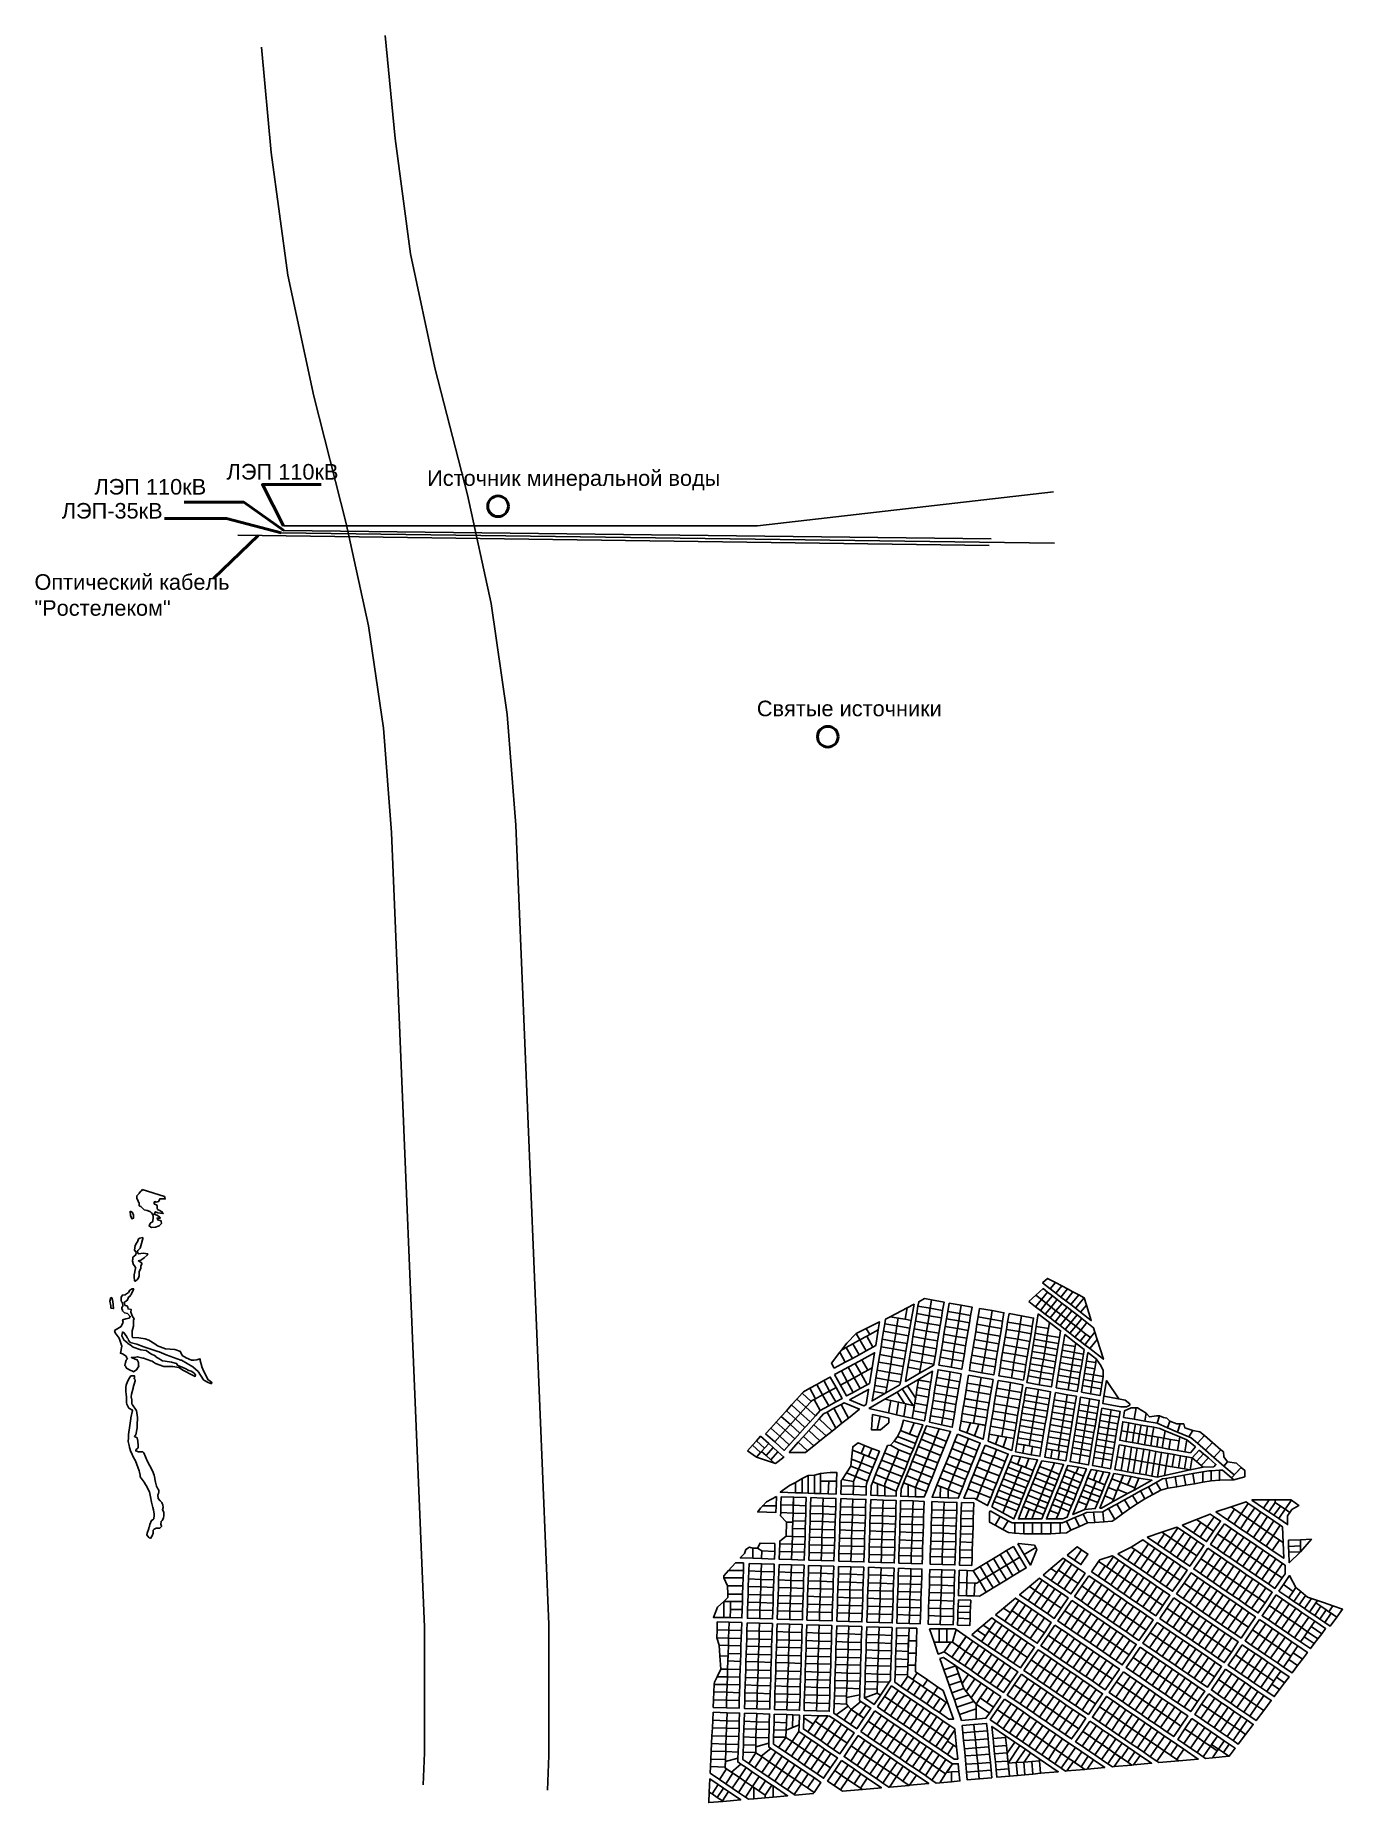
# Model space of a CAD drawing. Header units: millimetres. Extents: x 2242557 to 2246756, y 376935 to 382613.
import ezdxf

# ---------------------------------------------------------------- set-up
doc = ezdxf.new("R2010")
doc.units = ezdxf.units.MM
for name, color, linetype in [('объездная', 6, 'Continuous'), ('ограничения_лес', 72, 'Continuous'), ('СНТ Красная поляна', 6, 'Continuous')]:
    doc.layers.add(name, color=color, linetype=linetype)
doc.layers.add('основные объекты', color=255, linetype='Continuous', lineweight=50)
doc.styles.get("Standard").update_dxf_attribs({"font": 'arial.ttf'})

msp = doc.modelspace()

# ---------------------------------------------------------------- texts
at = {"layer": 'основные объекты', "char_height": 50, "attachment_point": 1}
for s, width, insert in [('ЛЭП 110кВ', 614.742, (2243171.2, 381235.7)), ('Источник минеральной воды', 1089.536, (2243815.3, 381215.5)), ('ЛЭП 110кВ', 614.742, (2242746.3, 381187.5)), ('ЛЭП-35кВ', 614.742, (2242641.4, 381110.4)), ('Оптический кабель "Ростелеком"', 787.477, (2242553.8, 380881.6)), ('Святые источники', 1089.536, (2244874.5, 380475.4))]:
    msp.add_mtext_dynamic_manual_height_columns(s, width=width, gutter_width=12.5, heights=[0], dxfattribs=dict(at, insert=insert))

# ---------------------------------------------------------------- linework, layer by layer
at = {"layer": 'объездная'}
for points in [[(2243282.7, 382575.2), (2243314.7, 382235.9), (2243367.7, 381841.9), (2243451, 381453.3), (2243555.2, 381044.5), (2243626.9, 380716.1), (2243675.2, 380387), (2243700.7, 380051.8), (2243806.4, 377499.3), (2243806.4, 377095.2), (2243802.2, 376991.9)], [(2243680.9, 382612.8), (2243712.2, 382281.4), (2243762.1, 381910.6), (2243840.5, 381544.6), (2243944.5, 381136.6), (2244020.7, 380787.9), (2244072.9, 380431.2), (2244100.1, 380075.3), (2244206.4, 377507.6), (2244206.4, 377087), (2244201.8, 376975.4)]]:
    msp.add_lwpolyline(points, dxfattribs=at)
at = {"layer": 'ограничения_лес'}
for points in [[(2242900.4, 378905.5), (2242899, 378901.6), (2242895.4, 378899.1), (2242890.6, 378893.7), (2242889.7, 378891.8), (2242883.1, 378884.3), (2242883.1, 378875), (2242883.9, 378875), (2242887.4, 378867.3), (2242887.4, 378866.4), (2242889.4, 378863.1), (2242890.5, 378860.9), (2242890.5, 378852.7), (2242895.6, 378850.4), (2242906.2, 378839.7), (2242915.9, 378837.7), (2242924.3, 378834.5), (2242925.3, 378833.5), (2242926.6, 378833.5), (2242929.4, 378830.3), (2242932.7, 378826.1), (2242933.8, 378823), (2242934.8, 378821), (2242934.8, 378811.5), (2242933.8, 378806.9), (2242933.8, 378803.7), (2242932.7, 378800.7), (2242925.4, 378796.4), (2242925.4, 378795.4), (2242922.3, 378788), (2242927.3, 378783.7), (2242929.6, 378782.7), (2242943.2, 378783.6), (2242955, 378787.9), (2242961.5, 378795.4), (2242961.5, 378796.4), (2242960.4, 378800.6), (2242960.4, 378803.9), (2242950.7, 378807.1), (2242947.7, 378813.3), (2242958.2, 378813.3), (2242957.3, 378815.3), (2242955.2, 378817.6), (2242946.8, 378822.8), (2242938.2, 378826.2), (2242942.2, 378833.5), (2242950.6, 378830.2), (2242966.6, 378828.1), (2242967.8, 378828.1), (2242965.6, 378830.3), (2242963.6, 378833.5), (2242961.3, 378834.6), (2242957.1, 378837.8), (2242950.8, 378839.8), (2242948.7, 378840.9), (2242947.6, 378846.2), (2242947.6, 378852.4), (2242945.4, 378855.8), (2242939.3, 378857.9), (2242938.1, 378861), (2242938.1, 378863.2), (2242940.2, 378866.2), (2242943.1, 378865.3), (2242944.4, 378864.2), (2242947.8, 378865.3), (2242953.1, 378866.2), (2242953.1, 378867.4), (2242956.2, 378874.8), (2242974.2, 378874.8), (2242971.4, 378882.1)], [(2242861.1, 378835.4), (2242866.1, 378833.6), (2242869.7, 378830), (2242870.4, 378827.1), (2242870.4, 378826), (2242871.8, 378825), (2242872.5, 378822), (2242872.5, 378813.3), (2242866.5, 378811.2), (2242862.5, 378821)], [(2242888.1, 378746.5), (2242892.9, 378749.1), (2242901.9, 378750.3), (2242902.4, 378746.6), (2242900.2, 378740.3), (2242900.3, 378739.2), (2242893.5, 378716.8), (2242886.4, 378708.8), (2242885.3, 378706.8), (2242885.3, 378705.3), (2242886.4, 378700), (2242887.6, 378699.1), (2242887.6, 378697.8), (2242903.4, 378700), (2242917.6, 378698.5), (2242915.8, 378694), (2242906.6, 378685.7), (2242899.3, 378680.1), (2242895.1, 378677.7), (2242887.7, 378675.7), (2242888.7, 378674.7), (2242897.1, 378670.6), (2242899.2, 378667.3), (2242898.3, 378665.2), (2242895.1, 378659.8), (2242895.1, 378651.4), (2242890.7, 378641.9), (2242890.7, 378628.1), (2242887.8, 378620.8), (2242883.5, 378614.4), (2242877, 378610.2), (2242874.9, 378612.1), (2242874.9, 378615), (2242873.9, 378620.7), (2242873.9, 378631.2), (2242876, 378640.8), (2242876, 378642), (2242878.1, 378651.5), (2242879.2, 378652.4), (2242875, 378660), (2242870.7, 378665.2), (2242870.7, 378667.5), (2242868.5, 378674.6), (2242868.5, 378678.1), (2242869.5, 378680.1), (2242869.5, 378687.4), (2242879.2, 378694.9), (2242879.2, 378698.1), (2242880.2, 378699.2), (2242880.2, 378700.6), (2242879.1, 378705.2), (2242874.9, 378709.6), (2242877.3, 378724.8), (2242881.6, 378732.7), (2242885.6, 378739.2), (2242886.4, 378740.1)], [(2242860, 378581.5), (2242867.6, 378585.7), (2242872.6, 378585.7), (2242871, 378581.5), (2242864.9, 378567.6), (2242862.9, 378565.8), (2242861, 378562.7), (2242855.5, 378559.5), (2242853.6, 378553.1), (2242850.4, 378547.8), (2242849.4, 378547.8), (2242846.2, 378544.7), (2242842.9, 378542.6), (2242841.9, 378542.6), (2242843.9, 378533), (2242845, 378532), (2242851.4, 378531), (2242853.4, 378525.5), (2242854.6, 378521.3), (2242864.9, 378519.2), (2242863.1, 378510.9), (2242869.3, 378497.1), (2242873.7, 378489.7), (2242872.5, 378486.4), (2242872.5, 378466.3), (2242867.3, 378450.5), (2242867.3, 378434.7), (2242869.3, 378429.3), (2242889.4, 378428.3), (2242909.7, 378425.1), (2242921.1, 378420.8), (2242940.1, 378409), (2242948.7, 378402.8), (2242975.3, 378393.3), (2243004.5, 378391.2), (2243023, 378384.8), (2243023, 378383.7), (2243028, 378372.2), (2243040.8, 378363.7), (2243058.8, 378357.2), (2243067.4, 378357.2), (2243075.6, 378358.3), (2243085.3, 378361.5), (2243086.4, 378358.4), (2243086.4, 378355.1), (2243091.6, 378336.2), (2243091.6, 378335.2), (2243097.8, 378320.6), (2243111.7, 378293.8), (2243113.9, 378292.8), (2243123.4, 378285.3), (2243122.3, 378281), (2243111.7, 378285.2), (2243097.9, 378292.6), (2243096.8, 378293.6), (2243080.1, 378320.1), (2243062.9, 378335.1), (2243025.9, 378357.2), (2243023.9, 378357.2), (2242976.5, 378374.2), (2242955, 378383.8), (2242950.5, 378384.9), (2242930.8, 378391.4), (2242904.9, 378399.5), (2242883, 378408.1), (2242861.8, 378413.5), (2242856.5, 378421.1), (2242854.5, 378425.1), (2242851.4, 378428.3), (2242851.4, 378429.3), (2242848.2, 378434.5), (2242847, 378435.6), (2242840.6, 378445.3), (2242837.7, 378446.1), (2242836.5, 378447.2), (2242836.5, 378445.4), (2242834.4, 378435.6), (2242834.4, 378434.5), (2242840.8, 378421.9), (2242848.4, 378415.3), (2242852.4, 378412.3), (2242854.3, 378410.5), (2242861.7, 378406.1), (2242871.3, 378398.7), (2242895.6, 378390.1), (2242911.3, 378388), (2242912.7, 378388), (2242927.3, 378377.5), (2242941.1, 378370.2), (2242943.4, 378367.9), (2242949.6, 378363.8), (2242950.9, 378362.7), (2242965.5, 378354.1), (2242974.1, 378353.2), (2242993.6, 378349.9), (2243010.2, 378345.8), (2243013.4, 378340.2), (2243021.6, 378336), (2243022.6, 378336), (2243037.6, 378329.4), (2243050.1, 378323.5), (2243056.8, 378321.3), (2243066.2, 378316), (2243070.7, 378309.3), (2243071.6, 378308.6), (2243070.5, 378304.5), (2243061.4, 378308.3), (2243032.5, 378323.3), (2243017.6, 378332.8), (2242998.8, 378336), (2242970, 378336), (2242942.4, 378345.6), (2242936.1, 378349.9), (2242931.8, 378353.1), (2242927.3, 378354.1), (2242904, 378362.7), (2242902.3, 378363.6), (2242885.4, 378367.8), (2242874.7, 378365.7), (2242865.3, 378365.7), (2242877.8, 378360.4), (2242884.2, 378357.3), (2242885.3, 378356.1), (2242888.5, 378348.9), (2242888.5, 378339.3), (2242889.5, 378337.2), (2242885.3, 378331.1), (2242882.1, 378325.5), (2242872.7, 378320.5), (2242871.4, 378319.2), (2242870.6, 378320.1), (2242858.7, 378325.4), (2242849.2, 378330.7), (2242846.1, 378337.3), (2242844, 378339.3), (2242846.2, 378349.1), (2242848.3, 378356.4), (2242852.3, 378360.6), (2242849.2, 378365.8), (2242849.2, 378367.8), (2242848.1, 378369.9), (2242837, 378376.6), (2242830.1, 378378.8), (2242834.4, 378401.3), (2242826.5, 378427.4), (2242812.6, 378444), (2242811.1, 378451.8), (2242832.9, 378465.1), (2242838.4, 378478.6), (2242837.1, 378486.5), (2242847.3, 378489), (2242858.3, 378491.7), (2242861.6, 378497.4), (2242852.8, 378506.2), (2242843.6, 378508.5), (2242836.2, 378514.7), (2242836.2, 378518.7), (2242834.9, 378521.2), (2242834.9, 378525.7), (2242838, 378530.6), (2242838, 378533), (2242835.9, 378542.5), (2242833.7, 378544.5), (2242832.4, 378547.9), (2242832.4, 378559.6), (2242836.6, 378565.9), (2242846.1, 378566.8), (2242846.1, 378567.8), (2242855.6, 378574.1)], [(2242799.7, 378557.5), (2242803, 378555.9), (2242804.6, 378548.3), (2242805.6, 378545.9), (2242807.4, 378522.3), (2242799.4, 378523.9), (2242799.6, 378531.6), (2242796.5, 378546.3)], [(2242863, 378306.7), (2242875, 378306.7), (2242875, 378300.2), (2242873.8, 378297.2), (2242877.1, 378293.9), (2242877.1, 378290.7), (2242874.1, 378279.2), (2242872.9, 378276.8), (2242870.8, 378268.5), (2242870.8, 378266.5), (2242865.4, 378247.1), (2242864.5, 378238.6), (2242866.5, 378229.3), (2242866.5, 378215.5), (2242868.7, 378213.4), (2242880.2, 378196.4), (2242881.3, 378195.5), (2242884.5, 378172.1), (2242883.5, 378147.6), (2242883.5, 378139.7), (2242879.3, 378117), (2242878.1, 378115.8), (2242875, 378111.8), (2242883.3, 378107.6), (2242885.5, 378096.2), (2242885.5, 378095.2), (2242886.5, 378083.2), (2242886.5, 378075.6), (2242879.3, 378068.4), (2242879.3, 378065.3), (2242888.5, 378062), (2242902.4, 378062), (2242905.6, 378058.9), (2242916.1, 378033.4), (2242933.2, 378001.5), (2242938.5, 377986.9), (2242942.6, 377964.6), (2242945.7, 377951.9), (2242949.8, 377943.8), (2242953.3, 377939.1), (2242953.3, 377933.9), (2242952.3, 377928.7), (2242950.1, 377924.5), (2242951.1, 377912.7), (2242957.6, 377905), (2242962.8, 377899.9), (2242963.8, 377895.8), (2242966, 377891.5), (2242967.1, 377883.3), (2242964.8, 377875.7), (2242969.1, 377868.3), (2242969.1, 377857.9), (2242968.2, 377849.4), (2242964, 377842), (2242960.5, 377838.7), (2242959.5, 377830.3), (2242961.7, 377823.9), (2242961.7, 377822.7), (2242956.4, 377817.4), (2242944.8, 377816.5), (2242938.4, 377813.3), (2242935.3, 377810.2), (2242935.3, 377800.6), (2242932.1, 377792.1), (2242927.9, 377786), (2242927.9, 377784.6), (2242926.8, 377784.6), (2242922.5, 377785.6), (2242917.1, 377792.1), (2242915.1, 377795.3), (2242916.1, 377800.5), (2242921.4, 377816.4), (2242921.4, 377817.6), (2242923.5, 377822.6), (2242923.5, 377823.9), (2242925, 377828.4), (2242929.8, 377841.8), (2242930.9, 377841.8), (2242937.3, 377847.1), (2242937.3, 377848.3), (2242938.3, 377857.7), (2242938.3, 377862.9), (2242937.2, 377868.3), (2242936.3, 377875.8), (2242934.2, 377883.3), (2242929.8, 377900.2), (2242928.7, 377905.4), (2242927.9, 377912.7), (2242924.7, 377928.4), (2242923.7, 377933.9), (2242920.4, 377939), (2242914.4, 377951.2), (2242911, 377957), (2242906.6, 377964.7), (2242893, 377981.6), (2242893, 377986.8), (2242891.7, 377996.7), (2242890.7, 378001.6), (2242878.2, 378033.2), (2242874.9, 378038.7), (2242871.3, 378046.2), (2242865.4, 378058.5), (2242863.2, 378061.9), (2242859, 378075.8), (2242858, 378082.9), (2242854.8, 378094.9), (2242855.8, 378107.4), (2242855.8, 378117.5), (2242860.2, 378147.2), (2242863.2, 378168.8), (2242863.2, 378171.9), (2242868.5, 378195.4), (2242868.5, 378196.5), (2242856.9, 378202.7), (2242850.6, 378215.5), (2242849.5, 378219.7), (2242849.5, 378238.9), (2242848.6, 378246.1), (2242847.3, 378257.6), (2242847.3, 378268.5), (2242848.4, 378276.9), (2242849.7, 378279.2), (2242853.7, 378290.7), (2242855.8, 378293.7), (2242856.8, 378296.8)]]:
    msp.add_lwpolyline(points, close=True, dxfattribs=at)
at = {"layer": 'основные объекты'}
for points in [[(2243474.8, 381169.7), (2243286.3, 381169.7), (2243354.3, 381036.6)], [(2243034.3, 381112.9), (2243226, 381112.9), (2243355.3, 381022.2)], [(2242972, 381060.1), (2243170.9, 381060.1), (2243346.8, 381014.8)], [(2243128.5, 380867.4), (2243272, 381006.5)]]:
    msp.add_lwpolyline(points, dxfattribs=at)
at = {"layer": 'основные объекты', "lineweight": 25}
for points in [[(2243354.3, 381036.6), (2244876.7, 381036.6), (2245827.1, 381145.9)], [(2243207.2, 381007.4), (2245620.5, 380974)], [(2243346.8, 381014.8), (2245830.2, 380981.6)], [(2243355.3, 381022.2), (2245627.5, 380994.8)]]:
    msp.add_lwpolyline(points, dxfattribs=at)
at = {"layer": 'основные объекты', "color": 5}
for centre in [(2244043.2, 381099.8), (2245102.4, 380359.6)]:
    msp.add_circle(centre, 33.2, dxfattribs=at)
at = {"layer": 'СНТ Красная поляна'}
for points in [[(2245770.6, 378565.2), (2245793.9, 378586.7), (2245808.5, 378575.3), (2245788.7, 378551.2)], [(2245792.6, 378604.8), (2245808.6, 378619.5), (2245833.7, 378606.1), (2245817.1, 378585.9)], [(2245817.1, 378585.9), (2245833.7, 378606.1), (2245854, 378595.3), (2245835, 378572)], [(2245854, 378595.3), (2245872.7, 378585.4), (2245851.4, 378559.3), (2245835, 378572)], [(2245872.7, 378585.4), (2245890, 378576.2), (2245866.5, 378547.6), (2245851.4, 378559.3)], [(2245302.5, 378496.4), (2245357.2, 378525), (2245350.7, 378487.9), (2245328.7, 378491.8)], [(2245357.2, 378525), (2245379.3, 378536.6), (2245370.2, 378484.4), (2245350.7, 378487.9)], [(2245392, 378530.4), (2245431.6, 378523.4), (2245427.7, 378499.5), (2245388.1, 378506.6)], [(2245413.2, 378554.3), (2245436, 378550.2), (2245431.6, 378523.4), (2245392, 378530.4), (2245394.3, 378544.4)], [(2245436, 378550.2), (2245475.7, 378543.2), (2245471.3, 378516.3), (2245431.6, 378523.4)], [(2245492, 378540.3), (2245531.2, 378533.3), (2245526.8, 378506.5), (2245487.6, 378513.4)], [(2245531.2, 378533.3), (2245565.7, 378527.2), (2245561.2, 378500.4), (2245526.8, 378506.5)], [(2245748.7, 378545.1), (2245770.6, 378565.2), (2245788.7, 378551.2), (2245770.1, 378528.5)], [(2245770.1, 378528.5), (2245788.7, 378551.2), (2245803.9, 378539.4), (2245785.3, 378516.7)], [(2245803.9, 378539.4), (2245819.5, 378527.3), (2245800.9, 378504.6), (2245785.3, 378516.7)], [(2245788.7, 378551.2), (2245808.5, 378575.3), (2245823.7, 378563.6), (2245803.9, 378539.4)], [(2245819.5, 378527.3), (2245835.4, 378515), (2245816.8, 378492.3), (2245800.9, 378504.6)], [(2245803.9, 378539.4), (2245823.7, 378563.6), (2245839.3, 378551.5), (2245819.5, 378527.3)], [(2245819.5, 378527.3), (2245839.3, 378551.5), (2245855.2, 378539.2), (2245835.4, 378515)], [(2245835.4, 378515), (2245855.2, 378539.2), (2245870.9, 378527), (2245851.1, 378502.9)], [(2245851.1, 378502.9), (2245870.9, 378527), (2245886.8, 378514.7), (2245867, 378490.6)], [(2245890, 378576.2), (2245908.4, 378566.5), (2245882.7, 378535.1), (2245866.5, 378547.6)], [(2245908.4, 378566.5), (2245925.6, 378557.3), (2245897.8, 378523.4), (2245882.7, 378535.1)], [(2245925.6, 378557.3), (2245933.1, 378533.4), (2245914.4, 378510.5), (2245897.8, 378523.4)], [(2245933.1, 378533.4), (2245948.7, 378483.9), (2245914.4, 378510.5)], [(2245226.1, 378458.6), (2245268.9, 378479.7), (2245264.7, 378454), (2245237.1, 378438.9)], [(2245285.5, 378473.9), (2245324.6, 378466.9), (2245320.6, 378442.6), (2245281.5, 378449.5)], [(2245285.5, 378473.9), (2245288, 378488.9), (2245302.5, 378496.4), (2245328.7, 378491.8), (2245324.6, 378466.9)], [(2245324.6, 378466.9), (2245328.7, 378491.8), (2245350.7, 378487.9), (2245370.2, 378484.4), (2245365.9, 378459.6)], [(2245384, 378482), (2245379.9, 378457.1), (2245419.6, 378450.1), (2245423.7, 378475)], [(2245388.1, 378506.6), (2245427.7, 378499.5), (2245423.7, 378475), (2245384, 378482)], [(2245423.7, 378475), (2245463.4, 378467.9), (2245459.3, 378443.1), (2245419.6, 378450.1)], [(2245427.7, 378499.5), (2245467.4, 378492.5), (2245463.4, 378467.9), (2245423.7, 378475)], [(2245431.6, 378523.4), (2245471.3, 378516.3), (2245467.4, 378492.5), (2245427.7, 378499.5)], [(2245483.7, 378489.6), (2245522.9, 378482.7), (2245518.9, 378458.1), (2245479.6, 378465.1)], [(2245487.6, 378513.4), (2245526.8, 378506.5), (2245522.9, 378482.7), (2245483.7, 378489.6)], [(2245522.9, 378482.7), (2245557.3, 378476.6), (2245553.3, 378452), (2245518.9, 378458.1)], [(2245526.8, 378506.5), (2245561.2, 378500.4), (2245557.3, 378476.6), (2245522.9, 378482.7)], [(2245581.6, 378472.3), (2245621.9, 378465.1), (2245617.9, 378440.5), (2245577.5, 378447.7)], [(2245585.5, 378496.1), (2245625.8, 378488.9), (2245621.9, 378465.1), (2245581.6, 378472.3)], [(2245589.9, 378522.9), (2245630.3, 378515.8), (2245625.8, 378488.9), (2245585.5, 378496.1)], [(2245625.8, 378488.9), (2245663.9, 378482.2), (2245660, 378458.4), (2245621.9, 378465.1)], [(2245630.3, 378515.8), (2245668.3, 378509), (2245663.9, 378482.2), (2245625.8, 378488.9)], [(2245680.1, 378479.3), (2245720.7, 378472.1), (2245716.7, 378448.3), (2245676.1, 378455.5)], [(2245684.5, 378506.2), (2245725.1, 378499), (2245720.7, 378472.1), (2245680.1, 378479.3)], [(2245720.7, 378472.1), (2245759.2, 378465.3), (2245755.3, 378441.5), (2245716.7, 378448.3)], [(2245725.1, 378499), (2245763.6, 378492.1), (2245759.2, 378465.3), (2245720.7, 378472.1)], [(2245778.3, 378505.2), (2245814.3, 378477.3), (2245811.2, 378458.2), (2245771.8, 378465.1)], [(2245807.5, 378436), (2245814.3, 378477.3), (2245850.2, 378451.2), (2245846.5, 378429.1)], [(2245835.4, 378515), (2245851.1, 378502.9), (2245832.5, 378480.2), (2245816.8, 378492.3)], [(2245851.1, 378502.9), (2245867, 378490.6), (2245848.4, 378467.8), (2245832.5, 378480.2)], [(2245867, 378490.6), (2245883.3, 378477.9), (2245864.7, 378455.2), (2245848.4, 378467.8)], [(2245883.3, 378477.9), (2245898.7, 378466), (2245880.1, 378443.2), (2245864.7, 378455.2)], [(2245867, 378490.6), (2245886.8, 378514.7), (2245903.1, 378502), (2245883.3, 378477.9)], [(2245883.3, 378477.9), (2245903.1, 378502), (2245918.5, 378490.1), (2245898.7, 378466)], [(2245898.7, 378466), (2245918.5, 378490.1), (2245934.7, 378477.6), (2245914.9, 378453.4)], [(2245914.9, 378453.4), (2245931.7, 378440.4), (2245946.5, 378429), (2245960.6, 378446.2), (2245955.9, 378461.1), (2245934.7, 378477.6)], [(2245193.8, 378442.6), (2245193.1, 378442.3), (2245163.3, 378411.6), (2245146.2, 378389.3), (2245161.4, 378397.6), (2245183.3, 378409.5), (2245205.5, 378421.7)], [(2245183.3, 378409.5), (2245205.5, 378421.7), (2245225.3, 378386.4), (2245203.1, 378374.2)], [(2245193.8, 378442.6), (2245226.1, 378458.6), (2245237.1, 378438.9), (2245227.3, 378433.6), (2245205.5, 378421.7)], [(2245205.5, 378421.7), (2245227.3, 378433.6), (2245247.1, 378398.3), (2245225.3, 378386.4)], [(2245227.3, 378433.6), (2245237.1, 378438.9), (2245264.7, 378454), (2245256.4, 378403.4), (2245247.1, 378398.3)], [(2245273.4, 378399.8), (2245277.4, 378424), (2245316.4, 378417.1), (2245312.4, 378392.9)], [(2245277.4, 378424), (2245281.5, 378449.5), (2245320.6, 378442.6), (2245316.4, 378417.1)], [(2245316.4, 378417.1), (2245357.2, 378409.9), (2245353, 378385.7), (2245312.4, 378392.9)], [(2245320.6, 378442.6), (2245361.7, 378435.3), (2245357.2, 378409.9), (2245316.4, 378417.1)], [(2245324.6, 378466.9), (2245365.9, 378459.6), (2245361.7, 378435.3), (2245320.6, 378442.6)], [(2245375.9, 378432.8), (2245371.8, 378407.3), (2245411.4, 378400.3), (2245415.6, 378425.7)], [(2245379.9, 378457.1), (2245375.9, 378432.8), (2245415.6, 378425.7), (2245419.6, 378450.1)], [(2245415.6, 378425.7), (2245455.3, 378418.7), (2245451.1, 378393.2), (2245411.4, 378400.3)], [(2245419.6, 378450.1), (2245459.3, 378443.1), (2245455.3, 378418.7), (2245415.6, 378425.7)], [(2245471.5, 378415.8), (2245510.8, 378408.9), (2245506.6, 378383.4), (2245467.4, 378390.3)], [(2245475.5, 378440.2), (2245514.8, 378433.2), (2245510.8, 378408.9), (2245471.5, 378415.8)], [(2245479.6, 378465.1), (2245518.9, 378458.1), (2245514.8, 378433.2), (2245475.5, 378440.2)], [(2245514.8, 378433.2), (2245549.2, 378427.1), (2245545.2, 378402.8), (2245510.8, 378408.9)], [(2245518.9, 378458.1), (2245553.3, 378452), (2245549.2, 378427.1), (2245514.8, 378433.2)], [(2245573.5, 378422.8), (2245613.8, 378415.7), (2245609.8, 378391.3), (2245569.5, 378398.5)], [(2245577.5, 378447.7), (2245617.9, 378440.5), (2245613.8, 378415.7), (2245573.5, 378422.8)], [(2245613.8, 378415.7), (2245651.9, 378408.9), (2245647.9, 378384.6), (2245609.8, 378391.3)], [(2245617.9, 378440.5), (2245655.9, 378433.8), (2245651.9, 378408.9), (2245613.8, 378415.7)], [(2245621.9, 378465.1), (2245660, 378458.4), (2245655.9, 378433.8), (2245617.9, 378440.5)], [(2245672.1, 378430.9), (2245712.7, 378423.7), (2245708.6, 378398.9), (2245668, 378406.1)], [(2245676.1, 378455.5), (2245716.7, 378448.3), (2245712.7, 378423.7), (2245672.1, 378430.9)], [(2245712.7, 378423.7), (2245751.3, 378416.9), (2245747.2, 378392), (2245708.6, 378398.9)], [(2245716.7, 378448.3), (2245755.3, 378441.5), (2245751.3, 378416.9), (2245712.7, 378423.7)], [(2245765, 378424.1), (2245804.4, 378417.1), (2245801.3, 378398), (2245761.9, 378405)], [(2245768.1, 378443), (2245807.5, 378436), (2245804.4, 378417.1), (2245765, 378424.1)], [(2245771.8, 378465.1), (2245811.2, 378458.2), (2245807.5, 378436), (2245768.1, 378443)], [(2245801.3, 378398), (2245804.4, 378417.1), (2245843.4, 378410.2), (2245840.3, 378391.1)], [(2245804.4, 378417.1), (2245807.5, 378436), (2245846.5, 378429.1), (2245843.4, 378410.2)], [(2245858.8, 378407.4), (2245864, 378438.8), (2245899.1, 378411.6), (2245897.3, 378400.6)], [(2245898.7, 378466), (2245914.9, 378453.4), (2245896.3, 378430.7), (2245880.1, 378443.2)], [(2245894.1, 378381.5), (2245897.3, 378400.6), (2245899.1, 378411.6), (2245925.8, 378390.9), (2245923.4, 378376.3)], [(2245914.9, 378453.4), (2245931.7, 378440.4), (2245913.1, 378417.7), (2245896.3, 378430.7)], [(2245931.7, 378440.4), (2245946.5, 378429), (2245927.9, 378406.2), (2245913.1, 378417.7)], [(2245946.5, 378429), (2245960.6, 378446.2), (2245967.9, 378423), (2245944, 378393.7), (2245927.9, 378406.2)], [(2245967.9, 378423), (2245987.9, 378359.7), (2245944, 378393.7)], [(2245123.2, 378330.6), (2245113.9, 378347), (2245140.7, 378382.1), (2245158.7, 378350)], [(2245140.7, 378382.1), (2245146.2, 378389.3), (2245161.4, 378397.6), (2245181.2, 378362.3), (2245158.7, 378350)], [(2245161.4, 378397.6), (2245183.3, 378409.5), (2245203.1, 378374.2), (2245181.2, 378362.3)], [(2245190.2, 378346.2), (2245212.1, 378358.2), (2245231, 378324.5), (2245209.1, 378312.5)], [(2245212.1, 378358.2), (2245252.6, 378380.3), (2245244.6, 378331.9), (2245231, 378324.5)], [(2245265.3, 378350.7), (2245269.2, 378374.5), (2245308.3, 378367.5), (2245304.4, 378343.8)], [(2245269.2, 378374.5), (2245273.4, 378399.8), (2245312.4, 378392.9), (2245308.3, 378367.5)], [(2245308.3, 378367.5), (2245348.6, 378360.4), (2245344.5, 378336.7), (2245304.4, 378343.8)], [(2245312.4, 378392.9), (2245353, 378385.7), (2245348.6, 378360.4), (2245308.3, 378367.5)], [(2245363.6, 378357.7), (2245359.7, 378334), (2245399.3, 378327), (2245403.2, 378350.7)], [(2245367.8, 378383.1), (2245363.6, 378357.7), (2245403.2, 378350.7), (2245407.4, 378376.1)], [(2245371.8, 378407.3), (2245367.8, 378383.1), (2245407.4, 378376.1), (2245411.4, 378400.3)], [(2245403.2, 378350.7), (2245407.4, 378376.1), (2245447.1, 378369), (2245443, 378343.7)], [(2245411.4, 378400.3), (2245451.1, 378393.2), (2245447.1, 378369), (2245407.4, 378376.1)], [(2245463.4, 378366.1), (2245502.6, 378359.2), (2245498.5, 378333.8), (2245459.2, 378340.8)], [(2245467.4, 378390.3), (2245506.6, 378383.4), (2245502.6, 378359.2), (2245463.4, 378366.1)], [(2245502.6, 378359.2), (2245537, 378353.1), (2245532.9, 378327.7), (2245498.5, 378333.8)], [(2245506.6, 378383.4), (2245541, 378377.3), (2245537, 378353.1), (2245502.6, 378359.2)], [(2245510.8, 378408.9), (2245545.2, 378402.8), (2245541, 378377.3), (2245506.6, 378383.4)], [(2245565.3, 378373), (2245605.6, 378365.8), (2245601.7, 378341.6), (2245561.3, 378348.8)], [(2245569.5, 378398.5), (2245609.8, 378391.3), (2245605.6, 378365.8), (2245565.3, 378373)], [(2245605.6, 378365.8), (2245643.7, 378359.1), (2245639.7, 378334.9), (2245601.7, 378341.6)], [(2245609.8, 378391.3), (2245647.9, 378384.6), (2245643.7, 378359.1), (2245605.6, 378365.8)], [(2245659.8, 378356.2), (2245700.4, 378349), (2245696.5, 378324.8), (2245655.9, 378332)], [(2245664, 378381.7), (2245704.6, 378374.5), (2245700.4, 378349), (2245659.8, 378356.2)], [(2245668, 378406.1), (2245708.6, 378398.9), (2245704.6, 378374.5), (2245664, 378381.7)], [(2245704.6, 378374.5), (2245743.2, 378367.7), (2245739, 378342.2), (2245700.4, 378349)], [(2245708.6, 378398.9), (2245747.2, 378392), (2245743.2, 378367.7), (2245704.6, 378374.5)], [(2245755.4, 378365.5), (2245794.8, 378358.5), (2245791.5, 378338.3), (2245752.1, 378345.3)], [(2245758.6, 378385), (2245798, 378378.1), (2245794.8, 378358.5), (2245755.4, 378365.5)], [(2245761.9, 378405), (2245801.3, 378398), (2245798, 378378.1), (2245758.6, 378385)], [(2245791.5, 378338.3), (2245794.8, 378358.5), (2245833.8, 378351.6), (2245830.5, 378331.4)], [(2245794.8, 378358.5), (2245798, 378378.1), (2245837, 378371.1), (2245833.8, 378351.6)], [(2245798, 378378.1), (2245801.3, 378398), (2245840.3, 378391.1), (2245837, 378371.1)], [(2245849.2, 378348.9), (2245852.4, 378368.4), (2245890.9, 378361.6), (2245887.7, 378342.1)], [(2245852.4, 378368.4), (2245855.7, 378388.3), (2245894.1, 378381.5), (2245890.9, 378361.6)], [(2245858.8, 378407.4), (2245897.3, 378400.6), (2245894.1, 378381.5), (2245855.7, 378388.3)], [(2245887.7, 378342.1), (2245890.9, 378361.6), (2245920.2, 378356.4), (2245917, 378336.9)], [(2245890.9, 378361.6), (2245894.1, 378381.5), (2245923.4, 378376.3), (2245920.2, 378356.4)], [(2245933.6, 378354), (2245938.1, 378381.3), (2245964.8, 378360.6), (2245962.9, 378348.8)], [(2245964.8, 378360.6), (2245979.4, 378339.3), (2245986.6, 378323.3), (2245986.8, 378303.7), (2245956.4, 378309.1), (2245959.7, 378329.3), (2245962.9, 378348.8)], [(2245089.3, 378291), (2245110.3, 378302.5), (2245129.2, 378268.8), (2245108.2, 378257.4)], [(2245124.4, 378310.2), (2245145.9, 378321.9), (2245164.8, 378288.3), (2245143.3, 378276.5)], [(2245145.9, 378321.9), (2245167.7, 378333.9), (2245186.6, 378300.2), (2245164.8, 378288.3)], [(2245164.8, 378288.3), (2245186.6, 378300.2), (2245206.2, 378265.3), (2245184.3, 378253.3)], [(2245167.7, 378333.9), (2245190.2, 378346.2), (2245209.1, 378312.5), (2245186.6, 378300.2)], [(2245186.6, 378300.2), (2245209.1, 378312.5), (2245228.7, 378277.5), (2245206.2, 378265.3)], [(2245228.7, 378277.5), (2245209.1, 378312.5), (2245231, 378324.5), (2245244.6, 378331.9), (2245236.4, 378281.8)], [(2245253, 378275.6), (2245256.9, 378299.7), (2245296, 378292.8), (2245292, 378268.6)], [(2245256.9, 378299.7), (2245261, 378324.4), (2245300.1, 378317.5), (2245296, 378292.8)], [(2245261, 378324.4), (2245265.3, 378350.7), (2245304.4, 378343.8), (2245300.1, 378317.5)], [(2245300.1, 378317.5), (2245339.9, 378310.4), (2245335.6, 378285.8), (2245296, 378292.8)], [(2245304.4, 378343.8), (2245344.5, 378336.7), (2245339.9, 378310.4), (2245300.1, 378317.5)], [(2245359.7, 378334), (2245352.2, 378288.3), (2245397.3, 378314.5), (2245399.3, 378327)], [(2245391.7, 378293.3), (2245439.2, 378320.9), (2245433.5, 378285.9)], [(2245397.3, 378314.5), (2245442.5, 378340.8), (2245443, 378343.7), (2245403.2, 378350.7)], [(2245448.8, 378277.2), (2245452.6, 378300.7), (2245491.9, 378293.7), (2245488, 378270.3)], [(2245452.6, 378300.7), (2245456.8, 378325.8), (2245496, 378318.8), (2245491.9, 378293.7)], [(2245496, 378318.8), (2245530.4, 378312.7), (2245526.3, 378287.6), (2245491.9, 378293.7)], [(2245550.5, 378283.3), (2245554.7, 378308.4), (2245595, 378301.3), (2245590.9, 378276.2)], [(2245561.3, 378348.8), (2245601.7, 378341.6), (2245597.5, 378316.3), (2245557.1, 378323.4)], [(2245595, 378301.3), (2245633.1, 378294.5), (2245628.9, 378269.4), (2245590.9, 378276.2)], [(2245601.7, 378341.6), (2245639.7, 378334.9), (2245635.5, 378309.5), (2245597.5, 378316.3)], [(2245655.9, 378332), (2245696.5, 378324.8), (2245692.3, 378299.5), (2245651.7, 378306.7)], [(2245696.5, 378324.8), (2245735, 378318), (2245730.9, 378292.6), (2245692.3, 378299.5)], [(2245700.4, 378349), (2245739, 378342.2), (2245735, 378318), (2245696.5, 378324.8)], [(2245745.6, 378306), (2245785, 378299), (2245781.5, 378277.5), (2245742.1, 378284.5)], [(2245748.8, 378325.3), (2245788.2, 378318.3), (2245785, 378299), (2245745.6, 378306)], [(2245752.1, 378345.3), (2245791.5, 378338.3), (2245788.2, 378318.3), (2245748.8, 378325.3)], [(2245781.5, 378277.5), (2245785, 378299), (2245824, 378292.1), (2245820.5, 378270.6)], [(2245785, 378299), (2245788.2, 378318.3), (2245827.2, 378311.4), (2245824, 378292.1)], [(2245788.2, 378318.3), (2245791.5, 378338.3), (2245830.5, 378331.4), (2245827.2, 378311.4)], [(2245839.4, 378289.4), (2245842.6, 378308.7), (2245881.1, 378301.8), (2245877.9, 378282.5)], [(2245842.6, 378308.7), (2245845.9, 378328.7), (2245884.3, 378321.8), (2245881.1, 378301.8)], [(2245845.9, 378328.7), (2245849.2, 378348.9), (2245887.7, 378342.1), (2245884.3, 378321.8)], [(2245877.9, 378282.5), (2245881.1, 378301.8), (2245910.4, 378296.6), (2245907.2, 378277.3)], [(2245881.1, 378301.8), (2245884.3, 378321.8), (2245913.6, 378316.7), (2245910.4, 378296.6)], [(2245884.3, 378321.8), (2245887.7, 378342.1), (2245917, 378336.9), (2245913.6, 378316.7)], [(2245923.8, 378294.3), (2245927.1, 378314.3), (2245956.4, 378309.1), (2245953.1, 378289.1)], [(2245927.1, 378314.3), (2245930.4, 378334.5), (2245959.7, 378329.3), (2245956.4, 378309.1)], [(2245930.4, 378334.5), (2245933.6, 378354), (2245962.9, 378348.8), (2245959.7, 378329.3)], [(2245956.4, 378309.1), (2245986.8, 378303.7), (2245983.5, 378283.7), (2245953.1, 378289.1)], [(2245002.7, 378231.5), (2245019.8, 378250.4), (2245049, 378224.1), (2245032, 378205.2)], [(2245063.2, 378232.8), (2245058.7, 378230.3), (2245050.5, 378225.8), (2245049, 378224.1), (2245019.8, 378250.4), (2245024.3, 378255.5), (2245044.4, 378266.4)], [(2245044.4, 378266.4), (2245066.8, 378278.7), (2245085.7, 378245), (2245063.2, 378232.8)], [(2245105.3, 378210.1), (2245078.3, 378195.4), (2245058.7, 378230.3), (2245063.2, 378232.8), (2245085.7, 378245)], [(2245085.7, 378245), (2245066.8, 378278.7), (2245089.3, 378291), (2245108.2, 378257.4)], [(2245085.7, 378245), (2245108.2, 378257.4), (2245127.8, 378222.4), (2245105.3, 378210.1)], [(2245108.2, 378257.4), (2245129.2, 378268.8), (2245148.8, 378233.9), (2245127.8, 378222.4)], [(2245143.3, 378276.5), (2245164.8, 378288.3), (2245184.3, 378253.3), (2245162.9, 378241.6)], [(2245172.1, 378229.3), (2245218, 378210.3), (2245225.4, 378214.6), (2245233.3, 378262.7)], [(2245249.8, 378256.2), (2245286, 378249.8), (2245244.8, 378225.9)], [(2245253, 378275.6), (2245292, 378268.6), (2245289.3, 378251.8), (2245286, 378249.8), (2245249.8, 378256.2)], [(2245285.7, 378231.7), (2245324.7, 378254.4), (2245349.2, 378217.4), (2245329.5, 378221.8), (2245304.6, 378227.5)], [(2245289.3, 378251.8), (2245292, 378268.6), (2245296, 378292.8), (2245335.6, 378285.8), (2245334.2, 378277.9)], [(2245324.7, 378254.4), (2245341.7, 378264.2), (2245376.8, 378211.2), (2245353.4, 378216.5), (2245349.2, 378217.4)], [(2245358.7, 378274.1), (2245384.3, 378235.5), (2245381.5, 378218.3), (2245380.2, 378210.4), (2245376.8, 378211.2), (2245341.7, 378264.2)], [(2245358.7, 378274.1), (2245391.7, 378293.3), (2245393.8, 378292.9), (2245389.7, 378268.5), (2245385.9, 378244.8), (2245384.3, 378235.5)], [(2245381.5, 378218.3), (2245385.9, 378244.8), (2245425.6, 378237.8), (2245421.2, 378211.2)], [(2245385.9, 378244.8), (2245389.7, 378268.5), (2245429.5, 378261.4), (2245425.6, 378237.8)], [(2245393.8, 378292.9), (2245389.7, 378268.5), (2245429.5, 378261.4), (2245433.5, 378285.9)], [(2245440.6, 378227.3), (2245444.5, 378251), (2245483.7, 378244), (2245479.8, 378220.3)], [(2245444.5, 378251), (2245448.8, 378277.2), (2245488, 378270.3), (2245483.7, 378244)], [(2245479.8, 378220.3), (2245483.7, 378244), (2245518.1, 378237.9), (2245514.2, 378214.2)], [(2245488, 378270.3), (2245522.4, 378264.2), (2245518.1, 378237.9), (2245483.7, 378244)], [(2245488, 378270.3), (2245491.9, 378293.7), (2245526.3, 378287.6), (2245522.4, 378264.2)], [(2245542.4, 378233.6), (2245546.7, 378259.9), (2245587, 378252.7), (2245582.7, 378226.4)], [(2245546.7, 378259.9), (2245550.5, 378283.3), (2245590.9, 378276.2), (2245587, 378252.7)], [(2245587, 378252.7), (2245625.1, 378246), (2245620.8, 378219.7), (2245582.7, 378226.4)], [(2245590.9, 378276.2), (2245628.9, 378269.4), (2245625.1, 378246), (2245587, 378252.7)], [(2245641.3, 378243.1), (2245681.9, 378235.9), (2245677.5, 378209.6), (2245636.9, 378216.8)], [(2245641.3, 378243.1), (2245645.1, 378266.6), (2245685.7, 378259.4), (2245681.9, 378235.9)], [(2245649.2, 378291.7), (2245689.8, 378284.5), (2245685.7, 378259.4), (2245645.1, 378266.6)], [(2245685.7, 378259.4), (2245724.3, 378252.5), (2245720.4, 378229.1), (2245681.9, 378235.9)], [(2245689.8, 378284.5), (2245728.4, 378277.7), (2245724.3, 378252.5), (2245685.7, 378259.4)], [(2245732.7, 378227.2), (2245735.8, 378246.2), (2245775.2, 378239.2), (2245772.1, 378220.2)], [(2245739.6, 378269.2), (2245779, 378262.3), (2245775.2, 378239.2), (2245735.8, 378246.2)], [(2245779, 378262.3), (2245818, 378255.3), (2245814.2, 378232.3), (2245775.2, 378239.2)], [(2245833.4, 378252.6), (2245871.8, 378245.8), (2245868.1, 378222.7), (2245829.6, 378229.5)], [(2245835.9, 378267.8), (2245839.4, 378289.4), (2245877.9, 378282.5), (2245874.4, 378261)], [(2245871.8, 378245.8), (2245901.2, 378240.6), (2245897.4, 378217.5), (2245868.1, 378222.7)], [(2245874.4, 378261), (2245877.9, 378282.5), (2245907.2, 378277.3), (2245903.7, 378255.8)], [(2245917.1, 378253.4), (2245920.6, 378275), (2245949.9, 378269.8), (2245946.4, 378248.3)], [(2245920.6, 378275), (2245923.8, 378294.3), (2245953.1, 378289.1), (2245949.9, 378269.8)], [(2245946.4, 378248.3), (2245949.9, 378269.8), (2245980.4, 378264.4), (2245976.8, 378242.9)], [(2245949.9, 378269.8), (2245953.1, 378289.1), (2245983.5, 378283.7), (2245980.4, 378264.4)], [(2245989.5, 378240.6), (2245997.7, 378291.1), (2246036.8, 378232.2)], [(2244953, 378176.2), (2244969.2, 378194.3), (2244998.5, 378168), (2244982.2, 378149.9)], [(2244969.2, 378194.3), (2244986, 378212.9), (2245015.2, 378186.6), (2244998.5, 378168)], [(2244986, 378212.9), (2245002.7, 378231.5), (2245032, 378205.2), (2245015.2, 378186.6)], [(2244998.5, 378168), (2245015.2, 378186.6), (2245045.7, 378159.1), (2245028.9, 378140.5)], [(2245015.2, 378186.6), (2245032, 378205.2), (2245062.4, 378177.7), (2245045.7, 378159.1)], [(2245032, 378205.2), (2245049, 378224.1), (2245050.5, 378225.8), (2245058.7, 378230.3), (2245078.3, 378195.4), (2245062.4, 378177.7)], [(2245074.6, 378167.7), (2245089.1, 378183.9), (2245100.5, 378190.1), (2245128.2, 378138.5), (2245116.2, 378128.9)], [(2245100.5, 378190.1), (2245122.2, 378202), (2245147.8, 378154.2), (2245128.2, 378138.5)], [(2245122.2, 378202), (2245145.2, 378214.6), (2245168.6, 378170.9), (2245147.8, 378154.2)], [(2245168.6, 378170.9), (2245145.2, 378214.6), (2245154.6, 378219.7), (2245204, 378199.3)], [(2245234, 378201.6), (2245285.7, 378231.7), (2245304.6, 378227.5), (2245297.9, 378187.2)], [(2245297.9, 378187.2), (2245304.6, 378227.5), (2245329.5, 378221.8), (2245322.9, 378181.6)], [(2245329.5, 378221.8), (2245349.2, 378217.4), (2245353.4, 378216.5), (2245346.8, 378176.2), (2245322.9, 378181.6)], [(2245353.4, 378216.5), (2245380.2, 378210.4), (2245377.5, 378193.8), (2245373.6, 378170.2), (2245346.8, 378176.2)], [(2245373.6, 378170.2), (2245377.5, 378193.8), (2245417.2, 378186.8), (2245413, 378161.3)], [(2245377.5, 378193.8), (2245381.5, 378218.3), (2245421.2, 378211.2), (2245417.2, 378186.8)], [(2245432.5, 378178.3), (2245436.6, 378202.9), (2245475.8, 378196), (2245471.8, 378171.4)], [(2245440.6, 378227.3), (2245479.8, 378220.3), (2245475.8, 378196), (2245436.6, 378202.9)], [(2245475.8, 378196), (2245510.2, 378189.9), (2245506.2, 378165.3), (2245471.8, 378171.4)], [(2245479.8, 378220.3), (2245514.2, 378214.2), (2245510.2, 378189.9), (2245475.8, 378196)], [(2245530.4, 378161), (2245534.5, 378185.6), (2245574.8, 378178.4), (2245570.8, 378153.8), (2245561.1, 378155.5)], [(2245538.5, 378209.9), (2245578.8, 378202.8), (2245574.8, 378178.4), (2245534.5, 378185.6)], [(2245538.5, 378209.9), (2245542.3, 378232.9), (2245582.7, 378226.4), (2245578.8, 378202.8)], [(2245578.8, 378202.8), (2245616.9, 378196), (2245612.9, 378171.7), (2245574.8, 378178.4)], [(2245582.7, 378226.4), (2245620.8, 378219.7), (2245616.9, 378196), (2245578.8, 378202.8)], [(2245629.1, 378168.8), (2245633.1, 378193.2), (2245673.7, 378186), (2245669.7, 378161.6)], [(2245636.9, 378216.8), (2245677.5, 378209.6), (2245673.7, 378186), (2245633.1, 378193.2)], [(2245673.7, 378186), (2245712.2, 378179.1), (2245708.2, 378154.8), (2245669.7, 378161.6)], [(2245677.5, 378209.6), (2245716.1, 378202.8), (2245712.2, 378179.1), (2245673.7, 378186)], [(2245681.9, 378235.9), (2245720.4, 378229.1), (2245716.1, 378202.8), (2245677.5, 378209.6)], [(2245726, 378186.7), (2245765.4, 378179.7), (2245762.1, 378159.3), (2245722.7, 378166.3)], [(2245726, 378186.7), (2245729.2, 378206.4), (2245768.6, 378199.4), (2245765.4, 378179.7)], [(2245729.2, 378206.4), (2245732.7, 378227.2), (2245772.1, 378220.2), (2245768.6, 378199.4)], [(2245768.6, 378199.4), (2245807.7, 378192.5), (2245804.4, 378172.8), (2245765.4, 378179.7)], [(2245811.1, 378213.3), (2245807.7, 378192.5), (2245768.6, 378199.4), (2245772.1, 378220.2)], [(2245775.2, 378239.2), (2245814.2, 378232.3), (2245811.1, 378213.3), (2245772.1, 378220.2)], [(2245823, 378189.8), (2245861.5, 378182.9), (2245858.3, 378163.2), (2245819.8, 378170.1)], [(2245826.5, 378210.5), (2245864.9, 378203.7), (2245861.5, 378182.9), (2245823, 378189.8)], [(2245829.6, 378229.5), (2245868.1, 378222.7), (2245864.9, 378203.7), (2245826.5, 378210.5)], [(2245864.9, 378203.7), (2245894.2, 378198.5), (2245890.8, 378177.7), (2245861.5, 378182.9)], [(2245868.1, 378222.7), (2245897.4, 378217.5), (2245894.2, 378198.5), (2245864.9, 378203.7)], [(2245907.7, 378196.1), (2245937, 378191), (2245933.5, 378170.2), (2245904.3, 378175.4)], [(2245910.8, 378215.1), (2245940.1, 378210), (2245937, 378191), (2245907.7, 378196.1)], [(2245910.8, 378215.1), (2245914.6, 378238.2), (2245943.9, 378233), (2245940.1, 378210)], [(2245937, 378191), (2245967.4, 378185.5), (2245964, 378164.8), (2245933.5, 378170.2)], [(2245940.1, 378210), (2245970.5, 378204.6), (2245967.4, 378185.5), (2245937, 378191)], [(2245943.9, 378233), (2245974.3, 378227.6), (2245970.5, 378204.6), (2245940.1, 378210)], [(2245983.2, 378202.3), (2246012.6, 378197.1), (2246009.5, 378178.1), (2245980, 378183.3)], [(2245989.5, 378240.6), (2245985.7, 378217.5), (2246043.6, 378207.2), (2246061.5, 378207.2), (2246072.6, 378212.2), (2246072.6, 378215.9), (2246058, 378228.5), (2246018.9, 378235.4)], [(2246012.6, 378197.1), (2246041.1, 378192.1), (2246037.9, 378173.1), (2246009.5, 378178.1)], [(2246092.8, 378203.2), (2246077, 378203.2), (2246055.9, 378194.1), (2246052.4, 378172.9), (2246086.8, 378166.8)], [(2246124.8, 378185.9), (2246097.5, 378203.2), (2246092.8, 378203.2), (2246086.8, 378166.8), (2246120.7, 378160.8)], [(2246160.2, 378153.8), (2246120.7, 378160.8), (2246124.8, 378185.9), (2246135.7, 378175.1), (2246158.7, 378177.4), (2246168.1, 378177.4)], [(2244902.6, 378120.3), (2244918.9, 378138.4), (2244948.1, 378112.1), (2244931.9, 378094)], [(2244918.9, 378138.4), (2244936.4, 378157.9), (2244965.7, 378131.5), (2244948.1, 378112.1)], [(2244936.4, 378157.9), (2244953, 378176.2), (2244982.2, 378149.9), (2244965.7, 378131.5)], [(2244948.1, 378112.1), (2244965.7, 378131.5), (2244996.2, 378104.1), (2244978.6, 378084.6)], [(2244965.7, 378131.5), (2244982.2, 378149.9), (2245012.7, 378122.5), (2244996.2, 378104.1)], [(2244982.2, 378149.9), (2244998.5, 378168), (2245028.9, 378140.5), (2245012.7, 378122.5)], [(2245024.3, 378111.9), (2245041.1, 378130.6), (2245076.9, 378097.3), (2245057.1, 378081.4)], [(2245041.1, 378130.6), (2245057.9, 378149.3), (2245096.7, 378113.1), (2245076.9, 378097.3)], [(2245057.9, 378149.3), (2245074.6, 378167.7), (2245116.2, 378128.9), (2245096.7, 378113.1)], [(2245245.5, 378182.3), (2245271.1, 378176.6), (2245261.2, 378133.3), (2245242.7, 378133.3)], [(2245271.1, 378176.6), (2245298, 378170.5), (2245298, 378155.9), (2245272, 378133.3), (2245261.2, 378133.3)], [(2245336.1, 378130.8), (2245391.9, 378108.9), (2245384.1, 378089.4), (2245326.5, 378112)], [(2245379.8, 378155.7), (2245345.5, 378163.9), (2245339.8, 378143.8), (2245336.1, 378130.8), (2245365.2, 378119.4)], [(2245379.8, 378155.7), (2245408, 378148.9), (2245391.9, 378108.9), (2245365.2, 378119.4)], [(2245410.7, 378124.5), (2245419.4, 378146.2), (2245460.2, 378136.4), (2245449.3, 378109.3)], [(2245432.5, 378178.3), (2245471.8, 378171.4), (2245468.1, 378148.9), (2245429.1, 378157.7)], [(2245460.2, 378136.4), (2245496.8, 378127.7), (2245483.9, 378095.7), (2245449.3, 378109.3)], [(2245468.1, 378148.9), (2245471.8, 378171.4), (2245506.2, 378165.3), (2245502.2, 378141.2)], [(2245530.4, 378161), (2245561.1, 378155.5), (2245548.7, 378123), (2245525.7, 378131.9)], [(2245561.1, 378155.5), (2245587.5, 378150.8), (2245573.2, 378113.4), (2245548.7, 378123)], [(2245574.8, 378178.4), (2245612.9, 378171.7), (2245608.9, 378147.5), (2245588.2, 378150.7), (2245570.8, 378153.8)], [(2245587.5, 378150.8), (2245608.8, 378147.1), (2245601.5, 378102.5), (2245573.2, 378113.4)], [(2245620.8, 378118.7), (2245625, 378144.2), (2245665.6, 378137), (2245661.4, 378111.5), (2245650.4, 378113.5)], [(2245625, 378144.2), (2245629.1, 378168.8), (2245669.7, 378161.6), (2245665.6, 378137)], [(2245665.6, 378137), (2245704.2, 378130.2), (2245700, 378104.7), (2245676.5, 378108.8), (2245661.4, 378111.5)], [(2245669.7, 378161.6), (2245708.2, 378154.8), (2245704.2, 378130.2), (2245665.6, 378137)], [(2245716.2, 378127.3), (2245719.4, 378146.4), (2245758.8, 378139.4), (2245755.6, 378120.3)], [(2245722.7, 378166.3), (2245762.1, 378159.3), (2245758.8, 378139.4), (2245719.4, 378146.4)], [(2245758.8, 378139.4), (2245797.8, 378132.5), (2245794.7, 378113.4), (2245755.6, 378120.3)], [(2245762.1, 378159.3), (2245801.1, 378152.4), (2245797.8, 378132.5), (2245758.8, 378139.4)], [(2245762.1, 378159.3), (2245765.4, 378179.7), (2245804.4, 378172.8), (2245801.1, 378152.4)], [(2245810, 378110.6), (2245813.2, 378129.7), (2245851.7, 378122.9), (2245848.5, 378103.8)], [(2245816.5, 378149.6), (2245854.9, 378142.8), (2245851.7, 378122.9), (2245813.2, 378129.7)], [(2245819.8, 378170.1), (2245858.3, 378163.2), (2245854.9, 378142.8), (2245816.5, 378149.6)], [(2245854.9, 378142.8), (2245884.2, 378137.6), (2245881, 378117.7), (2245851.7, 378122.9)], [(2245858.3, 378163.2), (2245887.6, 378158), (2245884.2, 378137.6), (2245854.9, 378142.8)], [(2245861.5, 378182.9), (2245890.8, 378177.7), (2245887.6, 378158), (2245858.3, 378163.2)], [(2245897.7, 378135.2), (2245927, 378130.1), (2245923.7, 378110.1), (2245894.4, 378115.3)], [(2245901.1, 378155.7), (2245930.3, 378150.5), (2245927, 378130.1), (2245897.7, 378135.2)], [(2245904.3, 378175.4), (2245933.5, 378170.2), (2245930.3, 378150.5), (2245901.1, 378155.7)], [(2245930.3, 378150.5), (2245960.8, 378145.1), (2245957.4, 378124.7), (2245927, 378130.1)], [(2245933.5, 378170.2), (2245964, 378164.8), (2245960.8, 378145.1), (2245930.3, 378150.5)], [(2245973.4, 378142.8), (2246002.8, 378137.6), (2245999.5, 378117.2), (2245970, 378122.4), (2245973.4, 378142.8)], [(2245976.6, 378162.5), (2246006.1, 378157.3), (2246002.8, 378137.6), (2245973.4, 378142.8)], [(2245980, 378183.3), (2246009.5, 378178.1), (2246006.1, 378157.3), (2245976.6, 378162.5)], [(2246002.8, 378137.6), (2246031.3, 378132.6), (2246027.9, 378112.2), (2245999.5, 378117.2)], [(2246006.1, 378157.3), (2246034.5, 378152.3), (2246031.3, 378132.6), (2246002.8, 378137.6)], [(2246009.5, 378178.1), (2246037.9, 378173.1), (2246034.5, 378152.3), (2246006.1, 378157.3)], [(2246045.4, 378130.1), (2246065.2, 378126.6), (2246060.1, 378095.8), (2246040.3, 378099.3)], [(2246045.4, 378130.1), (2246050.1, 378158.7), (2246069.9, 378155.2), (2246065.2, 378126.6)], [(2246069.9, 378155.2), (2246090.7, 378151.5), (2246086, 378122.9), (2246065.2, 378126.6)], [(2246090.7, 378151.5), (2246108.6, 378148.3), (2246103.9, 378119.7), (2246086, 378122.9)], [(2246108.6, 378148.3), (2246129.3, 378144.6), (2246124.6, 378116), (2246103.9, 378119.7)], [(2246129.3, 378144.6), (2246149.4, 378141.1), (2246144.7, 378112.5), (2246124.6, 378116)], [(2246149.4, 378141.1), (2246168.7, 378137.7), (2246186.1, 378130.2), (2246182, 378105.8), (2246164, 378109), (2246144.7, 378112.5)], [(2246168.2, 378177.6), (2246180.9, 378172), (2246191.6, 378170.1), (2246200.9, 378160.9), (2246193.4, 378139.7), (2246160.2, 378153.8)], [(2246203.1, 378102.1), (2246182, 378105.8), (2246186.1, 378130.2), (2246232.9, 378110.2), (2246230.7, 378097.2)], [(2246225.8, 378125.8), (2246193.4, 378139.7), (2246200.9, 378160.9), (2246224, 378152.1), (2246234.6, 378152.1)], [(2246262.6, 378110), (2246275.5, 378130.9), (2246249.7, 378138.9), (2246245.8, 378152.1), (2246234.6, 378152.1), (2246225.8, 378125.8), (2246262.6, 378110)], [(2246262.6, 378110), (2246275.5, 378130.9), (2246297.6, 378127), (2246312.3, 378114.3), (2246289.6, 378089.6), (2246269.3, 378107.2)], [(2244844.5, 378065.7), (2244860.5, 378083.6), (2244886.6, 378060.1), (2244873, 378045.1)], [(2244860.5, 378083.6), (2244873.1, 378097.5), (2244899.2, 378074.1), (2244889.6, 378063.5), (2244886.6, 378060.1)], [(2244873.1, 378097.5), (2244886.6, 378112.5), (2244912.6, 378089.1), (2244899.2, 378074.1)], [(2244889.6, 378063.5), (2244904.3, 378050.2), (2244927.3, 378075.8), (2244912.6, 378089.1)], [(2244904.3, 378050.2), (2244927.3, 378075.8), (2244942.3, 378062.4), (2244919.3, 378036.8)], [(2244931.9, 378094), (2244948.1, 378112.1), (2244978.6, 378084.6), (2244962.3, 378066.5)], [(2244977.8, 378060.3), (2245007.6, 378093.4), (2245037.4, 378065.6), (2245030.8, 378060.3)], [(2245007.6, 378093.4), (2245024.3, 378111.9), (2245057.1, 378081.4), (2245037.4, 378065.6)], [(2245181.6, 378067.4), (2245182.7, 378078.8), (2245200.1, 378090.6), (2245219.8, 378082.8), (2245209.2, 378056.5)], [(2245219.8, 378082.8), (2245243.9, 378073.4), (2245233.3, 378047.1), (2245209.2, 378056.5)], [(2245243.9, 378073.4), (2245268, 378063.9), (2245257.5, 378037.6), (2245233.3, 378047.1)], [(2245293.8, 378083), (2245303.8, 378083.6), (2245330.3, 378068.7), (2245320.5, 378044.3), (2245284, 378058.7)], [(2245315.3, 378096.4), (2245377.2, 378072.1), (2245369.6, 378053.3), (2245330.3, 378068.7), (2245303.8, 378083.6)], [(2245326.5, 378112), (2245384.1, 378089.4), (2245377.2, 378072.1), (2245315.3, 378096.4)], [(2245382.9, 378055.2), (2245392.5, 378079.2), (2245431.1, 378064), (2245421.5, 378040)], [(2245392.5, 378079.2), (2245401.9, 378102.5), (2245440.5, 378087.3), (2245431.1, 378064)], [(2245401.9, 378102.5), (2245410.7, 378124.5), (2245449.3, 378109.3), (2245440.5, 378087.3)], [(2245431.1, 378064), (2245440.5, 378087.3), (2245475.1, 378073.7), (2245465.7, 378050.4)], [(2245440.5, 378087.3), (2245449.3, 378109.3), (2245483.9, 378095.7), (2245475.1, 378073.7)], [(2245500.3, 378072.7), (2245536.1, 378058.6), (2245526.5, 378034.8), (2245490.8, 378048.8)], [(2245509.5, 378095.3), (2245545.2, 378081.3), (2245536.1, 378058.6), (2245500.3, 378072.7)], [(2245519, 378119), (2245554.7, 378104.9), (2245545.2, 378081.3), (2245509.5, 378095.3)], [(2245545.2, 378081.3), (2245582.7, 378066.5), (2245573.6, 378043.8), (2245536.1, 378058.6)], [(2245554.7, 378104.9), (2245592.2, 378090.1), (2245582.7, 378066.5), (2245545.2, 378081.3)], [(2245608.1, 378083.9), (2245644.8, 378069.5), (2245635.3, 378045.8), (2245598.6, 378060.3)], [(2245617.2, 378096.4), (2245620.8, 378118.7), (2245650.4, 378113.5), (2245641.2, 378087.1)], [(2245650.4, 378113.5), (2245676.5, 378108.8), (2245665.4, 378077.7), (2245641.2, 378087.1)], [(2245676.5, 378108.8), (2245700, 378104.7), (2245693.7, 378066.7), (2245665.4, 378077.7)], [(2245705.5, 378062), (2245709.9, 378088.4), (2245733.5, 378084.2), (2245729.2, 378057.8)], [(2245709.9, 378088.4), (2245713, 378107.5), (2245752.4, 378100.5), (2245749.3, 378081.4)], [(2245713, 378107.5), (2245716.2, 378127.3), (2245755.6, 378120.3), (2245752.4, 378100.5)], [(2245733.5, 378084.2), (2245749.3, 378081.4), (2245760, 378079.5), (2245755.7, 378053.1), (2245729.2, 378057.8)], [(2245752.4, 378100.5), (2245791.4, 378093.6), (2245788.3, 378074.5), (2245749.3, 378081.4)], [(2245755.6, 378120.3), (2245794.7, 378113.4), (2245791.4, 378093.6), (2245752.4, 378100.5)], [(2245760, 378079.5), (2245788.3, 378074.5), (2245783.9, 378048.1), (2245755.7, 378053.1)], [(2245803.7, 378071.8), (2245822.8, 378068.4), (2245818.5, 378042), (2245799.3, 378045.4)], [(2245806.8, 378090.8), (2245845.3, 378084), (2245842.1, 378064.9), (2245803.7, 378071.8)], [(2245810, 378110.6), (2245848.5, 378103.8), (2245845.3, 378084), (2245806.8, 378090.8)], [(2245845.3, 378084), (2245874.6, 378078.8), (2245871.4, 378059.7), (2245842.1, 378064.9)], [(2245848.5, 378103.8), (2245877.8, 378098.6), (2245874.6, 378078.8), (2245845.3, 378084)], [(2245851.7, 378122.9), (2245881, 378117.7), (2245877.8, 378098.6), (2245848.5, 378103.8)], [(2245888, 378076.4), (2245917.3, 378071.2), (2245914.2, 378052.2), (2245884.9, 378057.4)], [(2245891.3, 378096.2), (2245920.5, 378091), (2245917.3, 378071.2), (2245888, 378076.4)], [(2245894.4, 378115.3), (2245923.7, 378110.1), (2245920.5, 378091), (2245891.3, 378096.2)], [(2245917.3, 378071.2), (2245947.8, 378065.8), (2245944.6, 378046.8), (2245914.2, 378052.2)], [(2245920.5, 378091), (2245951, 378085.6), (2245947.8, 378065.8), (2245917.3, 378071.2)], [(2245923.7, 378110.1), (2245954.2, 378104.7), (2245951, 378085.6), (2245920.5, 378091)], [(2245963.6, 378083.4), (2245993.1, 378078.2), (2245989.8, 378058.4), (2245960.4, 378063.6)], [(2245966.8, 378102.5), (2245996.2, 378097.3), (2245993.1, 378078.2), (2245963.6, 378083.4)], [(2245970, 378122.4), (2245999.5, 378117.2), (2245996.2, 378097.3), (2245966.8, 378102.5)], [(2245993.1, 378078.2), (2246021.5, 378073.1), (2246018.3, 378053.3), (2245989.8, 378058.4)], [(2245996.2, 378097.3), (2246024.7, 378092.2), (2246021.5, 378073.1), (2245993.1, 378078.2)], [(2245999.5, 378117.2), (2246027.9, 378112.2), (2246024.7, 378092.2), (2245996.2, 378097.3)], [(2246038, 378084.7), (2246057.8, 378081.2), (2246051.3, 378042.1), (2246031.5, 378045.7)], [(2246057.8, 378081.2), (2246078.5, 378077.6), (2246072.1, 378038.5), (2246051.3, 378042.1)], [(2246065.2, 378126.6), (2246086, 378122.9), (2246080.9, 378092.1), (2246060.1, 378095.8)], [(2246078.5, 378077.6), (2246096.4, 378074.4), (2246090, 378035.3), (2246072.1, 378038.5)], [(2246086, 378122.9), (2246103.9, 378119.7), (2246098.8, 378088.9), (2246080.9, 378092.1)], [(2246096.4, 378074.4), (2246117.2, 378070.7), (2246110.8, 378031.6), (2246090, 378035.3)], [(2246103.9, 378119.7), (2246124.6, 378116), (2246119.6, 378085.2), (2246098.8, 378088.9)], [(2246124.6, 378116), (2246144.7, 378112.5), (2246139.6, 378081.7), (2246119.6, 378085.2)], [(2246144.7, 378112.5), (2246164, 378109), (2246158.9, 378078.3), (2246139.6, 378081.7)], [(2246164, 378109), (2246182, 378105.8), (2246177, 378075.1), (2246158.9, 378078.3)], [(2246182, 378105.8), (2246203.1, 378102.1), (2246198.1, 378071.3), (2246177, 378075.1)], [(2246203.1, 378102.1), (2246230.7, 378097.2), (2246225.7, 378066.4), (2246198.1, 378071.3)], [(2246225.7, 378066.4), (2246249.5, 378062.2), (2246255.8, 378100.4), (2246232.9, 378110.2), (2246230.7, 378097.2)], [(2246255.8, 378100.4), (2246283.5, 378078.2), (2246267, 378059.1), (2246249.5, 378062.2)], [(2246289.6, 378089.6), (2246312.3, 378114.3), (2246338.5, 378091.7), (2246315.8, 378067.1)], [(2246315.8, 378067.1), (2246338.5, 378091.7), (2246365.2, 378068.7), (2246342.5, 378044.1)], [(2244873, 378045.1), (2244886.6, 378060.1), (2244889.6, 378063.5), (2244904.3, 378050.2), (2244919.3, 378036.8), (2244931.4, 378025.9)], [(2244942.3, 378062.4), (2244961.4, 378045.2), (2244934.7, 378024.8), (2244931.4, 378025.9), (2244919.3, 378036.8)], [(2245162, 377994.5), (2245175.9, 378016), (2245201.1, 378006.1), (2245191.8, 377982.8)], [(2245175.9, 378016), (2245178.7, 378039), (2245209.5, 378026.9), (2245201.1, 378006.1)], [(2245181.6, 378067.4), (2245178.7, 378039), (2245209.5, 378026.9), (2245219.7, 378052.4)], [(2245209.5, 378026.9), (2245247.2, 378012.1), (2245238.8, 377991.2), (2245201.1, 378006.1)], [(2245209.5, 378026.9), (2245219.7, 378052.4), (2245257.5, 378037.6), (2245247.2, 378012.1)], [(2245274.7, 378035.4), (2245311.1, 378021.1), (2245302, 377998.3), (2245265.5, 378012.6)], [(2245284, 378058.7), (2245320.5, 378044.3), (2245311.1, 378021.1), (2245274.7, 378035.4)], [(2245311.1, 378021.1), (2245350.4, 378005.7), (2245341.3, 377982.8), (2245302, 377998.3)], [(2245320.5, 378044.3), (2245359.8, 378028.9), (2245350.4, 378005.7), (2245311.1, 378021.1)], [(2245330.3, 378068.7), (2245369.6, 378053.3), (2245359.8, 378028.9), (2245320.5, 378044.3)], [(2245364.3, 378008.9), (2245373.8, 378032.7), (2245412.4, 378017.5), (2245402.9, 377993.8)], [(2245373.8, 378032.7), (2245382.9, 378055.2), (2245421.5, 378040), (2245412.4, 378017.5)], [(2245402.9, 377993.8), (2245412.4, 378017.5), (2245447, 378003.9), (2245437.5, 377980.2)], [(2245412.4, 378017.5), (2245421.5, 378040), (2245456.1, 378026.4), (2245447, 378003.9)], [(2245421.5, 378040), (2245431.1, 378064), (2245465.7, 378050.4), (2245456.1, 378026.4)], [(2245481.1, 378024.9), (2245516.9, 378010.9), (2245507.7, 377987.9), (2245471.9, 378001.9)], [(2245490.8, 378048.8), (2245526.5, 378034.8), (2245516.9, 378010.9), (2245481.1, 378024.9)], [(2245526.5, 378034.8), (2245564.1, 378020), (2245554.4, 377996.1), (2245516.9, 378010.9)], [(2245536.1, 378058.6), (2245573.6, 378043.8), (2245564.1, 378020), (2245526.5, 378034.8)], [(2245589.5, 378037.6), (2245626.2, 378023.2), (2245616.6, 377999.4), (2245580, 378013.8)], [(2245598.6, 378060.3), (2245635.3, 378045.8), (2245626.2, 378023.2), (2245589.5, 378037.6)], [(2245626.2, 378023.2), (2245663.4, 378008.5), (2245653.9, 377984.7), (2245616.6, 377999.4)], [(2245635.3, 378045.8), (2245672.5, 378031.2), (2245663.4, 378008.5), (2245626.2, 378023.2)], [(2245644.8, 378069.5), (2245682, 378054.8), (2245672.5, 378031.2), (2245635.3, 378045.8)], [(2245680.8, 378012.9), (2245688.2, 378031.3), (2245712, 378022), (2245725.2, 378016.8), (2245717.8, 377998.4)], [(2245688.2, 378031.3), (2245695.8, 378050.3), (2245721.5, 378045.7), (2245712, 378022)], [(2245721.5, 378045.7), (2245748.7, 378040.9), (2245737.2, 378012.1), (2245712, 378022)], [(2245725.2, 378016.8), (2245737.2, 378012.1), (2245762.6, 378002.1), (2245755.2, 377983.7), (2245717.8, 377998.4)], [(2245748.7, 378040.9), (2245776.2, 378036), (2245762.6, 378002.1), (2245737.2, 378012.1)], [(2245782.4, 378015.4), (2245819.9, 378000.7), (2245812.6, 377982.4), (2245775.1, 377997.2)], [(2245789.7, 378033.6), (2245830.2, 378026.4), (2245819.9, 378000.7), (2245782.4, 378015.4)], [(2245822.8, 378068.4), (2245842.1, 378064.9), (2245847.2, 378064), (2245842.9, 378037.7), (2245818.5, 378042)], [(2245830.2, 378026.4), (2245859.6, 378021.1), (2245847.1, 377989.9), (2245819.9, 378000.7)], [(2245847.2, 378064), (2245871.4, 378059.7), (2245867.1, 378033.4), (2245842.9, 378037.7)], [(2245868.6, 378005.4), (2245873.9, 378018.6), (2245907.4, 378012.7), (2245899.6, 377993.2), (2245896, 377994.6)], [(2245884.9, 378057.4), (2245914.2, 378052.2), (2245909.8, 378025.8), (2245880.6, 378031)], [(2245914.2, 378052.2), (2245944.6, 378046.8), (2245940.3, 378020.4), (2245909.8, 378025.8)], [(2245957.2, 378044.5), (2245986.7, 378039.3), (2245982.3, 378013), (2245952.9, 378018.2)], [(2245960.4, 378063.6), (2245989.8, 378058.4), (2245986.7, 378039.3), (2245957.2, 378044.5)], [(2245986.7, 378039.3), (2246015.1, 378034.3), (2246010.8, 378007.9), (2245982.3, 378013)], [(2245989.8, 378058.4), (2246018.3, 378053.3), (2246015.1, 378034.3), (2245986.7, 378039.3)], [(2246031.5, 378045.7), (2246051.3, 378042.1), (2246044.7, 378001.9), (2246024.9, 378005.4)], [(2246051.3, 378042.1), (2246072.1, 378038.5), (2246065.5, 377998.2), (2246044.7, 378001.9)], [(2246072.1, 378038.5), (2246090, 378035.3), (2246083.4, 377995.1), (2246065.5, 377998.2)], [(2246090, 378035.3), (2246110.8, 378031.6), (2246104.2, 377991.4), (2246083.4, 377995.1)], [(2246110.8, 378031.6), (2246130.8, 378028.1), (2246124.2, 377987.8), (2246104.2, 377991.4)], [(2246117.2, 378070.7), (2246137.2, 378067.1), (2246130.8, 378028.1), (2246110.8, 378031.6)], [(2246130.8, 378028.1), (2246150.1, 378024.6), (2246143.5, 377984.4), (2246124.2, 377987.8)], [(2246137.2, 378067.1), (2246156.6, 378063.7), (2246150.1, 378024.6), (2246130.8, 378028.1)], [(2246150.1, 378024.6), (2246168.2, 378021.4), (2246161.6, 377981.2), (2246143.5, 377984.4)], [(2246156.6, 378063.7), (2246174.6, 378060.5), (2246168.2, 378021.4), (2246150.1, 378024.6)], [(2246168.2, 378021.4), (2246189.2, 378017.7), (2246184.1, 377986.1), (2246161.6, 377981.2)], [(2246174.6, 378060.5), (2246195.7, 378056.8), (2246189.2, 378017.7), (2246168.2, 378021.4)], [(2246189.2, 378017.7), (2246209, 378014.2), (2246229.2, 378010.6), (2246248.6, 378007.2), (2246266.7, 378004.2), (2246184.1, 377986.1)], [(2246195.7, 378056.8), (2246215.3, 378053.3), (2246208.8, 378014.2), (2246189.2, 378017.7)], [(2246215.3, 378053.3), (2246235.7, 378049.7), (2246229.2, 378010.6), (2246208.8, 378014.2)], [(2246235.7, 378049.7), (2246255, 378046.3), (2246248.6, 378007.2), (2246229.2, 378010.6)], [(2246266.7, 378004.2), (2246266.2, 378004.1), (2246248.6, 378007.2), (2246255, 378046.3), (2246273, 378043.1)], [(2246273.1, 378043.1), (2246286.9, 378031.1), (2246302.2, 378017.9), (2246307.7, 378013.1), (2246266.7, 378004.2)], [(2246295.7, 378067.7), (2246309.6, 378055.6), (2246286.9, 378031.1), (2246273.1, 378043)], [(2246309.6, 378055.6), (2246324.9, 378042.5), (2246302.2, 378017.9), (2246286.9, 378031.1)], [(2246324.9, 378042.5), (2246349.1, 378021.6), (2246342.2, 378014.2), (2246307.7, 378013.1), (2246302.2, 378017.9)], [(2246386.9, 378030.4), (2246374.6, 378046.6), (2246373.1, 378061.9), (2246365.2, 378068.7), (2246342.5, 378044.1), (2246374.3, 378016.7)], [(2246374.3, 378016.7), (2246386.9, 378030.4), (2246415.3, 378025.5), (2246430.5, 378012.4), (2246407.8, 377987.8)], [(2244998.8, 377930.7), (2244949.7, 377932.3), (2244979.2, 377953.9), (2244998.8, 377964.1)], [(2245020.3, 377930), (2244998.8, 377930.7), (2244998.8, 377964.1), (2245020.3, 377976.2)], [(2245039.1, 377929.4), (2245020.3, 377930), (2245020.3, 377976.2), (2245039.1, 377986.4)], [(2245039.1, 377929.4), (2245039.1, 377986.4), (2245059.3, 377987.6), (2245059.3, 377928.7)], [(2245059.3, 377928.7), (2245059.3, 377987.6), (2245079.4, 377992.7), (2245079.4, 377928.1)], [(2245079.4, 377968.4), (2245079.4, 377992.7), (2245109.9, 377996.1), (2245131.1, 377996.1), (2245130.3, 377968.4)], [(2245105.3, 377968.4), (2245079.4, 377968.4), (2245079.4, 377928.1), (2245104, 377927.3)], [(2245104, 377927.3), (2245128.9, 377926.5), (2245130.3, 377968.4), (2245105.3, 377968.4)], [(2245145.2, 377952.7), (2245145.7, 377969.6), (2245148.2, 377973.4), (2245185.3, 377966.7), (2245184.8, 377951.4)], [(2245148.2, 377973.4), (2245162, 377994.5), (2245191.8, 377982.8), (2245185.3, 377966.7)], [(2245185.3, 377966.7), (2245191.8, 377982.8), (2245229.5, 377968), (2245226.2, 377959.9), (2245225.9, 377950.1), (2245184.8, 377951.4)], [(2245201.1, 378006.1), (2245238.8, 377991.2), (2245229.5, 377968), (2245191.8, 377982.8)], [(2245246.7, 377965.8), (2245262.1, 377959.8), (2245262.1, 377922.1), (2245240.8, 377922.8), (2245241.7, 377953.5)], [(2245256, 377989.1), (2245292.5, 377974.7), (2245285.9, 377958.4), (2245285.9, 377950.4), (2245246.7, 377965.8)], [(2245265.5, 378012.6), (2245302, 377998.3), (2245292.5, 377974.7), (2245256, 377989.1)], [(2245262.1, 377959.8), (2245285.9, 377950.4), (2245285.9, 377921.3), (2245262.1, 377922.1)], [(2245292.5, 377974.7), (2245331.8, 377959.3), (2245322.4, 377936.1), (2245285.9, 377950.4), (2245285.9, 377958.4)], [(2245302, 377998.3), (2245341.3, 377982.8), (2245331.8, 377959.3), (2245292.5, 377974.7)], [(2245337.6, 377942.7), (2245345.8, 377963.1), (2245360.8, 377957.2), (2245360.8, 377918.9), (2245336.9, 377919.7)], [(2245345.8, 377963.1), (2245354.9, 377985.7), (2245393.5, 377970.5), (2245384.4, 377947.9)], [(2245354.9, 377985.7), (2245364.3, 378008.9), (2245402.9, 377993.8), (2245393.5, 377970.5)], [(2245384.4, 377947.9), (2245393.5, 377970.5), (2245428.1, 377956.9), (2245419.1, 377934.3)], [(2245393.5, 377970.5), (2245402.9, 377993.8), (2245437.5, 377980.2), (2245428.1, 377956.9)], [(2245462.6, 377978.7), (2245498.3, 377964.6), (2245488.9, 377941.2), (2245453.1, 377955.2)], [(2245471.9, 378001.9), (2245507.7, 377987.9), (2245498.3, 377964.6), (2245462.6, 377978.7)], [(2245498.3, 377964.6), (2245535.8, 377949.9), (2245526.4, 377926.4), (2245488.9, 377941.2)], [(2245507.7, 377987.9), (2245545.2, 377973.1), (2245535.8, 377949.9), (2245498.3, 377964.6)], [(2245516.9, 378010.9), (2245554.4, 377996.1), (2245545.2, 377973.1), (2245507.7, 377987.9)], [(2245561.1, 377966.9), (2245597.7, 377952.5), (2245588.4, 377929.2), (2245551.7, 377943.6)], [(2245570.3, 377989.8), (2245607, 377975.4), (2245597.7, 377952.5), (2245561.1, 377966.9)], [(2245580, 378013.8), (2245616.6, 377999.4), (2245607, 377975.4), (2245570.3, 377989.8)], [(2245607, 377975.4), (2245644.2, 377960.8), (2245635, 377937.8), (2245597.7, 377952.5)], [(2245616.6, 377999.4), (2245653.9, 377984.7), (2245644.2, 377960.8), (2245607, 377975.4)], [(2245658.4, 377957.4), (2245695.5, 377942.8), (2245688.1, 377924.4), (2245651, 377938.9)], [(2245665.7, 377975.5), (2245702.8, 377960.9), (2245695.5, 377942.8), (2245658.4, 377957.4)], [(2245673.5, 377994.9), (2245710.6, 377980.3), (2245702.8, 377960.9), (2245665.7, 377975.5)], [(2245680.8, 378012.9), (2245717.8, 377998.4), (2245710.6, 377980.3), (2245673.5, 377994.9)], [(2245702.8, 377960.9), (2245740.1, 377946.2), (2245732.8, 377928.1), (2245695.5, 377942.8)], [(2245710.6, 377980.3), (2245747.9, 377965.6), (2245740.1, 377946.2), (2245702.8, 377960.9)], [(2245717.8, 377998.4), (2245755.2, 377983.7), (2245747.9, 377965.6), (2245710.6, 377980.3)], [(2245760.4, 377960.7), (2245797.9, 377946), (2245790.1, 377926.6), (2245752.6, 377941.3)], [(2245767.7, 377978.8), (2245805.2, 377964), (2245797.9, 377946), (2245760.4, 377960.7)], [(2245775.1, 377997.2), (2245812.6, 377982.4), (2245805.2, 377964), (2245767.7, 377978.8)], [(2245805.2, 377964), (2245832.4, 377953.3), (2245825.1, 377935.2), (2245797.9, 377946)], [(2245812.6, 377982.4), (2245839.8, 377971.7), (2245832.4, 377953.3), (2245805.2, 377964)], [(2245819.9, 378000.7), (2245847.1, 377989.9), (2245839.8, 377971.7), (2245812.6, 377982.4)], [(2245853, 377966.5), (2245880.4, 377955.8), (2245873, 377937.4), (2245845.6, 377948.1)], [(2245860.3, 377984.7), (2245887.7, 377974), (2245880.4, 377955.8), (2245853, 377966.5)], [(2245860.3, 377984.7), (2245868.6, 378005.4), (2245896, 377994.6), (2245887.7, 377974)], [(2245887.7, 377974), (2245915.3, 377963.1), (2245908, 377944.9), (2245880.4, 377955.8)], [(2245896, 377994.6), (2245899.6, 377993.2), (2245923.6, 377983.8), (2245915.3, 377963.1), (2245887.7, 377974)], [(2245907.4, 378012.7), (2245933.3, 378008), (2245923.6, 377983.8), (2245899.6, 377993.2)], [(2245921.5, 377939.6), (2245928.8, 377957.8), (2245956.2, 377947), (2245948.9, 377928.8)], [(2245928.8, 377957.8), (2245937.1, 377978.4), (2245955.6, 377971.2), (2245964.5, 377967.7), (2245956.2, 377947)], [(2245937.1, 377978.4), (2245948, 378005.4), (2245967.9, 378001.9), (2245955.6, 377971.2)], [(2245967.9, 378001.9), (2245987.8, 377998.3), (2245974, 377963.9), (2245955.6, 377971.2)], [(2245964.5, 377967.7), (2245974, 377963.9), (2245992.6, 377956.6), (2245984.3, 377936), (2245956.2, 377947)], [(2245987.8, 377998.3), (2246007.9, 377994.8), (2245992.6, 377956.6), (2245974, 377963.9)], [(2246033, 377940.7), (2246031.3, 377936.6), (2246003.3, 377947.6), (2246014.6, 377975.6), (2246042.6, 377964.8)], [(2246021.3, 377992.4), (2246014.6, 377975.6), (2246043, 377964.4), (2246052.1, 377986.9)], [(2246065.6, 377955.8), (2246089.1, 377946.8), (2246086.1, 377939.2), (2246065.5, 377927.9), (2246033, 377940.7), (2246042.6, 377964.6)], [(2246051.6, 377987), (2246076.4, 377982.6), (2246065.6, 377955.8), (2246043, 377964.4)], [(2246076.4, 377982.6), (2246101.7, 377978.1), (2246089, 377946.5), (2246065.6, 377955.8)], [(2246101.7, 377978.1), (2246143.5, 377970.7), (2246086.1, 377939.2), (2246089, 377946.5)], [(2246132.2, 377950.2), (2246157.3, 377963.9), (2246171.9, 377938.6), (2246146.5, 377925.2)], [(2246157.3, 377963.9), (2246177.7, 377975.1), (2246188.5, 377977), (2246195.2, 377945), (2246171.9, 377938.6)], [(2246188.5, 377977), (2246217.9, 377982.2), (2246223.5, 377950), (2246195.2, 377945)], [(2246217.9, 377982.2), (2246246.6, 377987.2), (2246252.2, 377955), (2246223.5, 377950)], [(2246246.6, 377987.2), (2246275, 377992.2), (2246280.6, 377959.9), (2246252.2, 377955)], [(2246275, 377992.2), (2246306.6, 377997.7), (2246306.6, 377964.5), (2246280.6, 377959.9)], [(2246306.6, 377997.7), (2246326.5, 378001.2), (2246334.4, 378001.7), (2246334.4, 377969.4), (2246306.6, 377964.5)], [(2246334.4, 378001.7), (2246361.2, 378003.2), (2246361.2, 377970.9), (2246334.4, 377969.4)], [(2246361.2, 377970.9), (2246406.2, 377972.4), (2246399.1, 377978.4), (2246369.9, 378003.7), (2246361.2, 378003.2)], [(2246399.1, 377978.4), (2246406.2, 377972.4), (2246441.8, 377982), (2246441.8, 378002.7), (2246430.5, 378012.4)], [(2244937.3, 377918.6), (2244936.4, 377888.5), (2244893.2, 377888.9), (2244905.6, 377901.7)], [(2244952.7, 377918.1), (2244992.5, 377916.8), (2244992.5, 377890.4), (2244951.8, 377891.8)], [(2244992.5, 377916.8), (2245033.2, 377915.4), (2245032.3, 377889.1), (2244991.6, 377890.5)], [(2245047.7, 377915), (2245087.7, 377913.7), (2245086.9, 377887.4), (2245046.9, 377888.7)], [(2245087.7, 377913.7), (2245128.5, 377912.3), (2245127.7, 377886), (2245086.9, 377887.4)], [(2245143.9, 377911.8), (2245182.8, 377910.6), (2245181.9, 377884.3), (2245143.1, 377885.5)], [(2245144.3, 377925.9), (2245183.9, 377924.7), (2245184.8, 377951.4), (2245145.2, 377952.7)], [(2245182.8, 377910.6), (2245224.6, 377909.2), (2245223.8, 377882.9), (2245181.9, 377884.3)], [(2245183.9, 377924.7), (2245225.1, 377923.3), (2245225.9, 377950.1), (2245184.8, 377951.4)], [(2245240.3, 377908.7), (2245280.1, 377907.4), (2245279.3, 377881.1), (2245239.5, 377882.4)], [(2245280.1, 377907.4), (2245322, 377906), (2245321.2, 377879.7), (2245279.3, 377881.1)], [(2245285.9, 377950.4), (2245322.4, 377936.1), (2245322.4, 377920.1), (2245285.9, 377921.3)], [(2245336.4, 377905.6), (2245376.2, 377904.3), (2245375.4, 377878), (2245335.6, 377879.3)], [(2245360.8, 377957.2), (2245384.4, 377947.9), (2245384.4, 377918.1), (2245360.8, 377918.9)], [(2245376.2, 377904.3), (2245411.7, 377903.1), (2245410.9, 377876.8), (2245375.4, 377878)], [(2245384.4, 377947.9), (2245419.1, 377934.3), (2245412.2, 377917.2), (2245384.4, 377918.1)], [(2245437.1, 377902.3), (2245475.7, 377901), (2245474.9, 377874.7), (2245436.2, 377876)], [(2245453.1, 377955.2), (2245463.9, 377951), (2245463, 377915.6), (2245437.5, 377916.4)], [(2245463.9, 377951), (2245489.5, 377940.9), (2245488.8, 377914.7), (2245463, 377915.6)], [(2245475.7, 377901), (2245517.3, 377899.7), (2245516.5, 377873.4), (2245474.9, 377874.7)], [(2245489.5, 377940.9), (2245526.4, 377926.4), (2245521.3, 377913.7), (2245488.8, 377914.7)], [(2245551.7, 377943.6), (2245588.4, 377929.2), (2245580.3, 377909), (2245575, 377911.9), (2245539.5, 377913.1)], [(2245588.4, 377929.2), (2245625.6, 377914.6), (2245615.7, 377889.8), (2245580.3, 377909)], [(2245597.7, 377952.5), (2245635, 377937.8), (2245625.6, 377914.6), (2245588.4, 377929.2)], [(2245629.3, 377885), (2245636.2, 377902.2), (2245673.3, 377887.6), (2245664.6, 377865.9)], [(2245643.5, 377920.3), (2245680.6, 377905.7), (2245673.3, 377887.6), (2245636.2, 377902.2)], [(2245651, 377938.9), (2245688.1, 377924.4), (2245680.6, 377905.7), (2245643.5, 377920.3)], [(2245680.6, 377905.7), (2245717.9, 377891), (2245710.6, 377872.9), (2245673.3, 377887.6)], [(2245688.1, 377924.4), (2245725.4, 377909.7), (2245717.9, 377891), (2245680.6, 377905.7)], [(2245695.5, 377942.8), (2245732.8, 377928.1), (2245725.4, 377909.7), (2245688.1, 377924.4)], [(2245737.9, 377904.8), (2245775.4, 377890), (2245767.9, 377871.4), (2245730.4, 377886.1)], [(2245745.4, 377923.2), (2245782.8, 377908.5), (2245775.4, 377890), (2245737.9, 377904.8)], [(2245752.6, 377941.3), (2245790.1, 377926.6), (2245782.8, 377908.5), (2245745.4, 377923.2)], [(2245782.8, 377908.5), (2245810, 377897.8), (2245802.6, 377879.3), (2245775.4, 377890)], [(2245790.1, 377926.6), (2245817.3, 377915.9), (2245810, 377897.8), (2245782.8, 377908.5)], [(2245797.9, 377946), (2245825.1, 377935.2), (2245817.3, 377915.9), (2245790.1, 377926.6)], [(2245830.5, 377910.7), (2245857.9, 377899.9), (2245850.6, 377881.8), (2245823.3, 377892.6)], [(2245838.3, 377930), (2245865.7, 377919.3), (2245857.9, 377899.9), (2245830.5, 377910.7)], [(2245845.6, 377948.1), (2245873, 377937.4), (2245865.7, 377919.3), (2245838.3, 377930)], [(2245865.7, 377919.3), (2245893.3, 377908.4), (2245885.5, 377889.1), (2245857.9, 377899.9)], [(2245873, 377937.4), (2245900.6, 377926.5), (2245893.3, 377908.4), (2245865.7, 377919.3)], [(2245880.4, 377955.8), (2245908, 377944.9), (2245900.6, 377926.5), (2245873, 377937.4)], [(2245906.9, 377903.1), (2245934.2, 377892.4), (2245928.1, 377877), (2245889.8, 377860.6)], [(2245914.1, 377921.2), (2245941.5, 377910.4), (2245934.2, 377892.4), (2245906.9, 377903.1)], [(2245914.1, 377921.2), (2245921.5, 377939.6), (2245948.9, 377928.8), (2245941.5, 377910.4)], [(2245928.1, 377877), (2245961.7, 377879.9), (2245969.6, 377899.4), (2245941.5, 377910.4), (2245934.2, 377892.4)], [(2245948.9, 377928.8), (2245977, 377917.8), (2245969.6, 377899.4), (2245941.5, 377910.4)], [(2245956.2, 377947), (2245984.3, 377936), (2245977, 377917.8), (2245948.9, 377928.8)], [(2245992.4, 377920.4), (2246020.4, 377909.4), (2246017.2, 377901.4), (2245981.1, 377881.6), (2245976.6, 377881.2)], [(2246003.3, 377947.6), (2246031.3, 377936.6), (2246020.4, 377909.4), (2245992.4, 377920.4)], [(2246033, 377940.7), (2246065.5, 377927.9), (2246017.2, 377901.4), (2246020.4, 377909.4), (2246031.3, 377936.6)], [(2246030.9, 377894.6), (2246055.9, 377908.3), (2246072.1, 377880.1), (2246048.8, 377863.4)], [(2246055.9, 377908.3), (2246081.7, 377922.4), (2246096.9, 377896), (2246072.1, 377880.1)], [(2246081.7, 377922.4), (2246107.1, 377936.4), (2246121.3, 377911.7), (2246096.9, 377896)], [(2246107.1, 377936.4), (2246132.2, 377950.2), (2246146.5, 377925.2), (2246121.3, 377911.7)], [(2246397.7, 377885.3), (2246446.4, 377901.1), (2246453.1, 377896.5), (2246430.2, 377863), (2246408.8, 377877.6)], [(2246466.3, 377907.5), (2246464.7, 377907), (2246502.4, 377881.2), (2246520.4, 377907.5)], [(2246520.4, 377907.5), (2246539.6, 377907.5), (2246539.6, 377899.5), (2246519.3, 377869.7), (2246502.4, 377881.2)], [(2246539.6, 377907.5), (2246590, 377907.5), (2246591.5, 377906.5), (2246571.7, 377877.5), (2246556.1, 377888.2), (2246539.6, 377899.5)], [(2246591.5, 377906.5), (2246616, 377889.8), (2246593.2, 377877.4), (2246586.4, 377867.5), (2246571.7, 377877.5)], [(2244936.4, 377888.5), (2244935.7, 377867.5), (2244877.2, 377869.4), (2244886.7, 377881), (2244893.2, 377888.9)], [(2244951.1, 377867), (2244990.9, 377865.7), (2244990.1, 377841), (2244990, 377836.8), (2244969.7, 377836.8), (2244950.7, 377856.8)], [(2244951.8, 377891.8), (2244991.6, 377890.5), (2244990.9, 377865.7), (2244951.1, 377867)], [(2244990.9, 377865.7), (2245031.6, 377864.4), (2245030.8, 377839.6), (2244990.1, 377841)], [(2244991.6, 377890.5), (2245032.3, 377889.1), (2245031.6, 377864.4), (2244990.9, 377865.7)], [(2245046.1, 377863.9), (2245086.1, 377862.6), (2245085.3, 377837.9), (2245045.3, 377839.2)], [(2245046.9, 377888.7), (2245086.9, 377887.4), (2245086.1, 377862.6), (2245046.1, 377863.9)], [(2245086.1, 377862.6), (2245126.9, 377861.3), (2245126.1, 377836.5), (2245085.3, 377837.9)], [(2245086.9, 377887.4), (2245127.7, 377886), (2245126.9, 377861.3), (2245086.1, 377862.6)], [(2245180.4, 377834.8), (2245181.2, 377859.5), (2245142.3, 377860.8), (2245141.5, 377836)], [(2245143.1, 377885.5), (2245181.9, 377884.3), (2245181.2, 377859.5), (2245142.3, 377860.8)], [(2245181.2, 377859.5), (2245223, 377858.2), (2245222.2, 377833.4), (2245180.4, 377834.8)], [(2245181.9, 377884.3), (2245223.8, 377882.9), (2245223, 377858.2), (2245181.2, 377859.5)], [(2245238.7, 377857.7), (2245278.5, 377856.4), (2245277.7, 377831.6), (2245237.9, 377832.9)], [(2245239.5, 377882.4), (2245279.3, 377881.1), (2245278.5, 377856.4), (2245238.7, 377857.7)], [(2245278.5, 377856.4), (2245320.4, 377855), (2245319.6, 377830.2), (2245277.7, 377831.6)], [(2245279.3, 377881.1), (2245321.2, 377879.7), (2245320.4, 377855), (2245278.5, 377856.4)], [(2245334.8, 377854.5), (2245374.6, 377853.2), (2245373.8, 377828.5), (2245334, 377829.8)], [(2245334.8, 377854.5), (2245335.6, 377879.3), (2245375.4, 377878), (2245374.6, 377853.2)], [(2245374.6, 377853.2), (2245410.1, 377852.1), (2245409.3, 377827.3), (2245373.8, 377828.5)], [(2245375.4, 377878), (2245410.9, 377876.8), (2245410.1, 377852.1), (2245374.6, 377853.2)], [(2245435.5, 377851.2), (2245474.1, 377850), (2245473.3, 377825.2), (2245434.7, 377826.5)], [(2245436.2, 377876), (2245474.9, 377874.7), (2245474.1, 377850), (2245435.5, 377851.2)], [(2245474.1, 377850), (2245515.7, 377848.6), (2245514.9, 377823.9), (2245473.3, 377825.2)], [(2245474.9, 377874.7), (2245516.5, 377873.4), (2245515.7, 377848.6), (2245474.1, 377850)], [(2245530.1, 377848.2), (2245569.7, 377846.9), (2245568.9, 377822.1), (2245529.3, 377823.4)], [(2245530.8, 377872.9), (2245570.5, 377871.6), (2245569.7, 377846.9), (2245530.1, 377848.2)], [(2245531.7, 377899.2), (2245571.3, 377897.9), (2245570.5, 377871.6), (2245530.8, 377872.9)], [(2245624.2, 377872.2), (2245656.5, 377854.7), (2245639.6, 377826.5), (2245622, 377836), (2245622, 377866.8)], [(2245656.5, 377854.7), (2245681.9, 377840.9), (2245665, 377812.7), (2245639.6, 377826.5)], [(2245673.3, 377887.6), (2245710.6, 377872.9), (2245700.1, 377846.6), (2245664.6, 377865.9)], [(2245730.4, 377886.1), (2245749.6, 377878.5), (2245736.8, 377846.6), (2245714.6, 377846.6)], [(2245749.6, 377878.5), (2245767.9, 377871.4), (2245758, 377846.6), (2245736.8, 377846.6)], [(2245767.9, 377871.4), (2245795.1, 377860.7), (2245789.5, 377846.6), (2245758, 377846.6)], [(2245775.4, 377890), (2245802.6, 377879.3), (2245795.1, 377860.7), (2245767.9, 377871.4)], [(2245815.9, 377874.1), (2245843.2, 377863.4), (2245836.5, 377846.6), (2245804.8, 377846.6)], [(2245823.3, 377892.6), (2245850.6, 377881.8), (2245843.2, 377863.4), (2245815.9, 377874.1)], [(2245850.6, 377881.8), (2245878.2, 377871), (2245870.8, 377852.5), (2245857, 377846.6), (2245836.5, 377846.6), (2245843.2, 377863.4)], [(2245857.9, 377899.9), (2245885.5, 377889.1), (2245878.2, 377871), (2245850.6, 377881.8)], [(2245869, 377839.4), (2245896.4, 377851.1), (2245910.5, 377822.1), (2245883.1, 377810.4)], [(2245896.4, 377851.1), (2245922.4, 377862.3), (2245936.2, 377833.9), (2245910.5, 377822.1)], [(2245922.4, 377862.3), (2245933, 377866.8), (2245956.4, 377868.1), (2245960.2, 377835.3), (2245936.2, 377833.9)], [(2245956.4, 377868.1), (2245985.8, 377869.8), (2245989.6, 377837), (2245960.2, 377835.3)], [(2245989.6, 377837), (2245985.8, 377869.8), (2246004.6, 377880.2), (2246024.9, 377844.9), (2246016.4, 377839.2)], [(2246004.6, 377880.2), (2246030.9, 377894.6), (2246048.8, 377863.4), (2246024.9, 377844.9)], [(2246241.2, 377826.9), (2246286.5, 377845), (2246300.3, 377835.6), (2246277.5, 377802.2)], [(2246286.5, 377845), (2246330.4, 377862.5), (2246343.6, 377853.5), (2246321.5, 377821.1), (2246300.3, 377835.6)], [(2246343.6, 377853.5), (2246363.9, 377839.6), (2246341.8, 377807.2), (2246321.5, 377821.1)], [(2246348.8, 377869.5), (2246397.7, 377885.3), (2246408.8, 377877.6), (2246385.9, 377844.1)], [(2246408.8, 377877.6), (2246430.2, 377863), (2246407.3, 377829.5), (2246385.9, 377844.1)], [(2246430.2, 377863), (2246451, 377848.8), (2246428.1, 377815.3), (2246407.3, 377829.5)], [(2246451, 377848.8), (2246471, 377835.2), (2246448.1, 377801.6), (2246428.1, 377815.3)], [(2246430.2, 377863), (2246453.1, 377896.5), (2246473.9, 377882.3), (2246451, 377848.8)], [(2246473.9, 377882.3), (2246493.8, 377868.6), (2246471, 377835.2), (2246451, 377848.8)], [(2246493.8, 377868.6), (2246515.2, 377854), (2246492.3, 377820.6), (2246471, 377835.2)], [(2246515.2, 377854), (2246535.4, 377840.2), (2246512.5, 377806.8), (2246492.3, 377820.6)], [(2246539.6, 377899.5), (2246556.1, 377888.2), (2246535.7, 377858.4), (2246519.3, 377869.7)], [(2246556.1, 377888.2), (2246571.7, 377877.5), (2246551.4, 377847.7), (2246535.7, 377858.4)], [(2246571.7, 377877.5), (2246586.4, 377867.5), (2246579.2, 377856.9), (2246579.2, 377828.7), (2246551.4, 377847.7)], [(2244968.5, 377790.8), (2244988.5, 377790.2), (2244987.7, 377765.5), (2244947.9, 377766.8), (2244948.2, 377775.7)], [(2244988.5, 377790.2), (2244968.5, 377790.8), (2244969.7, 377836.8), (2244990, 377836.8), (2244989.3, 377816.2)], [(2244988.5, 377790.2), (2245029.2, 377788.9), (2245028.4, 377764.2), (2244987.7, 377765.5)], [(2244989.3, 377816.2), (2245030, 377814.8), (2245029.2, 377788.9), (2244988.5, 377790.2)], [(2244990.1, 377841), (2245030.8, 377839.6), (2245030, 377814.8), (2244989.3, 377816.2), (2244990, 377836.8)], [(2245043.7, 377788.4), (2245083.7, 377787.1), (2245082.9, 377762.4), (2245043, 377763.7)], [(2245044.6, 377814.3), (2245084.6, 377813), (2245083.7, 377787.1), (2245043.7, 377788.4)], [(2245045.3, 377839.2), (2245085.3, 377837.9), (2245084.6, 377813), (2245044.6, 377814.3)], [(2245083.7, 377787.1), (2245124.5, 377785.8), (2245123.7, 377761.1), (2245082.9, 377762.4)], [(2245084.6, 377813), (2245125.3, 377811.7), (2245124.5, 377785.8), (2245083.7, 377787.1)], [(2245085.3, 377837.9), (2245126.1, 377836.5), (2245125.3, 377811.7), (2245084.6, 377813)], [(2245140.7, 377811.2), (2245179.6, 377810), (2245178.8, 377784), (2245139.9, 377785.3)], [(2245141.5, 377836), (2245180.4, 377834.8), (2245179.6, 377810), (2245140.7, 377811.2)], [(2245179.6, 377810), (2245221.4, 377808.6), (2245220.6, 377782.6), (2245178.8, 377784)], [(2245180.4, 377834.8), (2245222.2, 377833.4), (2245221.4, 377808.6), (2245179.6, 377810)], [(2245237.1, 377808.1), (2245277, 377806.8), (2245276.1, 377780.8), (2245236.3, 377782.1)], [(2245237.9, 377832.9), (2245277.7, 377831.6), (2245277, 377806.8), (2245237.1, 377808.1)], [(2245277, 377806.8), (2245318.8, 377805.4), (2245318, 377779.5), (2245276.1, 377780.8)], [(2245277.7, 377831.6), (2245319.6, 377830.2), (2245318.8, 377805.4), (2245277, 377806.8)], [(2245333.3, 377804.9), (2245373, 377803.6), (2245372.2, 377777.7), (2245332.4, 377779)], [(2245334, 377829.8), (2245373.8, 377828.5), (2245373, 377803.6), (2245333.3, 377804.9)], [(2245373, 377803.6), (2245408.6, 377802.5), (2245407.7, 377776.5), (2245372.2, 377777.7)], [(2245373.8, 377828.5), (2245409.3, 377827.3), (2245408.6, 377802.5), (2245373, 377803.6)], [(2245433.9, 377801.7), (2245472.5, 377800.4), (2245471.7, 377774.4), (2245433.1, 377775.7)], [(2245434.7, 377826.5), (2245473.3, 377825.2), (2245472.5, 377800.4), (2245433.9, 377801.7)], [(2245472.5, 377800.4), (2245514.1, 377799.1), (2245513.3, 377773.1), (2245471.7, 377774.4)], [(2245473.3, 377825.2), (2245514.9, 377823.9), (2245514.1, 377799.1), (2245472.5, 377800.4)], [(2245528.5, 377798.6), (2245568.1, 377797.3), (2245567.3, 377771.3), (2245527.7, 377772.6)], [(2245529.3, 377823.4), (2245568.9, 377822.1), (2245568.1, 377797.3), (2245528.5, 377798.6)], [(2245665, 377812.7), (2245682.6, 377803.2), (2245702.9, 377800.8), (2245702.9, 377833.9), (2245694.9, 377833.9), (2245681.9, 377840.9)], [(2245702.9, 377833.9), (2245702.9, 377800.8), (2245732.2, 377799), (2245732.2, 377833.9)], [(2245732.2, 377833.9), (2245760.1, 377833.9), (2245760.1, 377799), (2245732.2, 377799)], [(2245760.1, 377833.9), (2245789.3, 377833.9), (2245789.3, 377799), (2245760.1, 377799)], [(2245789.3, 377833.9), (2245818.6, 377833.9), (2245818.6, 377799), (2245789.3, 377799)], [(2245818.6, 377833.9), (2245848.3, 377833.9), (2245848.3, 377801), (2245818.6, 377799)], [(2245848.3, 377833.9), (2245856.3, 377833.9), (2245869, 377839.4), (2245883.1, 377810.4), (2245868.7, 377802), (2245848.3, 377801)], [(2246128.4, 377788.2), (2246175.6, 377804.3), (2246184.4, 377798.3), (2246161.9, 377765.3)], [(2246161.9, 377765.3), (2246184.4, 377798.3), (2246204.3, 377784.7), (2246181.8, 377751.7)], [(2246175.6, 377804.3), (2246184.4, 377798.3), (2246204.3, 377784.7), (2246227.3, 377818.3), (2246223.7, 377820.7)], [(2246204.3, 377784.7), (2246227.3, 377818.3), (2246247.9, 377804.2), (2246224.9, 377770.6)], [(2246247.9, 377804.2), (2246269, 377789.8), (2246246, 377756.2), (2246224.9, 377770.6)], [(2246269, 377789.8), (2246290.2, 377775.3), (2246267.2, 377741.7), (2246246, 377756.2)], [(2246300.3, 377835.6), (2246321.5, 377821.1), (2246298.6, 377787.7), (2246277.5, 377802.2)], [(2246321.5, 377821.1), (2246341.8, 377807.2), (2246319, 377773.8), (2246298.6, 377787.7)], [(2246354.7, 377798.4), (2246376.1, 377783.8), (2246353.2, 377750.4), (2246331.8, 377765)], [(2246376.8, 377830.8), (2246398.2, 377816.2), (2246376.1, 377783.8), (2246354.7, 377798.4)], [(2246398.2, 377816.2), (2246419, 377801.9), (2246396.9, 377769.6), (2246376.1, 377783.8)], [(2246419, 377801.9), (2246439, 377788.3), (2246416.8, 377755.9), (2246396.9, 377769.6)], [(2246439, 377788.3), (2246460.3, 377773.7), (2246438.1, 377741.3), (2246416.8, 377755.9)], [(2246471, 377835.2), (2246492.3, 377820.6), (2246469.4, 377787), (2246448.1, 377801.6)], [(2246492.3, 377820.6), (2246512.5, 377806.8), (2246489.6, 377773.2), (2246469.4, 377787)], [(2246512.5, 377806.8), (2246533.2, 377792.7), (2246510.2, 377759.1), (2246489.6, 377773.2)], [(2246533.2, 377792.7), (2246553.3, 377778.9), (2246530.3, 377745.4), (2246510.2, 377759.1)], [(2246535.4, 377840.2), (2246556, 377826.1), (2246533.2, 377792.7), (2246512.5, 377806.8)], [(2246556, 377826.1), (2246562.7, 377821.5), (2246564.8, 377771), (2246553.3, 377778.9), (2246533.2, 377792.7)], [(2244861.9, 377752.3), (2244851, 377755.7), (2244839, 377748.4), (2244834.5, 377736), (2244821.2, 377721.4), (2244861.9, 377720.1)], [(2244876.6, 377752.3), (2244861.9, 377752.3), (2244861.9, 377720.1), (2244889.7, 377719.2), (2244890.5, 377743.8)], [(2244932.5, 377767.3), (2244931.7, 377742.5), (2244890.5, 377743.8), (2244876.6, 377752.3), (2244884.6, 377768.9)], [(2244890.5, 377743.8), (2244889.7, 377719.2), (2244931, 377717.8), (2244931.7, 377742.5)], [(2244947.1, 377742), (2244986.9, 377740.7), (2244986.1, 377716), (2244946.3, 377717.3)], [(2244947.9, 377766.8), (2244987.7, 377765.5), (2244986.9, 377740.7), (2244947.1, 377742)], [(2244986.9, 377740.7), (2245027.6, 377739.4), (2245026.8, 377714.7), (2244986.1, 377716)], [(2244987.7, 377765.5), (2245028.4, 377764.2), (2245027.6, 377739.4), (2244986.9, 377740.7)], [(2245042.2, 377738.9), (2245082.2, 377737.6), (2245081.4, 377712.9), (2245041.4, 377714.2)], [(2245043, 377763.7), (2245082.9, 377762.4), (2245082.2, 377737.6), (2245042.2, 377738.9)], [(2245082.2, 377737.6), (2245122.9, 377736.3), (2245122.1, 377711.6), (2245081.4, 377712.9)], [(2245082.9, 377762.4), (2245123.7, 377761.1), (2245122.9, 377736.3), (2245082.2, 377737.6)], [(2245138.3, 377735.8), (2245177.2, 377734.5), (2245176.4, 377709.8), (2245137.6, 377711.1)], [(2245139.1, 377760.6), (2245178, 377759.3), (2245177.2, 377734.5), (2245138.3, 377735.8)], [(2245139.9, 377785.3), (2245178.8, 377784), (2245178, 377759.3), (2245139.1, 377760.6)], [(2245219, 377733.1), (2245218.3, 377708.5), (2245176.4, 377709.8), (2245177.2, 377734.5)], [(2245178, 377759.3), (2245219.8, 377757.9), (2245219, 377733.1), (2245177.2, 377734.5)], [(2245178.8, 377784), (2245220.6, 377782.6), (2245219.8, 377757.9), (2245178, 377759.3)], [(2245234.8, 377732.6), (2245274.6, 377731.3), (2245273.8, 377706.6), (2245234, 377707.9)], [(2245235.5, 377757.4), (2245275.4, 377756.1), (2245274.6, 377731.3), (2245234.8, 377732.6)], [(2245236.3, 377782.1), (2245276.1, 377780.8), (2245275.4, 377756.1), (2245235.5, 377757.4)], [(2245274.6, 377731.3), (2245316.4, 377730), (2245315.7, 377705.3), (2245273.8, 377706.6)], [(2245275.4, 377756.1), (2245317.2, 377754.8), (2245316.4, 377730), (2245274.6, 377731.3)], [(2245276.1, 377780.8), (2245318, 377779.5), (2245317.2, 377754.8), (2245275.4, 377756.1)], [(2245331.7, 377754.3), (2245371.4, 377753), (2245370.7, 377728.2), (2245330.9, 377729.5)], [(2245332.4, 377779), (2245372.2, 377777.7), (2245371.4, 377753), (2245331.7, 377754.3)], [(2245371.4, 377753), (2245407, 377751.8), (2245406.2, 377727), (2245370.7, 377728.2)], [(2245372.2, 377777.7), (2245407.7, 377776.5), (2245407, 377751.8), (2245371.4, 377753)], [(2245432.3, 377751), (2245470.9, 377749.8), (2245470.1, 377725), (2245431.5, 377726.2)], [(2245433.1, 377775.7), (2245471.7, 377774.4), (2245470.9, 377749.8), (2245432.3, 377751)], [(2245470.9, 377749.8), (2245512.5, 377748.4), (2245511.7, 377723.6), (2245470.1, 377725)], [(2245471.7, 377774.4), (2245513.3, 377773.1), (2245512.5, 377748.4), (2245470.9, 377749.8)], [(2245526.9, 377747.9), (2245566.5, 377746.6), (2245565.7, 377721.8), (2245526.1, 377723.1)], [(2245527.7, 377772.6), (2245567.3, 377771.3), (2245566.5, 377746.6), (2245526.9, 377747.9)], [(2245635, 377719.7), (2245655.7, 377732.2), (2245676.3, 377698.1), (2245655.5, 377685.6)], [(2245655.7, 377732.2), (2245676.9, 377745), (2245697.4, 377710.9), (2245676.3, 377698.1)], [(2245676.9, 377745), (2245698.5, 377758), (2245719, 377723.9), (2245697.4, 377710.9)], [(2245712.7, 377766.6), (2245714.6, 377767.7), (2245765.9, 377762.4), (2245770.4, 377754.9), (2245733.2, 377732.5)], [(2245733.2, 377732.5), (2245770.4, 377754.9), (2245774, 377748.9), (2245753.8, 377698.2)], [(2245871, 377730.7), (2245903.1, 377757.5), (2245917.6, 377747.6), (2245894.9, 377714.3)], [(2245894.9, 377714.3), (2245917.6, 377747.6), (2245938.2, 377733.5), (2245915.5, 377700.2)], [(2246034.1, 377734.6), (2246077, 377756.4), (2246089.2, 377748.1), (2246065.4, 377713.2)], [(2246065.4, 377713.2), (2246089.2, 377748.1), (2246109.9, 377733.9), (2246086.1, 377699.1)], [(2246077, 377756.4), (2246114.7, 377779), (2246132.4, 377766.9), (2246109.9, 377733.9), (2246089.2, 377748.1)], [(2246109.9, 377733.9), (2246130.7, 377719.7), (2246106.9, 377684.8), (2246086.1, 377699.1)], [(2246109.9, 377733.9), (2246132.4, 377766.9), (2246153.3, 377752.7), (2246130.7, 377719.7)], [(2246130.7, 377719.7), (2246153.3, 377752.7), (2246173.1, 377739.1), (2246150.6, 377706.1)], [(2246150.6, 377706.1), (2246173.1, 377739.1), (2246193.8, 377725), (2246171.2, 377692)], [(2246204.3, 377784.7), (2246224.9, 377770.6), (2246202.4, 377737.6), (2246181.8, 377751.7)], [(2246224.9, 377770.6), (2246246, 377756.2), (2246223.5, 377723.2), (2246202.4, 377737.6)], [(2246246, 377756.2), (2246267.2, 377741.7), (2246244.7, 377708.7), (2246223.5, 377723.2)], [(2246267.2, 377741.7), (2246287.6, 377727.8), (2246265, 377694.8), (2246244.7, 377708.7)], [(2246290.2, 377775.3), (2246310.5, 377761.4), (2246287.6, 377727.8), (2246267.2, 377741.7)], [(2246323.4, 377752.6), (2246344.7, 377738), (2246321.8, 377704.4), (2246300.4, 377719)], [(2246344.7, 377738), (2246365.6, 377723.7), (2246342.6, 377690.2), (2246321.8, 377704.4)], [(2246376.1, 377783.8), (2246396.9, 377769.6), (2246374, 377736.1), (2246353.2, 377750.4)], [(2246396.9, 377769.6), (2246416.8, 377755.9), (2246394, 377722.5), (2246374, 377736.1)], [(2246416.8, 377755.9), (2246438.1, 377741.3), (2246415.3, 377707.9), (2246394, 377722.5)], [(2246438.1, 377741.3), (2246458.4, 377727.5), (2246435.5, 377694.1), (2246415.3, 377707.9)], [(2246460.3, 377773.7), (2246480.5, 377759.9), (2246458.4, 377727.5), (2246438.1, 377741.3)], [(2246480.5, 377759.9), (2246501.1, 377745.8), (2246479, 377713.4), (2246458.4, 377727.5)], [(2246501.1, 377745.8), (2246521.2, 377732), (2246499.1, 377699.7), (2246479, 377713.4)], [(2246521.2, 377732), (2246541.7, 377718.1), (2246519.6, 377685.7), (2246499.1, 377699.7)], [(2246553.3, 377778.9), (2246564.8, 377771), (2246567, 377720.3), (2246530.3, 377745.4)], [(2246581.8, 377778.3), (2246621, 377779.9), (2246621, 377760.1), (2246582.6, 377758.6)], [(2246582.6, 377758.6), (2246621, 377760.1), (2246621, 377741.4), (2246583.3, 377739.9)], [(2246583.3, 377739.9), (2246621, 377741.4), (2246584.6, 377705.9)], [(2246621, 377779.9), (2246656, 377781.3), (2246621, 377741.4), (2246621, 377760.1)], [(2244831.2, 377680.7), (2244830.4, 377657), (2244768.4, 377657), (2244768.4, 377664.1), (2244783.1, 377680.7)], [(2244832, 377705.1), (2244831.2, 377680.7), (2244783.1, 377680.7), (2244805.8, 377705.1)], [(2244848.7, 377679.5), (2244888.4, 377678.2), (2244887.6, 377652.4), (2244847.9, 377653.7)], [(2244849.5, 377703.7), (2244889.2, 377702.4), (2244888.4, 377678.2), (2244848.7, 377679.5)], [(2244888.4, 377678.2), (2244929.7, 377676.9), (2244928.9, 377651.1), (2244887.6, 377652.4)], [(2244889.2, 377702.4), (2244930.4, 377701), (2244929.7, 377676.9), (2244888.4, 377678.2)], [(2244945, 377676.4), (2244984.8, 377675.1), (2244984, 377649.3), (2244944.2, 377650.6)], [(2244945.8, 377700.5), (2244985.6, 377699.2), (2244984.8, 377675.1), (2244945, 377676.4)], [(2244984.8, 377675.1), (2245025.5, 377673.7), (2245024.7, 377648), (2244984, 377649.3)], [(2244985.6, 377699.2), (2245026.3, 377697.9), (2245025.5, 377673.7), (2244984.8, 377675.1)], [(2245040.9, 377697.4), (2245080.9, 377696.1), (2245080.1, 377672), (2245040.1, 377673.3)], [(2245080.9, 377696.1), (2245121.6, 377694.8), (2245120.8, 377670.6), (2245080.1, 377672)], [(2245137, 377694.3), (2245175.9, 377693), (2245175.1, 377668.9), (2245136.3, 377670.1)], [(2245175.9, 377693), (2245217.7, 377691.7), (2245217, 377667.5), (2245175.1, 377668.9)], [(2245233.5, 377691.2), (2245273.3, 377689.9), (2245272.5, 377665.7), (2245232.7, 377667)], [(2245273.3, 377689.9), (2245315.1, 377688.5), (2245314.4, 377664.3), (2245272.5, 377665.7)], [(2245329.6, 377688), (2245369.3, 377686.7), (2245368.6, 377662.6), (2245328.8, 377663.9)], [(2245330.9, 377729.5), (2245370.7, 377728.2), (2245369.9, 377703.5), (2245330.1, 377704.8)], [(2245369.3, 377686.7), (2245404.9, 377685.6), (2245404.1, 377661.4), (2245368.6, 377662.6)], [(2245370.7, 377728.2), (2245406.2, 377727), (2245405.4, 377702.4), (2245369.9, 377703.5)], [(2245430.2, 377684.7), (2245468.8, 377683.5), (2245468.1, 377659.3), (2245429.4, 377660.6)], [(2245431.5, 377726.2), (2245470.1, 377725), (2245469.4, 377700.3), (2245430.7, 377701.5)], [(2245468.8, 377683.5), (2245510.4, 377682.1), (2245509.6, 377658), (2245468.1, 377659.3)], [(2245470.1, 377725), (2245511.7, 377723.6), (2245510.9, 377698.9), (2245469.4, 377700.3)], [(2245523.6, 377642.3), (2245524.8, 377681.7), (2245550.4, 377680.8), (2245549.1, 377641.5)], [(2245526.1, 377723.1), (2245565.7, 377721.8), (2245564.9, 377697.2), (2245525.3, 377698.5)], [(2245550.4, 377680.9), (2245569.8, 377680.4), (2245590.3, 377646.2), (2245580.9, 377640.6), (2245549.1, 377641.5)], [(2245569.8, 377680.3), (2245591.9, 377693.7), (2245612.4, 377659.6), (2245590.3, 377646.2)], [(2245591.9, 377693.7), (2245613.1, 377706.5), (2245633.7, 377672.4), (2245612.4, 377659.6)], [(2245613.1, 377706.5), (2245635, 377719.7), (2245655.5, 377685.6), (2245633.7, 377672.4)], [(2245633.7, 377672.4), (2245655.5, 377685.6), (2245676.3, 377651), (2245654.5, 377637.8)], [(2245655.5, 377685.6), (2245676.3, 377698.1), (2245697.1, 377663.5), (2245676.3, 377651)], [(2245676.3, 377698.1), (2245697.4, 377710.9), (2245718.2, 377676.3), (2245697.1, 377663.5)], [(2245697.4, 377710.9), (2245719, 377723.9), (2245739.8, 377689.3), (2245718.2, 377676.3)], [(2245794.3, 377666.5), (2245819, 377687.1), (2245837.9, 377674.2), (2245820.4, 377648.7)], [(2245819, 377687.1), (2245858.6, 377720.3), (2245866, 377715.3), (2245837.9, 377674.2)], [(2245843.4, 377682.3), (2245863.6, 377668.5), (2245840.6, 377634.8), (2245820.4, 377648.7), (2245837.9, 377674.2)], [(2245866, 377715.3), (2245886.2, 377701.5), (2245863.6, 377668.5), (2245843.4, 377682.3)], [(2245886.2, 377701.5), (2245906.8, 377687.4), (2245884.2, 377654.4), (2245863.6, 377668.5)], [(2245906.8, 377687.4), (2245928.9, 377672.3), (2245906.3, 377639.2), (2245884.2, 377654.4)], [(2245949.4, 377677.1), (2245972.2, 377710.3), (2245993.1, 377696), (2245970.4, 377662.7)], [(2245993.1, 377696), (2245997.5, 377693), (2246013.9, 377681.8), (2245991.2, 377648.5), (2245970.4, 377662.7)], [(2245972.2, 377710.3), (2245975.8, 377715.6), (2246015.4, 377728.6), (2246019.8, 377725.6), (2245997.5, 377693), (2245993.1, 377696)], [(2246013.9, 377681.8), (2246034.3, 377667.8), (2246011.6, 377634.5), (2245991.2, 377648.5)], [(2246019.8, 377725.6), (2246036.2, 377714.4), (2246013.9, 377681.8), (2245997.5, 377693)], [(2246036.2, 377714.4), (2246056.6, 377700.4), (2246034.3, 377667.8), (2246013.9, 377681.8)], [(2246056.6, 377700.4), (2246077.3, 377686.3), (2246055, 377653.6), (2246034.3, 377667.8)], [(2246077.3, 377686.3), (2246098.2, 377672), (2246075.9, 377639.4), (2246055, 377653.6)], [(2246130.7, 377719.7), (2246150.6, 377706.1), (2246126.8, 377671.2), (2246106.9, 377684.8)], [(2246150.6, 377706.1), (2246171.2, 377692), (2246147.4, 377657.1), (2246126.8, 377671.2)], [(2246171.2, 377692), (2246192.3, 377677.6), (2246168.5, 377642.7), (2246147.4, 377657.1)], [(2246192.3, 377677.6), (2246213.5, 377663.1), (2246189.7, 377628.2), (2246168.5, 377642.7)], [(2246171.2, 377692), (2246193.8, 377725), (2246214.9, 377710.5), (2246192.3, 377677.6)], [(2246214.9, 377710.5), (2246236, 377696.1), (2246213.5, 377663.1), (2246192.3, 377677.6)], [(2246236, 377696.1), (2246256.4, 377682.2), (2246233.8, 377649.2), (2246213.5, 377663.1)], [(2246300.4, 377719), (2246321.8, 377704.4), (2246299.3, 377671.4), (2246277.9, 377686)], [(2246321.8, 377704.4), (2246342.6, 377690.2), (2246320.1, 377657.2), (2246299.3, 377671.4)], [(2246342.6, 377690.2), (2246362.6, 377676.5), (2246340, 377643.5), (2246320.1, 377657.2)], [(2246362.6, 377676.5), (2246383.9, 377661.9), (2246361.4, 377629), (2246340, 377643.5)], [(2246365.6, 377723.7), (2246385.5, 377710.1), (2246362.6, 377676.5), (2246342.6, 377690.2)], [(2246385.5, 377710.1), (2246406.8, 377695.5), (2246383.9, 377661.9), (2246362.6, 377676.5)], [(2246406.8, 377695.5), (2246427.1, 377681.7), (2246404.1, 377648.1), (2246383.9, 377661.9)], [(2246427.1, 377681.7), (2246447.7, 377667.6), (2246424.8, 377634), (2246404.1, 377648.1)], [(2246458.4, 377727.5), (2246479, 377713.4), (2246456.2, 377680), (2246435.5, 377694.1)], [(2246479, 377713.4), (2246499.1, 377699.7), (2246476.3, 377666.2), (2246456.2, 377680)], [(2246499.1, 377699.7), (2246519.6, 377685.7), (2246496.7, 377652.3), (2246476.3, 377666.2)], [(2246519.6, 377685.7), (2246540.7, 377671.2), (2246517.9, 377637.8), (2246496.7, 377652.3)], [(2246541.7, 377718.1), (2246562.8, 377703.6), (2246540.7, 377671.2), (2246519.6, 377685.7)], [(2246562.8, 377703.6), (2246571.1, 377698), (2246571.1, 377670.7), (2246561.7, 377656.9), (2246540.7, 377671.2)], [(2244830.4, 377657), (2244829.6, 377631.3), (2244780.7, 377631.3), (2244768.4, 377657)], [(2244780.7, 377631.3), (2244829.6, 377631.3), (2244828.8, 377605.3), (2244781, 377605.3)], [(2244847.1, 377629.5), (2244886.8, 377628.2), (2244886, 377603), (2244846.3, 377604.3)], [(2244847.9, 377653.7), (2244887.6, 377652.4), (2244886.8, 377628.2), (2244847.1, 377629.5)], [(2244886.8, 377628.2), (2244928.1, 377626.9), (2244927.3, 377601.7), (2244886, 377603)], [(2244887.6, 377652.4), (2244928.9, 377651.1), (2244928.1, 377626.9), (2244886.8, 377628.2)], [(2244943.5, 377626.4), (2244983.3, 377625.1), (2244982.5, 377599.9), (2244942.7, 377601.2)], [(2244944.2, 377650.6), (2244984, 377649.3), (2244983.3, 377625.1), (2244943.5, 377626.4)], [(2244983.3, 377625.1), (2245024, 377623.7), (2245023.2, 377598.5), (2244982.5, 377599.9)], [(2244984, 377649.3), (2245024.7, 377648), (2245024, 377623.7), (2244983.3, 377625.1)], [(2245038.5, 377623.3), (2245078.5, 377622), (2245077.7, 377596.8), (2245037.7, 377598.1)], [(2245039.3, 377647.5), (2245079.3, 377646.2), (2245078.5, 377622), (2245038.5, 377623.3)], [(2245040.1, 377673.3), (2245080.1, 377672), (2245079.3, 377646.2), (2245039.3, 377647.5)], [(2245078.5, 377622), (2245119.3, 377620.6), (2245118.5, 377595.4), (2245077.7, 377596.8)], [(2245079.3, 377646.2), (2245120, 377644.9), (2245119.3, 377620.6), (2245078.5, 377622)], [(2245080.1, 377672), (2245120.8, 377670.6), (2245120, 377644.9), (2245079.3, 377646.2)], [(2245134.7, 377620.1), (2245173.6, 377618.9), (2245172.8, 377593.7), (2245133.9, 377594.9)], [(2245135.4, 377644.4), (2245174.3, 377643.1), (2245173.6, 377618.9), (2245134.7, 377620.1)], [(2245136.3, 377670.1), (2245175.1, 377668.9), (2245174.3, 377643.1), (2245135.4, 377644.4)], [(2245173.6, 377618.9), (2245215.4, 377617.5), (2245214.6, 377592.3), (2245172.8, 377593.7)], [(2245174.3, 377643.1), (2245216.2, 377641.7), (2245215.4, 377617.5), (2245173.6, 377618.9)], [(2245175.1, 377668.9), (2245217, 377667.5), (2245216.2, 377641.7), (2245174.3, 377643.1)], [(2245231.1, 377617), (2245270.9, 377615.7), (2245270.1, 377590.5), (2245230.3, 377591.8)], [(2245231.9, 377641.2), (2245271.7, 377639.9), (2245270.9, 377615.7), (2245231.1, 377617)], [(2245232.7, 377667), (2245272.5, 377665.7), (2245271.7, 377639.9), (2245231.9, 377641.2)], [(2245271.7, 377639.9), (2245313.5, 377638.6), (2245312.8, 377614.3), (2245270.9, 377615.7)], [(2245272.5, 377665.7), (2245314.4, 377664.3), (2245313.5, 377638.6), (2245271.7, 377639.9)], [(2245327.2, 377613.9), (2245328, 377638.1), (2245367.8, 377636.8), (2245367, 377612.6)], [(2245328.8, 377663.9), (2245368.6, 377662.6), (2245367.8, 377636.8), (2245328, 377638.1)], [(2245367.8, 377636.8), (2245403.3, 377635.6), (2245402.5, 377611.4), (2245367, 377612.6)], [(2245368.6, 377662.6), (2245404.1, 377661.4), (2245403.3, 377635.6), (2245367.8, 377636.8)], [(2245428.6, 377634.8), (2245467.2, 377633.6), (2245466.5, 377609.3), (2245427.9, 377610.6)], [(2245429.4, 377660.6), (2245468.1, 377659.3), (2245467.2, 377633.6), (2245428.6, 377634.8)], [(2245467.2, 377633.6), (2245508.8, 377632.2), (2245508.1, 377608), (2245466.5, 377609.3)], [(2245468.1, 377659.3), (2245509.6, 377658), (2245508.8, 377632.2), (2245467.2, 377633.6)], [(2245523.6, 377642.3), (2245549.1, 377641.5), (2245547.8, 377599.8), (2245522.2, 377600.6)], [(2245549.1, 377641.5), (2245574.4, 377640.8), (2245573.1, 377599.1), (2245547.8, 377599.8)], [(2245574.4, 377640.8), (2245580.9, 377640.6), (2245590.3, 377646.2), (2245611.1, 377611.6), (2245589.5, 377598.6), (2245573.1, 377599.1)], [(2245590.3, 377646.2), (2245612.4, 377659.6), (2245633.2, 377625), (2245611.1, 377611.6)], [(2245612.4, 377659.6), (2245633.7, 377672.4), (2245654.5, 377637.8), (2245633.2, 377625)], [(2245750, 377629.4), (2245768.6, 377616.7), (2245746.4, 377584.2), (2245718.6, 377603.2)], [(2245746.4, 377584.2), (2245768.6, 377616.7), (2245789, 377602.7), (2245766.8, 377570.3)], [(2245750, 377629.4), (2245782.1, 377656.3), (2245791.4, 377650), (2245768.6, 377616.7)], [(2245791.4, 377650), (2245811.8, 377636), (2245789, 377602.7), (2245768.6, 377616.7)], [(2245811.8, 377636), (2245832, 377622.2), (2245809.3, 377588.9), (2245789, 377602.7)], [(2245832, 377622.2), (2245852.6, 377608.1), (2245829.8, 377574.8), (2245809.3, 377588.9)], [(2245863.6, 377668.5), (2245884.2, 377654.4), (2245861.2, 377620.8), (2245840.6, 377634.8)], [(2245884.2, 377654.4), (2245906.3, 377639.2), (2245883.4, 377605.6), (2245861.2, 377620.8)], [(2245918.1, 377631.2), (2245939.1, 377616.9), (2245916.1, 377583.2), (2245895.1, 377597.6)], [(2245939.1, 377616.9), (2245959.9, 377602.7), (2245936.9, 377569), (2245916.1, 377583.2)], [(2245940.7, 377664.2), (2245961.6, 377649.9), (2245939.1, 377616.9), (2245918.1, 377631.2)], [(2245961.6, 377649.9), (2245982.4, 377635.7), (2245959.9, 377602.7), (2245939.1, 377616.9)], [(2245982.4, 377635.7), (2246002.9, 377621.7), (2245980.3, 377588.7), (2245959.9, 377602.7)], [(2246002.9, 377621.7), (2246023.6, 377607.6), (2246001, 377574.5), (2245980.3, 377588.7)], [(2246034.3, 377667.8), (2246055, 377653.6), (2246032.3, 377620.4), (2246011.6, 377634.5)], [(2246055, 377653.6), (2246075.9, 377639.4), (2246053.2, 377606.2), (2246032.3, 377620.4)], [(2246075.9, 377639.4), (2246095.7, 377625.8), (2246073, 377592.6), (2246053.2, 377606.2)], [(2246095.7, 377625.8), (2246116.4, 377611.7), (2246093.7, 377578.5), (2246073, 377592.6)], [(2246098.2, 377672), (2246118, 377658.4), (2246095.7, 377625.8), (2246075.9, 377639.4)], [(2246118, 377658.4), (2246138.7, 377644.3), (2246116.4, 377611.7), (2246095.7, 377625.8)], [(2246138.7, 377644.3), (2246159.8, 377629.9), (2246137.5, 377597.3), (2246116.4, 377611.7)], [(2246159.8, 377629.9), (2246180.9, 377615.5), (2246158.6, 377582.8), (2246137.5, 377597.3)], [(2246213.5, 377663.1), (2246233.8, 377649.2), (2246210, 377614.3), (2246189.7, 377628.2)], [(2246222.9, 377605.5), (2246246.7, 377640.4), (2246268.1, 377625.8), (2246244.3, 377590.9)], [(2246268.1, 377625.8), (2246288.9, 377611.5), (2246265.1, 377576.7), (2246244.3, 377590.9)], [(2246246.7, 377640.4), (2246269.3, 377673.4), (2246290.6, 377658.8), (2246268.1, 377625.8)], [(2246290.6, 377658.8), (2246311.4, 377644.5), (2246288.9, 377611.5), (2246268.1, 377625.8)], [(2246288.9, 377611.5), (2246311.4, 377644.5), (2246331.4, 377630.9), (2246308.9, 377597.9)], [(2246308.9, 377597.9), (2246331.4, 377630.9), (2246352.7, 377616.3), (2246330.2, 377583.3)], [(2246383.9, 377661.9), (2246404.1, 377648.1), (2246381.6, 377615.1), (2246361.4, 377629)], [(2246404.1, 377648.1), (2246424.8, 377634), (2246402.2, 377601), (2246381.6, 377615.1)], [(2246424.8, 377634), (2246444.9, 377620.3), (2246422.3, 377587.3), (2246402.2, 377601)], [(2246444.9, 377620.3), (2246465.3, 377606.3), (2246442.8, 377573.3), (2246422.3, 377587.3)], [(2246447.7, 377667.6), (2246467.8, 377653.8), (2246444.9, 377620.3), (2246424.8, 377634)], [(2246467.8, 377653.8), (2246488.3, 377639.9), (2246465.3, 377606.3), (2246444.9, 377620.3)], [(2246488.3, 377639.9), (2246509.4, 377625.4), (2246486.5, 377591.8), (2246465.3, 377606.3)], [(2246509.4, 377625.4), (2246530.3, 377611.1), (2246507.4, 377577.5), (2246486.5, 377591.8)], [(2246540.7, 377671.2), (2246561.7, 377656.9), (2246538.8, 377623.5), (2246517.9, 377637.8)], [(2246551.7, 377614.7), (2246566, 377635.7), (2246597.7, 377614), (2246583.3, 377593.1)], [(2246566, 377635.7), (2246585.6, 377664.4), (2246605.9, 377626.1), (2246597.7, 377614)], [(2246583.3, 377593.1), (2246597.7, 377614), (2246605.9, 377626.1), (2246621.5, 377613.3), (2246599.9, 377581.7)], [(2244768.4, 377530.3), (2244734.9, 377530.3), (2244747.9, 377563.7), (2244768.4, 377581.1)], [(2244781, 377605.3), (2244828.8, 377605.3), (2244828, 377581.1), (2244790.3, 377581.1), (2244768.4, 377581.1), (2244781, 377593.8)], [(2244768.4, 377581.1), (2244790.3, 377581.1), (2244789.5, 377555.4), (2244788.7, 377529.6), (2244768.4, 377530.3)], [(2244790.3, 377581.1), (2244828, 377581.1), (2244827.2, 377555.4), (2244789.5, 377555.4)], [(2244845.5, 377579.1), (2244885.2, 377577.9), (2244884.5, 377553.6), (2244844.8, 377554.9)], [(2244846.3, 377604.3), (2244886, 377603), (2244885.2, 377577.9), (2244845.5, 377579.1)], [(2244885.2, 377577.9), (2244926.5, 377576.5), (2244925.7, 377552.2), (2244884.5, 377553.6)], [(2244886, 377603), (2244927.3, 377601.7), (2244926.5, 377576.5), (2244885.2, 377577.9)], [(2244941.9, 377576), (2244981.7, 377574.7), (2244980.9, 377550.4), (2244941.1, 377551.7)], [(2244942.7, 377601.2), (2244982.5, 377599.9), (2244981.7, 377574.7), (2244941.9, 377576)], [(2244981.7, 377574.7), (2245022.4, 377573.4), (2245021.6, 377549.1), (2244980.9, 377550.4)], [(2244982.5, 377599.9), (2245023.2, 377598.5), (2245022.4, 377573.4), (2244981.7, 377574.7)], [(2245036.9, 377572.9), (2245076.9, 377571.6), (2245076.1, 377547.3), (2245036.2, 377548.6)], [(2245037.7, 377598.1), (2245077.7, 377596.8), (2245076.9, 377571.6), (2245036.9, 377572.9)], [(2245076.9, 377571.6), (2245117.7, 377570.3), (2245116.9, 377546), (2245076.1, 377547.3)], [(2245077.7, 377596.8), (2245118.5, 377595.4), (2245117.7, 377570.3), (2245076.9, 377571.6)], [(2245133.1, 377569.8), (2245172, 377568.5), (2245171.2, 377544.2), (2245132.3, 377545.5)], [(2245133.9, 377594.9), (2245172.8, 377593.7), (2245172, 377568.5), (2245133.1, 377569.8)], [(2245172, 377568.5), (2245213.8, 377567.1), (2245213, 377542.9), (2245171.2, 377544.2)], [(2245172.8, 377593.7), (2245214.6, 377592.3), (2245213.8, 377567.1), (2245172, 377568.5)], [(2245229.5, 377566.6), (2245269.3, 377565.3), (2245268.6, 377541.1), (2245228.7, 377542.3)], [(2245230.3, 377591.8), (2245270.1, 377590.5), (2245269.3, 377565.3), (2245229.5, 377566.6)], [(2245269.3, 377565.3), (2245311.2, 377564), (2245310.4, 377539.7), (2245268.6, 377541.1)], [(2245270.1, 377590.5), (2245312, 377589.1), (2245311.2, 377564), (2245269.3, 377565.3)], [(2245270.9, 377615.7), (2245312.8, 377614.3), (2245312, 377589.1), (2245270.1, 377590.5)], [(2245325.6, 377563.5), (2245365.4, 377562.2), (2245364.6, 377537.9), (2245324.9, 377539.2)], [(2245326.4, 377588.7), (2245366.2, 377587.4), (2245365.4, 377562.2), (2245325.6, 377563.5)], [(2245327.2, 377613.9), (2245367, 377612.6), (2245366.2, 377587.4), (2245326.4, 377588.7)], [(2245365.4, 377562.2), (2245400.9, 377561.1), (2245400.2, 377536.8), (2245364.6, 377537.9)], [(2245366.2, 377587.4), (2245401.7, 377586.2), (2245400.9, 377561.1), (2245365.4, 377562.2)], [(2245367, 377612.6), (2245402.5, 377611.4), (2245401.7, 377586.2), (2245366.2, 377587.4)], [(2245426.3, 377560.2), (2245464.9, 377559), (2245464.1, 377534.7), (2245425.5, 377535.9)], [(2245427.1, 377585.4), (2245465.7, 377584.1), (2245464.9, 377559), (2245426.3, 377560.2)], [(2245427.9, 377610.6), (2245466.5, 377609.3), (2245465.7, 377584.1), (2245427.1, 377585.4)], [(2245465.7, 377584.1), (2245507.3, 377582.8), (2245506.5, 377557.6), (2245464.9, 377559)], [(2245466.5, 377609.3), (2245508.1, 377608), (2245507.3, 377582.8), (2245465.7, 377584.1)], [(2245521.2, 377566.4), (2245560.8, 377565.2), (2245560.2, 377546), (2245520.5, 377547.2)], [(2245521.8, 377586.5), (2245561.4, 377585.3), (2245560.8, 377565.2), (2245521.2, 377566.4)], [(2245641.4, 377538.6), (2245666.9, 377559.9), (2245688.9, 377544.9), (2245670.8, 377518.4)], [(2245666.9, 377559.9), (2245705.4, 377592.2), (2245716.2, 377584.8), (2245688.9, 377544.9)], [(2245716.2, 377584.8), (2245737.1, 377570.5), (2245714.9, 377538), (2245694, 377552.3)], [(2245737.1, 377570.5), (2245757.5, 377556.6), (2245735.3, 377524.1), (2245714.9, 377538)], [(2245789, 377602.7), (2245809.3, 377588.9), (2245787.1, 377556.4), (2245766.8, 377570.3)], [(2245809.3, 377588.9), (2245829.8, 377574.8), (2245807.7, 377542.4), (2245787.1, 377556.4)], [(2245829.8, 377574.8), (2245852, 377559.7), (2245829.8, 377527.2), (2245807.7, 377542.4)], [(2245852.6, 377608.1), (2245874.7, 377593), (2245852, 377559.7), (2245829.8, 377574.8)], [(2245886.5, 377585), (2245907.5, 377570.6), (2245884.7, 377537.3), (2245863.8, 377551.7)], [(2245907.5, 377570.6), (2245928.3, 377556.4), (2245905.5, 377523.1), (2245884.7, 377537.3)], [(2245959.9, 377602.7), (2245980.3, 377588.7), (2245957.3, 377555.1), (2245936.9, 377569)], [(2245980.3, 377588.7), (2246001, 377574.5), (2245978, 377540.9), (2245957.3, 377555.1)], [(2246001, 377574.5), (2246021.8, 377560.3), (2245998.8, 377526.7), (2245978, 377540.9)], [(2246021.8, 377560.3), (2246041.7, 377546.7), (2246018.7, 377513.1), (2245998.8, 377526.7)], [(2246023.6, 377607.6), (2246044.4, 377593.3), (2246021.8, 377560.3), (2246001, 377574.5)], [(2246044.4, 377593.3), (2246064.3, 377579.7), (2246041.7, 377546.7), (2246021.8, 377560.3)], [(2246064.3, 377579.7), (2246084.9, 377565.6), (2246062.3, 377532.6), (2246041.7, 377546.7)], [(2246084.9, 377565.6), (2246106, 377551.2), (2246083.4, 377518.2), (2246062.3, 377532.6)], [(2246116.4, 377611.7), (2246137.5, 377597.3), (2246114.8, 377564), (2246093.7, 377578.5)], [(2246137.5, 377597.3), (2246158.6, 377582.8), (2246135.9, 377549.6), (2246114.8, 377564)], [(2246158.6, 377582.8), (2246179, 377568.9), (2246156.3, 377535.7), (2246135.9, 377549.6)], [(2246180.9, 377615.5), (2246201.3, 377601.5), (2246179, 377568.9), (2246158.6, 377582.8)], [(2246191.9, 377560.1), (2246213.2, 377545.5), (2246190.5, 377512.3), (2246169.1, 377526.9)], [(2246214.2, 377592.7), (2246235.5, 377578.1), (2246213.2, 377545.5), (2246191.9, 377560.1)], [(2246235.5, 377578.1), (2246256.3, 377563.9), (2246234, 377531.3), (2246213.2, 377545.5)], [(2246256.3, 377563.9), (2246276.3, 377550.3), (2246254, 377517.6), (2246234, 377531.3)], [(2246288.9, 377611.5), (2246308.9, 377597.9), (2246285, 377563), (2246265.1, 377576.7)], [(2246308.9, 377597.9), (2246330.2, 377583.3), (2246306.4, 377548.5), (2246285, 377563)], [(2246330.2, 377583.3), (2246350.4, 377569.5), (2246326.6, 377534.6), (2246306.4, 377548.5)], [(2246350.4, 377569.5), (2246371, 377555.4), (2246347.2, 377520.5), (2246326.6, 377534.6)], [(2246330.2, 377583.3), (2246352.7, 377616.3), (2246372.9, 377602.5), (2246350.4, 377569.5)], [(2246372.9, 377602.5), (2246393.6, 377588.4), (2246371, 377555.4), (2246350.4, 377569.5)], [(2246371, 377555.4), (2246393.6, 377588.4), (2246413.7, 377574.6), (2246391.2, 377541.7)], [(2246413.7, 377574.6), (2246434.1, 377560.7), (2246411.6, 377527.7), (2246391.2, 377541.7)], [(2246411.6, 377527.7), (2246434.1, 377560.7), (2246455.3, 377546.2), (2246432.7, 377513.2)], [(2246465.3, 377606.3), (2246486.5, 377591.8), (2246463.9, 377558.8), (2246442.8, 377573.3)], [(2246486.5, 377591.8), (2246507.4, 377577.5), (2246484.9, 377544.5), (2246463.9, 377558.8)], [(2246520.3, 377568.7), (2246540.3, 377555), (2246517.8, 377522), (2246497.7, 377535.7)], [(2246543.2, 377602.3), (2246563.3, 377588.6), (2246540.3, 377555), (2246520.3, 377568.7)], [(2246563.3, 377588.6), (2246584.6, 377574), (2246561.7, 377540.4), (2246540.3, 377555)], [(2246584.6, 377574), (2246605.6, 377559.7), (2246582.6, 377526.1), (2246561.7, 377540.4)], [(2246621.5, 377613.3), (2246637.2, 377600.5), (2246616.6, 377570.3), (2246599.9, 377581.7)], [(2246637.2, 377600.5), (2246643.3, 377595.5), (2246656.1, 377591.1), (2246633.8, 377558.5), (2246616.6, 377570.3)], [(2246656.1, 377591.1), (2246675.3, 377584.5), (2246650, 377547.5), (2246633.8, 377558.5)], [(2246670.2, 377577.1), (2246686.6, 377565.9), (2246666.4, 377536.3), (2246650, 377547.5)], [(2246686.6, 377565.9), (2246703.4, 377554.4), (2246683.2, 377524.8), (2246666.4, 377536.3)], [(2246675.3, 377584.5), (2246694.7, 377577.8), (2246724.8, 377567.4), (2246712, 377548.6), (2246703.4, 377554.4), (2246686.6, 377565.9), (2246670.2, 377577.1)], [(2246712, 377548.6), (2246724.8, 377567.4), (2246756.3, 377556.5), (2246737.3, 377531.2)], [(2244747.5, 377516.1), (2244785.4, 377514.9), (2244784.6, 377489.6), (2244746.7, 377490.9)], [(2244785.4, 377514.9), (2244825.9, 377513.5), (2244825.1, 377488.3), (2244784.6, 377489.6)], [(2244789.5, 377555.4), (2244827.2, 377555.4), (2244826.4, 377528.4), (2244788.7, 377529.6)], [(2244843.4, 377513), (2244883.1, 377511.7), (2244882.3, 377486.4), (2244842.6, 377487.7)], [(2244844.8, 377554.9), (2244884.5, 377553.6), (2244883.6, 377526.5), (2244843.9, 377527.8)], [(2244883.1, 377511.7), (2244924.4, 377510.3), (2244923.6, 377485.1), (2244882.3, 377486.4)], [(2244884.5, 377553.6), (2244925.7, 377552.2), (2244924.9, 377525.2), (2244883.6, 377526.5)], [(2244939.8, 377509.8), (2244979.6, 377508.5), (2244978.8, 377483.3), (2244939, 377484.6)], [(2244941.1, 377551.7), (2244980.9, 377550.4), (2244980, 377523.4), (2244940.2, 377524.7)], [(2244979.6, 377508.5), (2245020.3, 377507.2), (2245019.5, 377482), (2244978.8, 377483.3)], [(2244980.9, 377550.4), (2245021.6, 377549.1), (2245020.7, 377522), (2244980, 377523.4)], [(2245034.8, 377506.7), (2245074.8, 377505.4), (2245074, 377480.2), (2245034, 377481.5)], [(2245036.2, 377548.6), (2245076.1, 377547.3), (2245075.3, 377520.3), (2245035.3, 377521.6)], [(2245074.8, 377505.4), (2245115.6, 377504.1), (2245114.8, 377478.9), (2245074, 377480.2)], [(2245076.1, 377547.3), (2245116.9, 377546), (2245116.1, 377518.9), (2245075.3, 377520.3)], [(2245131, 377503.6), (2245169.9, 377502.3), (2245169.1, 377477.1), (2245130.2, 377478.4)], [(2245132.3, 377545.5), (2245171.2, 377544.2), (2245170.3, 377517.2), (2245131.5, 377518.4)], [(2245171.2, 377544.2), (2245213, 377542.9), (2245212.2, 377515.8), (2245170.3, 377517.2)], [(2245228.7, 377542.3), (2245268.6, 377541.1), (2245267.7, 377514), (2245227.9, 377515.3)], [(2245268.6, 377541.1), (2245310.4, 377539.7), (2245309.6, 377512.6), (2245267.7, 377514)], [(2245324.9, 377539.2), (2245364.6, 377537.9), (2245363.8, 377510.9), (2245324, 377512.2)], [(2245364.6, 377537.9), (2245400.2, 377536.8), (2245399.3, 377509.7), (2245363.8, 377510.9)], [(2245425.5, 377535.9), (2245464.1, 377534.7), (2245463.3, 377507.6), (2245424.6, 377508.9)], [(2245464.1, 377534.7), (2245505.7, 377533.3), (2245504.8, 377506.3), (2245463.3, 377507.6)], [(2245464.9, 377559), (2245506.5, 377557.6), (2245505.7, 377533.3), (2245464.1, 377534.7)], [(2245519.9, 377527.4), (2245559.7, 377526.2), (2245558.9, 377504.5), (2245519.2, 377505.8)], [(2245520.5, 377547.2), (2245560.2, 377546), (2245559.7, 377526.2), (2245519.9, 377527.4)], [(2245581.9, 377488.8), (2245601.5, 377505.2), (2245622.4, 377491), (2245608.5, 377470.7)], [(2245601.5, 377505.2), (2245629.3, 377528.4), (2245642, 377519.7), (2245622.4, 377491)], [(2245642, 377519.7), (2245662.3, 377505.9), (2245639.8, 377473), (2245619.6, 377486.9)], [(2245662.3, 377505.9), (2245683.1, 377491.6), (2245660.7, 377458.8), (2245639.8, 377473)], [(2245694, 377552.3), (2245714.9, 377538), (2245691.7, 377504.1), (2245670.8, 377518.4), (2245688.9, 377544.9)], [(2245714.9, 377538), (2245735.3, 377524.1), (2245712.1, 377490.2), (2245691.7, 377504.1)], [(2245735.3, 377524.1), (2245755.5, 377510.3), (2245732.3, 377476.4), (2245712.1, 377490.2)], [(2245755.5, 377510.3), (2245776.1, 377496.2), (2245752.9, 377462.3), (2245732.3, 377476.4)], [(2245757.5, 377556.6), (2245777.7, 377542.8), (2245755.5, 377510.3), (2245735.3, 377524.1)], [(2245777.7, 377542.8), (2245798.3, 377528.7), (2245776.1, 377496.2), (2245755.5, 377510.3)], [(2245798.3, 377528.7), (2245820.4, 377513.5), (2245798.3, 377481), (2245776.1, 377496.2)], [(2245832.2, 377505.5), (2245853.2, 377491.2), (2245831, 377458.7), (2245810, 377473)], [(2245863.8, 377551.7), (2245884.7, 377537.3), (2245862.5, 377504.8), (2245841.6, 377519.2)], [(2245884.7, 377537.3), (2245905.5, 377523.1), (2245883.3, 377490.6), (2245862.5, 377504.8)], [(2245905.5, 377523.1), (2245925.9, 377509.2), (2245903.7, 377476.7), (2245883.3, 377490.6)], [(2245925.9, 377509.2), (2245946.6, 377495), (2245924.4, 377462.5), (2245903.7, 377476.7)], [(2245928.3, 377556.4), (2245948.7, 377542.4), (2245925.9, 377509.2), (2245905.5, 377523.1)], [(2245948.7, 377542.4), (2245969.4, 377528.3), (2245946.6, 377495), (2245925.9, 377509.2)], [(2245969.4, 377528.3), (2245990.2, 377514.1), (2245967.5, 377480.8), (2245946.6, 377495)], [(2245990.2, 377514.1), (2246010.1, 377500.5), (2245987.4, 377467.2), (2245967.5, 377480.8)], [(2246041.7, 377546.7), (2246062.3, 377532.6), (2246039.4, 377499), (2246018.7, 377513.1)], [(2246062.3, 377532.6), (2246083.4, 377518.2), (2246060.4, 377484.6), (2246039.4, 377499)], [(2246083.4, 377518.2), (2246104.6, 377503.7), (2246081.6, 377470.1), (2246060.4, 377484.6)], [(2246104.6, 377503.7), (2246124.9, 377489.8), (2246102, 377456.2), (2246081.6, 377470.1)], [(2246106, 377551.2), (2246127.1, 377536.7), (2246104.6, 377503.7), (2246083.4, 377518.2)], [(2246127.1, 377536.7), (2246147.5, 377522.8), (2246124.9, 377489.8), (2246104.6, 377503.7)], [(2246160.4, 377514), (2246181.7, 377499.4), (2246159.2, 377466.4), (2246137.8, 377481)], [(2246213.2, 377545.5), (2246234, 377531.3), (2246211.3, 377498), (2246190.5, 377512.3)], [(2246234, 377531.3), (2246254, 377517.6), (2246231.3, 377484.4), (2246211.3, 377498)], [(2246254, 377517.6), (2246275.3, 377503.1), (2246252.6, 377469.8), (2246231.3, 377484.4)], [(2246275.3, 377503.1), (2246295.6, 377489.2), (2246272.8, 377456), (2246252.6, 377469.8)], [(2246276.3, 377550.3), (2246297.6, 377535.7), (2246275.3, 377503.1), (2246254, 377517.6)], [(2246297.6, 377535.7), (2246317.9, 377521.9), (2246295.6, 377489.2), (2246275.3, 377503.1)], [(2246317.9, 377521.9), (2246338.5, 377507.8), (2246316.2, 377475.1), (2246295.6, 377489.2)], [(2246338.5, 377507.8), (2246358.6, 377494), (2246336.3, 377461.4), (2246316.2, 377475.1)], [(2246371, 377555.4), (2246391.2, 377541.7), (2246367.3, 377506.8), (2246347.2, 377520.5)], [(2246391.2, 377541.7), (2246411.6, 377527.7), (2246387.8, 377492.8), (2246367.3, 377506.8)], [(2246411.6, 377527.7), (2246432.7, 377513.2), (2246408.9, 377478.4), (2246387.8, 377492.8)], [(2246432.7, 377513.2), (2246453.7, 377498.9), (2246429.9, 377464), (2246408.9, 377478.4)], [(2246455.3, 377546.2), (2246476.2, 377531.9), (2246453.7, 377498.9), (2246432.7, 377513.2)], [(2246489.1, 377523.1), (2246509.1, 377509.4), (2246486.6, 377476.4), (2246466.6, 377490.1)], [(2246509.1, 377509.4), (2246530.5, 377494.8), (2246508, 377461.8), (2246486.6, 377476.4)], [(2246540.3, 377555), (2246561.7, 377540.4), (2246539.1, 377507.4), (2246517.8, 377522)], [(2246561.7, 377540.4), (2246582.6, 377526.1), (2246560.1, 377493.1), (2246539.1, 377507.4)], [(2246582.6, 377526.1), (2246602.4, 377512.5), (2246579.9, 377479.6), (2246560.1, 377493.1)], [(2246602.4, 377512.5), (2246624.3, 377497.6), (2246601.7, 377464.6), (2246579.9, 377479.6)], [(2246605.6, 377559.7), (2246625.4, 377546.1), (2246602.4, 377512.5), (2246582.6, 377526.1)], [(2246625.4, 377546.1), (2246647.2, 377531.2), (2246624.3, 377497.6), (2246602.4, 377512.5)], [(2246647.2, 377531.2), (2246666.6, 377518), (2246655.1, 377501.1), (2246643.6, 377484.4), (2246624.3, 377497.6)], [(2246655.1, 377501.1), (2246666.6, 377518), (2246701.2, 377494.3), (2246688.9, 377478)], [(2246703.4, 377554.4), (2246712, 377548.6), (2246718.9, 377543.8), (2246698.7, 377514.2), (2246683.2, 377524.8)], [(2246718.9, 377543.8), (2246737.3, 377531.2), (2246715.8, 377502.5), (2246698.7, 377514.2)], [(2244746.7, 377490.9), (2244784.6, 377489.6), (2244783.7, 377463.7), (2244745.9, 377465)], [(2244745.9, 377465), (2244753, 377441.1), (2244783, 377440.1), (2244783.7, 377463.7)], [(2244783.7, 377463.7), (2244824.3, 377462.4), (2244823.5, 377438.8), (2244783, 377440.1)], [(2244784.6, 377489.6), (2244825.1, 377488.3), (2244824.3, 377462.4), (2244783.7, 377463.7)], [(2244841.8, 377461.9), (2244881.5, 377460.6), (2244880.8, 377436.9), (2244841.1, 377438.2)], [(2244842.6, 377487.7), (2244882.3, 377486.4), (2244881.5, 377460.6), (2244841.8, 377461.9)], [(2244881.5, 377460.6), (2244922.8, 377459.2), (2244922, 377435.6), (2244880.8, 377436.9)], [(2244882.3, 377486.4), (2244923.6, 377485.1), (2244922.8, 377459.2), (2244881.5, 377460.6)], [(2244938.2, 377458.7), (2244978, 377457.4), (2244977.2, 377433.8), (2244937.4, 377435.1)], [(2244939, 377484.6), (2244978.8, 377483.3), (2244978, 377457.4), (2244938.2, 377458.7)], [(2244978, 377457.4), (2245018.7, 377456.1), (2245017.9, 377432.4), (2244977.2, 377433.8)], [(2244978.8, 377483.3), (2245019.5, 377482), (2245018.7, 377456.1), (2244978, 377457.4)], [(2245033.2, 377455.6), (2245073.2, 377454.3), (2245072.5, 377430.7), (2245032.5, 377432)], [(2245034, 377481.5), (2245074, 377480.2), (2245073.2, 377454.3), (2245033.2, 377455.6)], [(2245073.2, 377454.3), (2245114, 377453), (2245113.2, 377429.3), (2245072.5, 377430.7)], [(2245074, 377480.2), (2245114.8, 377478.9), (2245114, 377453), (2245073.2, 377454.3)], [(2245129.4, 377452.5), (2245168.3, 377451.2), (2245167.5, 377427.6), (2245128.6, 377428.8)], [(2245130.2, 377478.4), (2245169.1, 377477.1), (2245168.3, 377451.2), (2245129.4, 377452.5)], [(2245168.3, 377451.2), (2245210.1, 377449.9), (2245209.3, 377426.2), (2245167.5, 377427.6)], [(2245169.1, 377477.1), (2245210.9, 377475.7), (2245210.1, 377449.9), (2245168.3, 377451.2)], [(2245169.9, 377502.3), (2245211.7, 377501), (2245210.9, 377475.7), (2245169.1, 377477.1)], [(2245225.8, 377449.3), (2245265.6, 377448.1), (2245264.9, 377424.4), (2245225.1, 377425.7)], [(2245226.6, 377475.2), (2245266.4, 377473.9), (2245265.6, 377448.1), (2245225.8, 377449.3)], [(2245227.4, 377500.5), (2245267.2, 377499.2), (2245266.4, 377473.9), (2245226.6, 377475.2)], [(2245265.6, 377448.1), (2245307.5, 377446.7), (2245306.7, 377423), (2245264.9, 377424.4)], [(2245266.4, 377473.9), (2245308.3, 377472.6), (2245307.5, 377446.7), (2245265.6, 377448.1)], [(2245267.2, 377499.2), (2245309.1, 377497.8), (2245308.3, 377472.6), (2245266.4, 377473.9)], [(2245322.7, 377472.1), (2245362.5, 377470.8), (2245361.7, 377444.9), (2245321.9, 377446.2)], [(2245323.5, 377497.3), (2245363.3, 377496), (2245362.5, 377470.8), (2245322.7, 377472.1)], [(2245362, 377455.5), (2245387, 377455.5), (2245385.8, 377415.7), (2245360.8, 377415.7), (2245361, 377421.3), (2245361, 377444.9)], [(2245363.3, 377496), (2245388.3, 377495.2), (2245387, 377455.5), (2245362, 377455.5), (2245362.5, 377470.8)], [(2245428.9, 377493.4), (2245460.2, 377493.4), (2245460.2, 377450.5), (2245444, 377450.5)], [(2245444, 377450.5), (2245457.3, 377412.7), (2245476.6, 377419.3), (2245497.8, 377450.5), (2245485.2, 377450.5), (2245460.2, 377450.5)], [(2245460.2, 377493.4), (2245485.2, 377493.4), (2245485.2, 377450.5), (2245460.2, 377450.5)], [(2245497.8, 377450.5), (2245502.6, 377450.5), (2245523.9, 377435.7), (2245501.2, 377402.5), (2245476.6, 377419.3)], [(2245485.2, 377450.5), (2245502.6, 377450.5), (2245514.3, 377491.1), (2245510.9, 377493.4), (2245485.2, 377493.4)], [(2245502.6, 377450.5), (2245523.8, 377435.7), (2245546.6, 377469), (2245514.3, 377491.1)], [(2245546.6, 377469), (2245567.9, 377454.4), (2245545.1, 377421.1), (2245523.9, 377435.7)], [(2245567.9, 377454.4), (2245588, 377440.7), (2245565.2, 377407.4), (2245545.1, 377421.1)], [(2245564.8, 377474.5), (2245581.9, 377488.8), (2245608.5, 377470.7), (2245596.4, 377452.9)], [(2245619.6, 377486.9), (2245639.8, 377473), (2245616.6, 377439.1), (2245596.4, 377452.9)], [(2245639.8, 377473), (2245660.7, 377458.8), (2245637.5, 377424.8), (2245616.6, 377439.1)], [(2245660.7, 377458.8), (2245681.1, 377444.8), (2245657.9, 377410.9), (2245637.5, 377424.8)], [(2245683.1, 377491.6), (2245703.6, 377477.6), (2245681.1, 377444.8), (2245660.7, 377458.8)], [(2245703.6, 377477.6), (2245723.8, 377463.8), (2245701.3, 377431), (2245681.1, 377444.8)], [(2245723.8, 377463.8), (2245744.4, 377449.8), (2245721.9, 377416.9), (2245701.3, 377431)], [(2245744.4, 377449.8), (2245766.5, 377434.6), (2245744.1, 377401.8), (2245721.9, 377416.9)], [(2245776.1, 377496.2), (2245798.3, 377481), (2245775.1, 377447.1), (2245752.9, 377462.3)], [(2245810, 377473), (2245831, 377458.7), (2245807.8, 377424.8), (2245786.8, 377439.1)], [(2245831, 377458.7), (2245851.8, 377444.5), (2245828.6, 377410.6), (2245807.8, 377424.8)], [(2245853.2, 377491.2), (2245874, 377477), (2245851.8, 377444.5), (2245831, 377458.7)], [(2245874, 377477), (2245894.4, 377463), (2245872.2, 377430.5), (2245851.8, 377444.5)], [(2245894.4, 377463), (2245915.1, 377448.8), (2245892.9, 377416.3), (2245872.2, 377430.5)], [(2245915.1, 377448.8), (2245935.9, 377434.6), (2245913.7, 377402.1), (2245892.9, 377416.3)], [(2245946.6, 377495), (2245967.5, 377480.8), (2245945.3, 377448.3), (2245924.4, 377462.5)], [(2245967.5, 377480.8), (2245987.4, 377467.2), (2245965.2, 377434.7), (2245945.3, 377448.3)], [(2245987.4, 377467.2), (2246008, 377453.1), (2245985.8, 377420.6), (2245965.2, 377434.7)], [(2246008, 377453.1), (2246029.1, 377438.7), (2246006.9, 377406.2), (2245985.8, 377420.6)], [(2246010.1, 377500.5), (2246030.7, 377486.4), (2246008, 377453.1), (2245987.4, 377467.2)], [(2246030.7, 377486.4), (2246051.8, 377471.9), (2246029.1, 377438.7), (2246008, 377453.1)], [(2246051.8, 377471.9), (2246073, 377457.5), (2246050.2, 377424.2), (2246029.1, 377438.7)], [(2246073, 377457.5), (2246093.3, 377443.6), (2246070.6, 377410.3), (2246050.2, 377424.2)], [(2246137.8, 377481), (2246159.2, 377466.4), (2246136.2, 377432.8), (2246114.8, 377447.4)], [(2246159.2, 377466.4), (2246180, 377452.2), (2246157, 377418.6), (2246136.2, 377432.8)], [(2246180, 377452.2), (2246200, 377438.5), (2246177, 377404.9), (2246157, 377418.6)], [(2246181.7, 377499.4), (2246202.6, 377485.2), (2246180, 377452.2), (2246159.2, 377466.4)], [(2246202.6, 377485.2), (2246222.5, 377471.5), (2246200, 377438.5), (2246180, 377452.2)], [(2246222.5, 377471.5), (2246243.8, 377457), (2246221.3, 377424), (2246200, 377438.5)], [(2246243.8, 377457), (2246264.1, 377443.1), (2246241.5, 377410.1), (2246221.3, 377424)], [(2246295.6, 377489.2), (2246316.2, 377475.1), (2246293.5, 377441.9), (2246272.8, 377456)], [(2246316.2, 377475.1), (2246336.3, 377461.4), (2246313.6, 377428.1), (2246293.5, 377441.9)], [(2246336.3, 377461.4), (2246356.7, 377447.4), (2246334, 377414.2), (2246313.6, 377428.1)], [(2246356.7, 377447.4), (2246377.9, 377432.9), (2246355.2, 377399.7), (2246334, 377414.2)], [(2246358.6, 377494), (2246379, 377480), (2246356.7, 377447.4), (2246336.3, 377461.4)], [(2246379, 377480), (2246400.2, 377465.6), (2246377.9, 377432.9), (2246356.7, 377447.4)], [(2246400.2, 377465.6), (2246421.1, 377451.3), (2246398.8, 377418.6), (2246377.9, 377432.9)], [(2246466.6, 377490.1), (2246486.6, 377476.4), (2246462.8, 377441.5), (2246442.7, 377455.2)], [(2246486.6, 377476.4), (2246508, 377461.8), (2246484.2, 377426.9), (2246462.8, 377441.5)], [(2246508, 377461.8), (2246528.9, 377447.5), (2246505.1, 377412.6), (2246484.2, 377426.9)], [(2246528.9, 377447.5), (2246548.7, 377433.9), (2246524.9, 377399.1), (2246505.1, 377412.6)], [(2246530.5, 377494.8), (2246551.4, 377480.5), (2246528.9, 377447.5), (2246508, 377461.8)], [(2246551.4, 377480.5), (2246571.2, 377466.9), (2246548.7, 377433.9), (2246528.9, 377447.5)], [(2246571.2, 377466.9), (2246593.1, 377452), (2246570.6, 377419), (2246548.7, 377433.9)], [(2246593.1, 377452), (2246612.4, 377438.8), (2246597.3, 377416.6), (2246589.9, 377405.8), (2246570.6, 377419)], [(2246624.3, 377497.6), (2246643.6, 377484.4), (2246632.6, 377468.2), (2246621.1, 377451.4), (2246601.7, 377464.6)], [(2246632.6, 377468.2), (2246664.9, 377446.2), (2246652.6, 377429.9), (2246621.1, 377451.4)], [(2246643.6, 377484.4), (2246676.6, 377461.8), (2246664.9, 377446.2), (2246632.6, 377468.2)], [(2246655.1, 377501.1), (2246688.9, 377478), (2246676.6, 377461.8), (2246643.6, 377484.4)], [(2244753, 377441.1), (2244755.8, 377406.5), (2244781.9, 377405.6), (2244782.2, 377414.3), (2244783, 377440.1)], [(2244755.8, 377406.5), (2244781.9, 377405.6), (2244781.4, 377390.4), (2244780.6, 377364.1), (2244758.3, 377364.1)], [(2244781.4, 377390.4), (2244822, 377389), (2244821.1, 377362.8), (2244780.6, 377364.1)], [(2244782.2, 377414.3), (2244822.7, 377413), (2244822, 377389), (2244781.4, 377390.4)], [(2244783, 377440.1), (2244823.5, 377438.8), (2244822.7, 377413), (2244782.2, 377414.3)], [(2244840.3, 377412.4), (2244880, 377411.1), (2244879.2, 377387.2), (2244839.5, 377388.5)], [(2244841.1, 377438.2), (2244880.8, 377436.9), (2244880, 377411.1), (2244840.3, 377412.4)], [(2244880, 377411.1), (2244921.2, 377409.8), (2244920.5, 377385.8), (2244879.2, 377387.2)], [(2244880.8, 377436.9), (2244922, 377435.6), (2244921.2, 377409.8), (2244880, 377411.1)], [(2244936.6, 377409.3), (2244976.4, 377408), (2244975.6, 377384), (2244935.8, 377385.3)], [(2244937.4, 377435.1), (2244977.2, 377433.8), (2244976.4, 377408), (2244936.6, 377409.3)], [(2244976.4, 377408), (2245017.1, 377406.6), (2245016.3, 377382.7), (2244975.6, 377384)], [(2244977.2, 377433.8), (2245017.9, 377432.4), (2245017.1, 377406.6), (2244976.4, 377408)], [(2245031.7, 377406.2), (2245071.6, 377404.9), (2245070.9, 377380.9), (2245030.9, 377382.2)], [(2245032.5, 377432), (2245072.5, 377430.7), (2245071.6, 377404.9), (2245031.7, 377406.2)], [(2245071.6, 377404.9), (2245112.4, 377403.5), (2245111.6, 377379.6), (2245070.9, 377380.9)], [(2245072.5, 377430.7), (2245113.2, 377429.3), (2245112.4, 377403.5), (2245071.6, 377404.9)], [(2245127.8, 377403), (2245166.7, 377401.8), (2245165.9, 377377.8), (2245127.1, 377379.1)], [(2245128.6, 377428.8), (2245167.5, 377427.6), (2245166.7, 377401.8), (2245127.8, 377403)], [(2245166.7, 377401.8), (2245208.5, 377400.4), (2245207.8, 377376.5), (2245165.9, 377377.8)], [(2245167.5, 377427.6), (2245209.3, 377426.2), (2245208.5, 377400.4), (2245166.7, 377401.8)], [(2245224.2, 377399.9), (2245264.1, 377398.6), (2245263.3, 377374.7), (2245223.5, 377376)], [(2245225.1, 377425.7), (2245264.9, 377424.4), (2245264.1, 377398.6), (2245224.2, 377399.9)], [(2245264.1, 377398.6), (2245305.9, 377397.2), (2245305.2, 377373.3), (2245263.3, 377374.7)], [(2245264.9, 377424.4), (2245306.7, 377423), (2245305.9, 377397.2), (2245264.1, 377398.6)], [(2245320.3, 377396.8), (2245360.1, 377395.5), (2245359.4, 377371.5), (2245319.6, 377372.8)], [(2245321.2, 377422.6), (2245361, 377421.3), (2245360.1, 377395.5), (2245320.3, 377396.8)], [(2245321.9, 377446.2), (2245361.7, 377444.9), (2245361, 377421.3), (2245321.2, 377422.6)], [(2245360.8, 377415.7), (2245385.8, 377415.7), (2245384.5, 377376.4), (2245359.5, 377376.4), (2245360.1, 377395.5)], [(2245462.5, 377397.8), (2245474.2, 377401.8), (2245513.5, 377374.9), (2245475.2, 377361.6)], [(2245523.9, 377435.7), (2245545.1, 377421.1), (2245522.4, 377388), (2245501.2, 377402.5)], [(2245545.1, 377421.1), (2245565.2, 377407.4), (2245542.6, 377374.2), (2245522.4, 377388)], [(2245565.2, 377407.4), (2245585.5, 377393.5), (2245562.8, 377360.3), (2245542.6, 377374.2)], [(2245585.5, 377393.5), (2245606.4, 377379.3), (2245583.7, 377346.1), (2245562.8, 377360.3)], [(2245588, 377440.7), (2245608.3, 377426.8), (2245585.5, 377393.5), (2245565.2, 377407.4)], [(2245608.3, 377426.8), (2245629.1, 377412.6), (2245606.4, 377379.3), (2245585.5, 377393.5)], [(2245629.1, 377412.6), (2245649.6, 377398.6), (2245626.8, 377365.3), (2245606.4, 377379.3)], [(2245649.6, 377398.6), (2245669.8, 377384.8), (2245647, 377351.5), (2245626.8, 377365.3)], [(2245681.1, 377444.8), (2245701.3, 377431), (2245678.1, 377397), (2245657.9, 377410.9)], [(2245701.3, 377431), (2245721.9, 377416.9), (2245698.7, 377383), (2245678.1, 377397)], [(2245721.9, 377416.9), (2245744.1, 377401.8), (2245720.9, 377367.8), (2245698.7, 377383)], [(2245755.8, 377393.7), (2245776.8, 377379.4), (2245753.6, 377345.4), (2245732.6, 377359.8)], [(2245778.3, 377426.6), (2245799.3, 377412.2), (2245776.8, 377379.4), (2245755.8, 377393.7)], [(2245776.8, 377379.4), (2245799.3, 377412.2), (2245820, 377398), (2245797.6, 377365.2)], [(2245820, 377398), (2245840.5, 377384.1), (2245818, 377351.2), (2245797.6, 377365.2)], [(2245851.8, 377444.5), (2245872.2, 377430.5), (2245849, 377396.6), (2245828.6, 377410.6)], [(2245872.2, 377430.5), (2245892.9, 377416.3), (2245869.7, 377382.4), (2245849, 377396.6)], [(2245892.9, 377416.3), (2245913.7, 377402.1), (2245890.6, 377368.2), (2245869.7, 377382.4)], [(2245913.7, 377402.1), (2245933.6, 377388.5), (2245910.4, 377354.6), (2245890.6, 377368.2)], [(2245935.9, 377434.6), (2245955.8, 377421), (2245933.6, 377388.5), (2245913.7, 377402.1)], [(2245955.8, 377421), (2245976.4, 377406.9), (2245954.2, 377374.4), (2245933.6, 377388.5)], [(2245976.4, 377406.9), (2245997.5, 377392.5), (2245975.3, 377360), (2245954.2, 377374.4)], [(2245997.5, 377392.5), (2246018.7, 377378), (2245996.5, 377345.5), (2245975.3, 377360)], [(2246029.1, 377438.7), (2246050.2, 377424.2), (2246028, 377391.7), (2246006.9, 377406.2)], [(2246050.2, 377424.2), (2246070.6, 377410.3), (2246048.4, 377377.8), (2246028, 377391.7)], [(2246083.5, 377401.5), (2246104.8, 377386.9), (2246082.6, 377354.4), (2246061.3, 377369)], [(2246106.2, 377434.8), (2246127.6, 377420.2), (2246104.8, 377386.9), (2246083.5, 377401.5)], [(2246127.6, 377420.2), (2246148.4, 377405.9), (2246125.7, 377372.6), (2246104.8, 377386.9)], [(2246148.4, 377405.9), (2246168.4, 377392.3), (2246145.6, 377359), (2246125.7, 377372.6)], [(2246168.4, 377392.3), (2246189.7, 377377.7), (2246166.9, 377344.4), (2246145.6, 377359)], [(2246200, 377438.5), (2246221.3, 377424), (2246198.3, 377390.3), (2246177, 377404.9)], [(2246221.3, 377424), (2246241.5, 377410.1), (2246218.5, 377376.5), (2246198.3, 377390.3)], [(2246241.5, 377410.1), (2246262.1, 377396), (2246239.2, 377362.4), (2246218.5, 377376.5)], [(2246262.1, 377396), (2246282.2, 377382.3), (2246259.3, 377348.7), (2246239.2, 377362.4)], [(2246264.1, 377443.1), (2246284.7, 377429), (2246262.1, 377396), (2246241.5, 377410.1)], [(2246284.7, 377429), (2246304.8, 377415.3), (2246282.2, 377382.3), (2246262.1, 377396)], [(2246304.8, 377415.3), (2246325.2, 377401.3), (2246302.7, 377368.3), (2246282.2, 377382.3)], [(2246325.2, 377401.3), (2246346.4, 377386.9), (2246323.8, 377353.8), (2246302.7, 377368.3)], [(2246377.9, 377432.9), (2246398.8, 377418.6), (2246376.1, 377385.4), (2246355.2, 377399.7)], [(2246411.7, 377409.8), (2246431.7, 377396.1), (2246409, 377362.9), (2246389, 377376.6)], [(2246431.7, 377396.1), (2246453.1, 377381.5), (2246430.4, 377348.3), (2246409, 377362.9)], [(2246434, 377442.5), (2246454, 377428.8), (2246431.7, 377396.1), (2246411.7, 377409.8)], [(2246454, 377428.8), (2246475.4, 377414.2), (2246453.1, 377381.5), (2246431.7, 377396.1)], [(2246475.4, 377414.2), (2246496.3, 377399.9), (2246474, 377367.2), (2246453.1, 377381.5)], [(2246496.3, 377399.9), (2246516.2, 377386.3), (2246493.9, 377353.7), (2246474, 377367.2)], [(2246548.7, 377433.9), (2246570.6, 377419), (2246546.8, 377384.1), (2246524.9, 377399.1)], [(2246570.6, 377419), (2246589.9, 377405.8), (2246582.9, 377395.5), (2246566.1, 377370.9), (2246546.8, 377384.1)], [(2246582.9, 377395.5), (2246611.7, 377375.8), (2246593.8, 377352), (2246566.1, 377370.9)], [(2246597.3, 377416.6), (2246627.2, 377396.2), (2246611.7, 377375.8), (2246582.9, 377395.5), (2246589.9, 377405.8)], [(2246597.3, 377416.6), (2246612.4, 377438.8), (2246643.3, 377417.7), (2246627.2, 377396.2)], [(2244779, 377315.1), (2244737.8, 377315.1), (2244738.1, 377322.2), (2244747.5, 377339.3), (2244779.8, 377339.3)], [(2244779.8, 377339.3), (2244747.5, 377339.3), (2244758.3, 377364.1), (2244780.6, 377364.1)], [(2244779.8, 377339.3), (2244820.3, 377338), (2244819.6, 377313.7), (2244779, 377315.1)], [(2244780.6, 377364.1), (2244821.1, 377362.8), (2244820.3, 377338), (2244779.8, 377339.3)], [(2244837.9, 377337.4), (2244877.6, 377336.2), (2244876.8, 377311.9), (2244837.1, 377313.2)], [(2244838.7, 377362.2), (2244878.4, 377360.9), (2244877.6, 377336.2), (2244837.9, 377337.4)], [(2244839.5, 377388.5), (2244879.2, 377387.2), (2244878.4, 377360.9), (2244838.7, 377362.2)], [(2244877.6, 377336.2), (2244918.9, 377334.8), (2244918.1, 377310.5), (2244876.8, 377311.9)], [(2244878.4, 377360.9), (2244919.6, 377359.6), (2244918.9, 377334.8), (2244877.6, 377336.2)], [(2244879.2, 377387.2), (2244920.5, 377385.8), (2244919.6, 377359.6), (2244878.4, 377360.9)], [(2244934.2, 377334.3), (2244974, 377333), (2244973.3, 377308.7), (2244933.5, 377310)], [(2244935, 377359.1), (2244974.8, 377357.8), (2244974, 377333), (2244934.2, 377334.3)], [(2244935.8, 377385.3), (2244975.6, 377384), (2244974.8, 377357.8), (2244935, 377359.1)], [(2244974, 377333), (2245014.7, 377331.7), (2245014, 377307.4), (2244973.3, 377308.7)], [(2244974.8, 377357.8), (2245015.5, 377356.4), (2245014.7, 377331.7), (2244974, 377333)], [(2244975.6, 377384), (2245016.3, 377382.7), (2245015.5, 377356.4), (2244974.8, 377357.8)], [(2245030.1, 377356), (2245070.1, 377354.7), (2245069.3, 377329.9), (2245029.3, 377331.2)], [(2245030.9, 377382.2), (2245070.9, 377380.9), (2245070.1, 377354.7), (2245030.1, 377356)], [(2245070.1, 377354.7), (2245110.8, 377353.3), (2245110, 377328.6), (2245069.3, 377329.9)], [(2245070.9, 377380.9), (2245111.6, 377379.6), (2245110.8, 377353.3), (2245070.1, 377354.7)], [(2245126.2, 377352.8), (2245165.1, 377351.6), (2245164.3, 377326.8), (2245125.4, 377328.1)], [(2245127.1, 377379.1), (2245165.9, 377377.8), (2245165.1, 377351.6), (2245126.2, 377352.8)], [(2245165.1, 377351.6), (2245206.9, 377350.2), (2245206.2, 377325.5), (2245164.3, 377326.8)], [(2245165.9, 377377.8), (2245207.8, 377376.5), (2245206.9, 377350.2), (2245165.1, 377351.6)], [(2245222.7, 377349.7), (2245262.5, 377348.4), (2245261.7, 377323.6), (2245221.9, 377324.9)], [(2245223.5, 377376), (2245263.3, 377374.7), (2245262.5, 377348.4), (2245222.7, 377349.7)], [(2245262.5, 377348.4), (2245304.3, 377347), (2245303.7, 377328.4), (2245299.7, 377322.4), (2245261.7, 377323.6)], [(2245263.3, 377374.7), (2245305.2, 377373.3), (2245304.3, 377347), (2245262.5, 377348.4)], [(2245359.4, 377341.4), (2245337.4, 377308.7), (2245318, 377321.9), (2245318.8, 377346.6), (2245358.6, 377345.3)], [(2245319.6, 377372.8), (2245359.4, 377371.5), (2245358.6, 377345.3), (2245318.8, 377346.6)], [(2245357.8, 377294.8), (2245337.4, 377308.7), (2245359.4, 377341.4), (2245379.8, 377327.5)], [(2245359.5, 377376.4), (2245384.5, 377376.4), (2245383.9, 377355.5), (2245389.3, 377351.8), (2245375.1, 377330.7), (2245359.4, 377341.4), (2245358.6, 377345.3), (2245359.4, 377371.5)], [(2245389.3, 377351.8), (2245422.2, 377329.4), (2245408, 377308.3), (2245400.3, 377313.5), (2245379.8, 377327.5), (2245375.1, 377330.7)], [(2245483.9, 377336.9), (2245475.2, 377361.6), (2245513.5, 377374.9), (2245522.2, 377350.2)], [(2245492.6, 377312.2), (2245483.9, 377336.9), (2245522.2, 377350.2), (2245530.9, 377325.4)], [(2245533.7, 377317.7), (2245513.5, 377374.9), (2245553.9, 377347.3)], [(2245546.8, 377292), (2245539.4, 377301.4), (2245533.7, 377317.7), (2245553.9, 377347.3), (2245574.8, 377333.1)], [(2245546.8, 377292), (2245574.8, 377333.1), (2245595.2, 377319.1), (2245562.8, 377271.7)], [(2245606.4, 377379.3), (2245626.8, 377365.3), (2245604.1, 377332.1), (2245583.7, 377346.1)], [(2245626.8, 377365.3), (2245647, 377351.5), (2245624.3, 377318.3), (2245604.1, 377332.1)], [(2245647, 377351.5), (2245667.6, 377337.4), (2245644.9, 377304.2), (2245624.3, 377318.3)], [(2245667.6, 377337.4), (2245689.8, 377322.3), (2245667.1, 377289.1), (2245644.9, 377304.2)], [(2245669.8, 377384.8), (2245690.4, 377370.7), (2245667.6, 377337.4), (2245647, 377351.5)], [(2245690.4, 377370.7), (2245712.5, 377355.6), (2245689.8, 377322.3), (2245667.6, 377337.4)], [(2245724.3, 377347.5), (2245745.2, 377333.2), (2245722.5, 377299.9), (2245701.5, 377314.2)], [(2245745.2, 377333.2), (2245766, 377319), (2245743.3, 377285.7), (2245722.5, 377299.9)], [(2245776.8, 377379.4), (2245797.6, 377365.2), (2245774.4, 377331.2), (2245753.6, 377345.4)], [(2245797.6, 377365.2), (2245818, 377351.2), (2245794.8, 377317.3), (2245774.4, 377331.2)], [(2245818, 377351.2), (2245838.7, 377337.1), (2245815.5, 377303.1), (2245794.8, 377317.3)], [(2245838.7, 377337.1), (2245859.5, 377322.8), (2245836.4, 377288.9), (2245815.5, 377303.1)], [(2245840.5, 377384.1), (2245861.2, 377369.9), (2245838.7, 377337.1), (2245818, 377351.2)], [(2245861.2, 377369.9), (2245882, 377355.7), (2245859.5, 377322.8), (2245838.7, 377337.1)], [(2245882, 377355.7), (2245901.9, 377342.1), (2245879.4, 377309.2), (2245859.5, 377322.8)], [(2245901.9, 377342.1), (2245922.5, 377328), (2245900.1, 377295.1), (2245879.4, 377309.2)], [(2245933.6, 377388.5), (2245954.2, 377374.4), (2245931.1, 377340.5), (2245910.4, 377354.6)], [(2245954.2, 377374.4), (2245975.3, 377360), (2245952.2, 377326.1), (2245931.1, 377340.5)], [(2245975.3, 377360), (2245996.5, 377345.5), (2245973.3, 377311.6), (2245952.2, 377326.1)], [(2245996.5, 377345.5), (2246016.8, 377331.6), (2245993.7, 377297.7), (2245973.3, 377311.6)], [(2246018.7, 377378), (2246039, 377364.1), (2246016.8, 377331.6), (2245996.5, 377345.5)], [(2246051.9, 377355.3), (2246073.3, 377340.7), (2246051.1, 377308.2), (2246029.7, 377322.8)], [(2246073.3, 377340.7), (2246094.1, 377326.5), (2246071.9, 377294), (2246051.1, 377308.2)], [(2246104.8, 377386.9), (2246125.7, 377372.6), (2246103.5, 377340.1), (2246082.6, 377354.4)], [(2246125.7, 377372.6), (2246145.6, 377359), (2246123.4, 377326.5), (2246103.5, 377340.1)], [(2246145.6, 377359), (2246166.9, 377344.4), (2246144.7, 377311.9), (2246123.4, 377326.5)], [(2246166.9, 377344.4), (2246187.2, 377330.6), (2246165, 377298.1), (2246144.7, 377311.9)], [(2246189.7, 377377.7), (2246209.9, 377363.9), (2246187.2, 377330.6), (2246166.9, 377344.4)], [(2246209.9, 377363.9), (2246230.5, 377349.8), (2246207.8, 377316.5), (2246187.2, 377330.6)], [(2246230.5, 377349.8), (2246250.6, 377336), (2246227.9, 377302.7), (2246207.8, 377316.5)], [(2246250.6, 377336), (2246271.1, 377322.1), (2246248.3, 377288.8), (2246227.9, 377302.7)], [(2246282.2, 377382.3), (2246302.7, 377368.3), (2246279.7, 377334.7), (2246259.3, 377348.7)], [(2246302.7, 377368.3), (2246323.8, 377353.8), (2246300.9, 377320.2), (2246279.7, 377334.7)], [(2246323.8, 377353.8), (2246344.8, 377339.5), (2246321.8, 377305.9), (2246300.9, 377320.2)], [(2246346.4, 377386.9), (2246367.3, 377372.5), (2246344.8, 377339.5), (2246323.8, 377353.8)], [(2246380.2, 377363.7), (2246400.2, 377350), (2246377.7, 377317), (2246357.7, 377330.7)], [(2246400.2, 377350), (2246421.6, 377335.4), (2246399.1, 377302.4), (2246377.7, 377317)], [(2246421.6, 377335.4), (2246442.6, 377321.1), (2246420, 377288.1), (2246399.1, 377302.4)], [(2246453.1, 377381.5), (2246474, 377367.2), (2246451.3, 377334), (2246430.4, 377348.3)], [(2246474, 377367.2), (2246493.9, 377353.7), (2246471.1, 377320.4), (2246451.3, 377334)], [(2246493.9, 377353.7), (2246515.7, 377338.7), (2246493, 377305.5), (2246471.1, 377320.4)], [(2246493, 377305.5), (2246515.7, 377338.7), (2246535.1, 377325.5), (2246528.5, 377315.8), (2246512.3, 377292.3)], [(2246516.2, 377386.3), (2246538, 377371.4), (2246515.7, 377338.7), (2246493.9, 377353.7)], [(2246515.7, 377338.7), (2246538, 377371.4), (2246557.4, 377358.1), (2246543.7, 377338.1), (2246535.1, 377325.5)], [(2246528.5, 377315.8), (2246535.1, 377325.5), (2246543.7, 377338.1), (2246569.8, 377320.2), (2246553.5, 377298.7)], [(2246543.7, 377338.1), (2246557.4, 377358.1), (2246584.4, 377339.6), (2246569.8, 377320.2)], [(2244736.7, 377291.2), (2244778.2, 377289.8), (2244777.5, 377264.6), (2244735.6, 377266)], [(2244737.8, 377315.1), (2244779, 377315.1), (2244778.2, 377289.8), (2244736.7, 377291.2)], [(2244778.2, 377289.8), (2244818.8, 377288.5), (2244818, 377263.3), (2244777.5, 377264.6)], [(2244779, 377315.1), (2244819.6, 377313.7), (2244818.8, 377288.5), (2244778.2, 377289.8)], [(2244836.3, 377287.9), (2244876, 377286.6), (2244875.2, 377261.4), (2244835.5, 377262.7)], [(2244837.1, 377313.2), (2244876.8, 377311.9), (2244876, 377286.6), (2244836.3, 377287.9)], [(2244876, 377286.6), (2244917.3, 377285.3), (2244916.5, 377260.1), (2244875.2, 377261.4)], [(2244876.8, 377311.9), (2244918.1, 377310.5), (2244917.3, 377285.3), (2244876, 377286.6)], [(2244932.7, 377284.8), (2244972.5, 377283.5), (2244971.7, 377258.3), (2244931.9, 377259.6)], [(2244933.5, 377310), (2244973.3, 377308.7), (2244972.5, 377283.5), (2244932.7, 377284.8)], [(2244972.5, 377283.5), (2245013.2, 377282.2), (2245012.4, 377257), (2244971.7, 377258.3)], [(2244973.3, 377308.7), (2245014, 377307.4), (2245013.2, 377282.2), (2244972.5, 377283.5)], [(2245027.7, 377281.7), (2245067.7, 377280.4), (2245066.9, 377255.2), (2245026.9, 377256.5)], [(2245028.5, 377306.9), (2245068.5, 377305.6), (2245067.7, 377280.4), (2245027.7, 377281.7)], [(2245029.3, 377331.2), (2245069.3, 377329.9), (2245068.5, 377305.6), (2245028.5, 377306.9)], [(2245067.7, 377280.4), (2245108.5, 377279.1), (2245107.7, 377253.9), (2245066.9, 377255.2)], [(2245068.5, 377305.6), (2245109.3, 377304.3), (2245108.5, 377279.1), (2245067.7, 377280.4)], [(2245069.3, 377329.9), (2245110, 377328.6), (2245109.3, 377304.3), (2245068.5, 377305.6)], [(2245123.9, 377278.6), (2245162.8, 377277.3), (2245162, 377252.1), (2245123.1, 377253.4)], [(2245124.7, 377303.8), (2245163.6, 377302.5), (2245162.8, 377277.3), (2245123.9, 377278.6)], [(2245125.4, 377328.1), (2245164.3, 377326.8), (2245163.6, 377302.5), (2245124.7, 377303.8)], [(2245204.8, 377281.6), (2245204.2, 377263.4), (2245208.3, 377260.5), (2245177.7, 377234.3), (2245167.7, 377245.6), (2245162, 377252.1), (2245162.6, 377273)], [(2245163.6, 377302.5), (2245205.4, 377301.2), (2245204.8, 377281.6), (2245162.6, 377273), (2245162.8, 377277.3)], [(2245164.3, 377326.8), (2245206.2, 377325.5), (2245205.4, 377301.2), (2245163.6, 377302.5)], [(2245221.1, 377300.7), (2245220.2, 377271.9), (2245260.8, 377287.2), (2245260.9, 377299.4)], [(2245260.8, 377287.2), (2245271.2, 377280.1), (2245251.2, 377250.3), (2245220.2, 377271.4), (2245220.2, 377271.9)], [(2245221.9, 377324.9), (2245261.7, 377323.6), (2245260.9, 377299.4), (2245221.1, 377300.7)], [(2245299.7, 377322.4), (2245271.2, 377280.1), (2245260.8, 377287.2), (2245260.9, 377299.4), (2245261.7, 377323.6)], [(2245284.8, 377276.4), (2245307.5, 377310.2), (2245328.7, 377295.8), (2245305.9, 377262)], [(2245328.7, 377295.8), (2245349.1, 377281.9), (2245326.3, 377248.1), (2245305.9, 377262)], [(2245349.1, 377281.9), (2245369.6, 377267.9), (2245346.9, 377234.1), (2245326.3, 377248.1)], [(2245379.8, 377327.5), (2245400.3, 377313.5), (2245378.4, 377280.8), (2245357.8, 377294.8)], [(2245400.3, 377313.5), (2245421.3, 377299.2), (2245399.3, 377266.5), (2245378.4, 377280.8)], [(2245421.3, 377299.2), (2245442, 377285.1), (2245420, 377252.4), (2245399.3, 377266.5)], [(2245422.2, 377329.4), (2245456.2, 377306.2), (2245442, 377285.1), (2245421.3, 377299.2), (2245408, 377308.3)], [(2245442, 377285.1), (2245463.1, 377270.8), (2245441.1, 377238.1), (2245420, 377252.4)], [(2245485.4, 377260.4), (2245472.7, 377295), (2245456.2, 377306.2), (2245442, 377285.1), (2245463.1, 377270.8), (2245483.1, 377257.1)], [(2245501.1, 377288.1), (2245492.6, 377312.2), (2245530.9, 377325.4), (2245539.4, 377301.4)], [(2245539.4, 377301.4), (2245555.2, 377281.3), (2245509.1, 377265.3), (2245501.1, 377288.1)], [(2245555.2, 377281.3), (2245571.7, 377260.4), (2245517.4, 377241.6), (2245509.1, 377265.3)], [(2245595.2, 377319.1), (2245615.4, 377305.3), (2245592.3, 377271.4), (2245578.7, 377251.6), (2245562.8, 377271.7)], [(2245615.4, 377305.3), (2245636, 377291.2), (2245612.9, 377257.4), (2245592.3, 377271.4)], [(2245636, 377291.2), (2245658.2, 377276.1), (2245635.1, 377242.2), (2245612.9, 377257.4)], [(2245701.5, 377314.2), (2245722.5, 377299.9), (2245699.8, 377266.7), (2245678.8, 377281)], [(2245722.5, 377299.9), (2245743.3, 377285.7), (2245720.6, 377252.5), (2245699.8, 377266.7)], [(2245743.3, 377285.7), (2245763.7, 377271.7), (2245741, 377238.5), (2245720.6, 377252.5)], [(2245766, 377319), (2245786.5, 377305), (2245763.7, 377271.7), (2245743.3, 377285.7)], [(2245786.5, 377305), (2245807.2, 377290.9), (2245784.4, 377257.6), (2245763.7, 377271.7)], [(2245807.2, 377290.9), (2245828, 377276.6), (2245805.2, 377243.3), (2245784.4, 377257.6)], [(2245828, 377276.6), (2245847.9, 377263), (2245825.1, 377229.7), (2245805.2, 377243.3)], [(2245859.5, 377322.8), (2245879.4, 377309.2), (2245856.2, 377275.3), (2245836.4, 377288.9)], [(2245879.4, 377309.2), (2245900.1, 377295.1), (2245876.9, 377261.2), (2245856.2, 377275.3)], [(2245900.1, 377295.1), (2245921.1, 377280.7), (2245898, 377246.8), (2245876.9, 377261.2)], [(2245921.1, 377280.7), (2245942.3, 377266.2), (2245919.1, 377232.3), (2245898, 377246.8)], [(2245922.5, 377328), (2245943.6, 377313.6), (2245921.1, 377280.7), (2245900.1, 377295.1)], [(2245943.6, 377313.6), (2245964.8, 377299.1), (2245942.3, 377266.2), (2245921.1, 377280.7)], [(2245964.8, 377299.1), (2245985.1, 377285.2), (2245962.7, 377252.3), (2245942.3, 377266.2)], [(2245975.5, 377243.5), (2245998, 377276.4), (2246019.4, 377261.8), (2245996.9, 377228.9)], [(2246029.7, 377322.8), (2246051.1, 377308.2), (2246027.9, 377274.3), (2246006.5, 377288.9)], [(2246051.1, 377308.2), (2246071.9, 377294), (2246048.7, 377260.1), (2246027.9, 377274.3)], [(2246071.9, 377294), (2246091.9, 377280.3), (2246068.7, 377246.4), (2246048.7, 377260.1)], [(2246091.9, 377280.3), (2246113.2, 377265.8), (2246090, 377231.9), (2246068.7, 377246.4)], [(2246094.1, 377326.5), (2246114.1, 377312.8), (2246091.9, 377280.3), (2246071.9, 377294)], [(2246114.1, 377312.8), (2246135.4, 377298.2), (2246113.2, 377265.8), (2246091.9, 377280.3)], [(2246135.4, 377298.2), (2246155.6, 377284.4), (2246133.4, 377251.9), (2246113.2, 377265.8)], [(2246155.6, 377284.4), (2246176.2, 377270.3), (2246154, 377237.8), (2246133.4, 377251.9)], [(2246187.2, 377330.6), (2246207.8, 377316.5), (2246185.6, 377284), (2246165, 377298.1)], [(2246207.8, 377316.5), (2246227.9, 377302.7), (2246205.7, 377270.3), (2246185.6, 377284)], [(2246227.9, 377302.7), (2246248.3, 377288.8), (2246226.1, 377256.3), (2246205.7, 377270.3)], [(2246248.3, 377288.8), (2246269.5, 377274.3), (2246247.3, 377241.8), (2246226.1, 377256.3)], [(2246271.1, 377322.1), (2246292.2, 377307.6), (2246269.5, 377274.3), (2246248.3, 377288.8)], [(2246292.2, 377307.6), (2246313.2, 377293.3), (2246290.4, 377260), (2246269.5, 377274.3)], [(2246326.1, 377284.5), (2246346.1, 377270.8), (2246323.3, 377237.5), (2246303.3, 377251.2)], [(2246357.7, 377330.7), (2246377.7, 377317), (2246354.7, 377283.4), (2246334.7, 377297.1)], [(2246377.7, 377317), (2246399.1, 377302.4), (2246376.1, 377268.8), (2246354.7, 377283.4)], [(2246399.1, 377302.4), (2246420, 377288.1), (2246397, 377254.5), (2246376.1, 377268.8)], [(2246420, 377288.1), (2246439.8, 377274.6), (2246416.8, 377240.9), (2246397, 377254.5)], [(2246442.6, 377321.1), (2246462.4, 377307.6), (2246439.8, 377274.6), (2246420, 377288.1)], [(2246462.4, 377307.6), (2246484.2, 377292.6), (2246461.7, 377259.6), (2246439.8, 377274.6)], [(2246484.2, 377292.6), (2246503.6, 377279.4), (2246481, 377246.4), (2246461.7, 377259.6)], [(2246503.6, 377279.4), (2246526.9, 377263.4), (2246502.8, 377231.5), (2246481, 377246.4)], [(2246512.3, 377292.3), (2246528.5, 377315.8), (2246553.5, 377298.7), (2246536.3, 377275.9)], [(2244733.8, 377225.7), (2244778.8, 377224.2), (2244777.9, 377198.3), (2244732.7, 377199.8)], [(2244735.6, 377266), (2244777.5, 377264.6), (2244776.7, 377239.8), (2244734.5, 377241.1)], [(2244777.5, 377264.6), (2244818, 377263.3), (2244817.2, 377238.4), (2244776.7, 377239.8)], [(2244778.8, 377224.2), (2244819.2, 377222.9), (2244818.1, 377197), (2244777.9, 377198.3)], [(2244834.3, 377222.4), (2244873.9, 377221.1), (2244873.1, 377195.2), (2244833.4, 377196.5)], [(2244835.5, 377262.7), (2244875.2, 377261.4), (2244874.4, 377236.6), (2244834.7, 377237.9)], [(2244873.9, 377221.1), (2244915.2, 377219.7), (2244914.4, 377193.9), (2244873.1, 377195.2)], [(2244875.2, 377261.4), (2244916.5, 377260.1), (2244915.7, 377235.2), (2244874.4, 377236.6)], [(2244930.6, 377219.2), (2244970.4, 377217.9), (2244969.6, 377192.1), (2244929.8, 377193.4)], [(2244931.9, 377259.6), (2244971.7, 377258.3), (2244970.9, 377233.4), (2244931.1, 377234.7)], [(2244971.7, 377258.3), (2245012.4, 377257), (2245011.6, 377232.1), (2244970.9, 377233.4)], [(2245026.9, 377256.5), (2245066.9, 377255.2), (2245066.1, 377230.3), (2245026.1, 377231.6)], [(2245066.9, 377255.2), (2245107.7, 377253.9), (2245106.9, 377229), (2245066.1, 377230.3)], [(2245123.1, 377253.4), (2245122.1, 377222.2), (2245129.7, 377217), (2245167.7, 377245.6), (2245162, 377252.1)], [(2245129.7, 377217), (2245154.7, 377200), (2245177.7, 377234.3), (2245167.7, 377245.6)], [(2245154.7, 377200), (2245177.7, 377234.3), (2245197.9, 377220.5), (2245174.9, 377186.3)], [(2245197.9, 377220.5), (2245218.5, 377206.5), (2245195.4, 377172.2), (2245174.9, 377186.3)], [(2245208.3, 377260.5), (2245226, 377248.5), (2245202.7, 377217.3), (2245197.9, 377220.5), (2245177.7, 377234.3)], [(2245226, 377248.5), (2245240.2, 377238.8), (2245218.5, 377206.5), (2245202.7, 377217.3)], [(2245253.4, 377229.8), (2245274.6, 377215.4), (2245252.8, 377183.1), (2245231.7, 377197.5)], [(2245305.9, 377262), (2245326.3, 377248.1), (2245303.7, 377214.5), (2245283.3, 377228.4)], [(2245326.3, 377248.1), (2245346.9, 377234.1), (2245324.3, 377200.5), (2245303.7, 377214.5)], [(2245346.9, 377234.1), (2245367.9, 377219.8), (2245345.2, 377186.2), (2245324.3, 377200.5)], [(2245367.9, 377219.8), (2245388.6, 377205.7), (2245365.9, 377172.1), (2245345.2, 377186.2)], [(2245369.6, 377267.9), (2245390.6, 377253.6), (2245367.9, 377219.8), (2245346.9, 377234.1)], [(2245367.9, 377219.8), (2245390.6, 377253.6), (2245411.3, 377239.5), (2245388.6, 377205.7)], [(2245411.3, 377239.5), (2245432.4, 377225.2), (2245409.6, 377191.4), (2245388.6, 377205.7)], [(2245409.6, 377191.4), (2245432.4, 377225.2), (2245452.4, 377211.5), (2245429.7, 377177.7)], [(2245483.1, 377257.1), (2245461.1, 377224.4), (2245441.1, 377238.1), (2245463.1, 377270.8)], [(2245491.4, 377203.8), (2245506.2, 377203.8), (2245485.4, 377260.4), (2245483.1, 377257.1), (2245461.1, 377224.4)], [(2245578.7, 377251.6), (2245578.7, 377236.3), (2245525.7, 377218), (2245517.4, 377241.6), (2245571.7, 377260.4)], [(2245532.2, 377199.5), (2245525.7, 377218), (2245578.7, 377236.3), (2245578.7, 377203.5)], [(2245578.7, 377251.6), (2245592.3, 377271.4), (2245612.9, 377257.4), (2245635.1, 377242.2), (2245621.5, 377222.3)], [(2245578.7, 377203.5), (2245610.4, 377206.1), (2245621.5, 377222.3), (2245578.7, 377251.6), (2245578.7, 377236.3)], [(2245646.8, 377234.2), (2245667.8, 377219.8), (2245645.4, 377187), (2245624.4, 377201.4)], [(2245667.8, 377219.8), (2245688.6, 377205.6), (2245666.2, 377172.8), (2245645.4, 377187)], [(2245669.9, 377268), (2245690.9, 377253.7), (2245667.8, 377219.8), (2245646.8, 377234.2)], [(2245690.9, 377253.7), (2245711.7, 377239.5), (2245688.6, 377205.6), (2245667.8, 377219.8)], [(2245711.7, 377239.5), (2245732.1, 377225.5), (2245709, 377191.7), (2245688.6, 377205.6)], [(2245732.1, 377225.5), (2245752.8, 377211.4), (2245729.7, 377177.5), (2245709, 377191.7)], [(2245763.7, 377271.7), (2245784.4, 377257.6), (2245761.7, 377224.4), (2245741, 377238.5)], [(2245784.4, 377257.6), (2245805.2, 377243.3), (2245782.6, 377210.1), (2245761.7, 377224.4)], [(2245805.2, 377243.3), (2245825.1, 377229.7), (2245802.4, 377196.6), (2245782.6, 377210.1)], [(2245825.1, 377229.7), (2245845.7, 377215.6), (2245823.1, 377182.5), (2245802.4, 377196.6)], [(2245847.9, 377263), (2245868.5, 377248.9), (2245845.7, 377215.6), (2245825.1, 377229.7)], [(2245868.5, 377248.9), (2245889.6, 377234.5), (2245866.8, 377201.2), (2245845.7, 377215.6)], [(2245889.6, 377234.5), (2245910.8, 377220.1), (2245888, 377186.7), (2245866.8, 377201.2)], [(2245910.8, 377220.1), (2245931.1, 377206.1), (2245908.3, 377172.8), (2245888, 377186.7)], [(2245942.3, 377266.2), (2245962.7, 377252.3), (2245939.5, 377218.4), (2245919.1, 377232.3)], [(2245975.5, 377243.5), (2245996.9, 377228.9), (2245973.7, 377195), (2245952.4, 377209.6)], [(2245996.9, 377228.9), (2246017.7, 377214.7), (2245994.5, 377180.8), (2245973.7, 377195)], [(2246019.4, 377261.8), (2246040.2, 377247.5), (2246017.7, 377214.7), (2245996.9, 377228.9)], [(2246017.7, 377214.7), (2246040.2, 377247.5), (2246060.1, 377233.9), (2246037.7, 377201.1)], [(2246060.1, 377233.9), (2246081.5, 377219.3), (2246059, 377186.5), (2246037.7, 377201.1)], [(2246059, 377186.5), (2246081.5, 377219.3), (2246101.7, 377205.5), (2246079.2, 377172.6)], [(2246113.2, 377265.8), (2246133.4, 377251.9), (2246110.2, 377218), (2246090, 377231.9)], [(2246133.4, 377251.9), (2246154, 377237.8), (2246130.9, 377203.9), (2246110.2, 377218)], [(2246154, 377237.8), (2246174.2, 377224.1), (2246151, 377190.2), (2246130.9, 377203.9)], [(2246174.2, 377224.1), (2246194.6, 377210.1), (2246171.4, 377176.2), (2246151, 377190.2)], [(2246176.2, 377270.3), (2246196.3, 377256.6), (2246174.2, 377224.1), (2246154, 377237.8)], [(2246196.3, 377256.6), (2246216.8, 377242.6), (2246194.6, 377210.1), (2246174.2, 377224.1)], [(2246216.8, 377242.6), (2246237.9, 377228.1), (2246215.7, 377195.7), (2246194.6, 377210.1)], [(2246237.9, 377228.1), (2246258.9, 377213.8), (2246236.7, 377181.3), (2246215.7, 377195.7)], [(2246269.5, 377274.3), (2246290.4, 377260), (2246268.2, 377227.5), (2246247.3, 377241.8)], [(2246303.3, 377251.2), (2246323.3, 377237.5), (2246301.1, 377205), (2246281.1, 377218.7)], [(2246323.3, 377237.5), (2246344.7, 377222.9), (2246322.5, 377190.4), (2246301.1, 377205)], [(2246344.7, 377222.9), (2246365.6, 377208.6), (2246343.4, 377176.1), (2246322.5, 377190.4)], [(2246346.1, 377270.8), (2246367.5, 377256.2), (2246344.7, 377222.9), (2246323.3, 377237.5)], [(2246344.7, 377222.9), (2246367.5, 377256.2), (2246388.4, 377241.9), (2246365.6, 377208.6)], [(2246385.5, 377195), (2246365.6, 377208.6), (2246388.4, 377241.9), (2246408.2, 377228.3)], [(2246385.5, 377195), (2246408.2, 377228.3), (2246430.1, 377213.4), (2246407.3, 377180.1)], [(2246439.8, 377274.6), (2246461.7, 377259.6), (2246438.7, 377226), (2246416.8, 377240.9)], [(2246461.7, 377259.6), (2246481, 377246.4), (2246458, 377212.8), (2246438.7, 377226)], [(2246481, 377246.4), (2246502.8, 377231.5), (2246478.3, 377198.9), (2246458, 377212.8)], [(2244731.6, 377175.9), (2244777.1, 377174.4), (2244776.1, 377148.5), (2244730.1, 377150)], [(2244732.7, 377199.8), (2244777.9, 377198.3), (2244777.1, 377174.4), (2244731.6, 377175.9)], [(2244777.1, 377174.4), (2244817.3, 377173.1), (2244816.3, 377147.2), (2244776.1, 377148.5)], [(2244777.9, 377198.3), (2244818.1, 377197), (2244817.3, 377173.1), (2244777.1, 377174.4)], [(2244832.7, 377172.6), (2244872.4, 377171.3), (2244871.5, 377144.8), (2244831.8, 377146.1)], [(2244833.4, 377196.5), (2244873.1, 377195.2), (2244872.4, 377171.3), (2244832.7, 377172.6)], [(2244872.4, 377171.3), (2244913.6, 377169.9), (2244912.8, 377143.4), (2244871.5, 377144.8)], [(2244873.1, 377195.2), (2244914.4, 377193.9), (2244913.6, 377169.9), (2244872.4, 377171.3)], [(2244968.8, 377168.1), (2244968.1, 377145.6), (2244928.2, 377145.3), (2244929, 377169.4)], [(2244929.8, 377193.4), (2244969.6, 377192.1), (2244968.8, 377168.1), (2244929, 377169.4)], [(2244968.8, 377168.1), (2245010.1, 377185.7), (2245009.4, 377164.3), (2244987.5, 377131.7), (2244968.1, 377145), (2244968.1, 377145.6)], [(2244970.4, 377217.9), (2244989.8, 377217.3), (2244988.5, 377176.5), (2244968.8, 377168.1), (2244969.6, 377192.1)], [(2245009.2, 377164), (2245029.9, 377149.9), (2245008.2, 377117.7), (2244987.5, 377131.7)], [(2244989.8, 377217.3), (2245011.1, 377216.6), (2245010.1, 377185.7), (2244988.5, 377176.5)], [(2245038.3, 377162.5), (2245024.3, 377172.1), (2245025.4, 377207.7), (2245055.1, 377187.5)], [(2245025.4, 377207.7), (2245025.6, 377216.1), (2245073.4, 377214.6), (2245055.1, 377187.5)], [(2245038.3, 377162.5), (2245061.5, 377196.9), (2245081.6, 377183.3), (2245058.4, 377148.8)], [(2245081.6, 377183.3), (2245102.7, 377168.9), (2245079.5, 377134.4), (2245058.4, 377148.8)], [(2245073.4, 377214.6), (2245102.1, 377213.7), (2245081.6, 377183.3), (2245061.5, 377196.9)], [(2245079.5, 377134.4), (2245100.8, 377119.9), (2245124, 377154.4), (2245102.7, 377168.9)], [(2245102.1, 377213.7), (2245107.8, 377213.5), (2245124.9, 377201.8), (2245102.7, 377168.9), (2245081.6, 377183.3)], [(2245102.7, 377168.9), (2245124.9, 377201.8), (2245146.2, 377187.3), (2245124, 377154.4)], [(2245146.2, 377187.3), (2245166.4, 377173.6), (2245144.2, 377140.6), (2245124, 377154.4)], [(2245144.2, 377140.6), (2245166.4, 377173.6), (2245186.9, 377159.6), (2245164.7, 377126.6)], [(2245208.6, 377163.3), (2245231.7, 377197.5), (2245252.8, 377183.1), (2245229.8, 377148.8)], [(2245252.8, 377183.1), (2245273.2, 377169.2), (2245250.2, 377134.9), (2245229.8, 377148.8)], [(2245273.2, 377169.2), (2245293.8, 377155.2), (2245270.8, 377120.9), (2245250.2, 377134.9)], [(2245274.6, 377215.4), (2245295, 377201.5), (2245273.2, 377169.2), (2245252.8, 377183.1)], [(2245295, 377201.5), (2245315.5, 377187.5), (2245293.8, 377155.2), (2245273.2, 377169.2)], [(2245315.5, 377187.5), (2245336.5, 377173.2), (2245314.8, 377140.9), (2245293.8, 377155.2)], [(2245336.5, 377173.2), (2245357.2, 377159.1), (2245335.5, 377126.8), (2245314.8, 377140.9)], [(2245388.6, 377205.7), (2245409.6, 377191.4), (2245387, 377157.8), (2245365.9, 377172.1)], [(2245409.6, 377191.4), (2245429.7, 377177.7), (2245407.1, 377144.1), (2245387, 377157.8)], [(2245429.7, 377177.7), (2245450.6, 377163.5), (2245428, 377129.8), (2245407.1, 377144.1)], [(2245450.6, 377163.5), (2245471.6, 377149.2), (2245448.9, 377115.5), (2245428, 377129.8)], [(2245452.4, 377211.5), (2245473.3, 377197.2), (2245450.6, 377163.5), (2245429.7, 377177.7)], [(2245473.3, 377197.2), (2245494.3, 377182.9), (2245471.6, 377149.2), (2245450.6, 377163.5)], [(2245510.5, 377168.7), (2245510.1, 377172.1), (2245494.3, 377182.9), (2245471.6, 377149.2), (2245489.2, 377137.1)], [(2245486.6, 377133.1), (2245489.2, 377137.1), (2245510.5, 377168.7), (2245516, 377113.1), (2245506.6, 377119.5)], [(2245533.8, 377183.4), (2245571.9, 377186.3), (2245574.1, 377162.6), (2245536.1, 377159.6)], [(2245536.1, 377159.6), (2245574.1, 377162.6), (2245576.6, 377137.4), (2245538.5, 377134.4)], [(2245571.9, 377186.3), (2245612.6, 377189.5), (2245614.9, 377165.7), (2245574.1, 377162.6)], [(2245574.1, 377162.6), (2245614.9, 377165.7), (2245617.3, 377140.6), (2245576.6, 377137.4)], [(2245673.7, 377144.9), (2245673.2, 377150.2), (2245629.8, 377179.9), (2245633.5, 377141.8)], [(2245688.6, 377205.6), (2245709, 377191.7), (2245686.6, 377158.9), (2245666.2, 377172.8)], [(2245709, 377191.7), (2245729.7, 377177.5), (2245707.3, 377144.7), (2245686.6, 377158.9)], [(2245729.7, 377177.5), (2245750.5, 377163.3), (2245728.1, 377130.5), (2245707.3, 377144.7)], [(2245750.5, 377163.3), (2245770.4, 377149.7), (2245748, 377116.9), (2245728.1, 377130.5)], [(2245752.8, 377211.4), (2245773.7, 377197.1), (2245750.5, 377163.3), (2245729.7, 377177.5)], [(2245773.7, 377197.1), (2245793.5, 377183.5), (2245770.4, 377149.7), (2245750.5, 377163.3)], [(2245793.5, 377183.5), (2245814.2, 377169.4), (2245791, 377135.6), (2245770.4, 377149.7)], [(2245814.2, 377169.4), (2245835.2, 377155), (2245812.1, 377121.2), (2245791, 377135.6)], [(2245845.7, 377215.6), (2245866.8, 377201.2), (2245844.2, 377168), (2245823.1, 377182.5)], [(2245866.8, 377201.2), (2245888, 377186.7), (2245865.3, 377153.6), (2245844.2, 377168)], [(2245888, 377186.7), (2245908.3, 377172.8), (2245885.7, 377139.7), (2245865.3, 377153.6)], [(2245921.2, 377164), (2245942.6, 377149.4), (2245919.9, 377116.3), (2245898.6, 377130.9)], [(2245944, 377197.3), (2245965.3, 377182.7), (2245942.6, 377149.4), (2245921.2, 377164)], [(2245965.3, 377182.7), (2245986.2, 377168.5), (2245963.4, 377135.2), (2245942.6, 377149.4)], [(2245986.2, 377168.5), (2246006.1, 377154.9), (2245983.4, 377121.6), (2245963.4, 377135.2)], [(2246017.7, 377214.7), (2246037.7, 377201.1), (2246014.5, 377167.1), (2245994.5, 377180.8)], [(2246037.7, 377201.1), (2246059, 377186.5), (2246035.8, 377152.5), (2246014.5, 377167.1)], [(2246059, 377186.5), (2246079.2, 377172.6), (2246056, 377138.7), (2246035.8, 377152.5)], [(2246079.2, 377172.6), (2246099.9, 377158.5), (2246076.7, 377124.6), (2246056, 377138.7)], [(2246101.7, 377205.5), (2246122.3, 377191.4), (2246099.9, 377158.5), (2246079.2, 377172.6)], [(2246099.9, 377158.5), (2246122.3, 377191.4), (2246142.4, 377177.6), (2246120, 377144.8)], [(2246142.4, 377177.6), (2246162.9, 377163.7), (2246140.4, 377130.8), (2246120, 377144.8)], [(2246140.4, 377130.8), (2246162.9, 377163.7), (2246184, 377149.2), (2246161.6, 377116.4)], [(2246194.6, 377210.1), (2246215.7, 377195.7), (2246192.6, 377161.7), (2246171.4, 377176.2)], [(2246215.7, 377195.7), (2246236.7, 377181.3), (2246213.5, 377147.4), (2246192.6, 377161.7)], [(2246249.6, 377172.5), (2246269.6, 377158.8), (2246246.4, 377124.9), (2246226.4, 377138.6)], [(2246271.8, 377205), (2246291.8, 377191.3), (2246269.6, 377158.8), (2246249.6, 377172.5)], [(2246291.8, 377191.3), (2246313.2, 377176.7), (2246291, 377144.2), (2246269.6, 377158.8)], [(2246313.2, 377176.7), (2246334.1, 377162.4), (2246311.9, 377129.9), (2246291, 377144.2)], [(2246334.1, 377162.4), (2246353.9, 377148.9), (2246331.7, 377116.4), (2246311.9, 377129.9)], [(2246365.6, 377208.6), (2246385.5, 377195), (2246363.3, 377162.5), (2246343.4, 377176.1)], [(2246385.5, 377195), (2246407.3, 377180.1), (2246385.1, 377147.6), (2246363.3, 377162.5)], [(2246407.3, 377180.1), (2246426.7, 377166.9), (2246404.5, 377134.4), (2246385.1, 377147.6)], [(2246404.5, 377134.4), (2246426.7, 377166.9), (2246444.7, 377154.5), (2246421, 377123.1)], [(2246430.1, 377213.4), (2246449.4, 377200.2), (2246426.7, 377166.9), (2246407.3, 377180.1)], [(2246426.7, 377166.9), (2246449.4, 377200.2), (2246469.1, 377186.7), (2246444.7, 377154.5)], [(2244728.9, 377125.1), (2244775.3, 377123.6), (2244774.4, 377099.2), (2244727.7, 377100.7)], [(2244730.1, 377150), (2244776.1, 377148.5), (2244775.3, 377123.6), (2244728.9, 377125.1)], [(2244775.3, 377123.6), (2244815.4, 377122.3), (2244814.5, 377097.9), (2244774.4, 377099.2)], [(2244776.1, 377148.5), (2244816.3, 377147.2), (2244815.4, 377122.3), (2244775.3, 377123.6)], [(2244831.1, 377121.2), (2244870.7, 377119.9), (2244870.7, 377096), (2244830.3, 377097.3)], [(2244831.8, 377146.1), (2244871.5, 377144.8), (2244870.7, 377119.9), (2244831.1, 377121.2)], [(2244912.8, 377143.4), (2244912.8, 377126.4), (2244870.7, 377114.2), (2244870.7, 377119.9), (2244871.5, 377144.8)], [(2244912.8, 377126.4), (2244912.8, 377114.2), (2244919.8, 377109.4), (2244887.9, 377084.3), (2244871.7, 377095.3), (2244870.7, 377096), (2244870.7, 377114.2)], [(2244919.8, 377109.4), (2244935.6, 377098.7), (2244914, 377066.5), (2244891.5, 377081.9), (2244887.9, 377084.3)], [(2244968.1, 377145.6), (2244968.1, 377145), (2244944.5, 377112), (2244927.6, 377123.5), (2244928.2, 377145.3)], [(2244968.1, 377145), (2244987.5, 377131.7), (2244964.9, 377098.1), (2244944.5, 377112)], [(2244987.5, 377131.7), (2245008.2, 377117.7), (2244985.5, 377084), (2244964.9, 377098.1)], [(2245008.2, 377117.7), (2245028.3, 377104), (2245005.6, 377070.3), (2244985.5, 377084)], [(2245029.9, 377149.9), (2245049.9, 377136.2), (2245028.3, 377104), (2245008, 377117.8)], [(2245049.9, 377136.2), (2245071.1, 377121.8), (2245049.4, 377089.6), (2245028.3, 377104)], [(2245071.1, 377121.8), (2245092.3, 377107.4), (2245070.6, 377075.1), (2245049.4, 377089.6)], [(2245092.3, 377107.4), (2245112.5, 377093.6), (2245090.8, 377061.4), (2245070.6, 377075.1)], [(2245124, 377154.4), (2245144.2, 377140.6), (2245121, 377106.1), (2245100.8, 377119.9)], [(2245121, 377106.1), (2245144.2, 377140.6), (2245164.7, 377126.6), (2245141.5, 377092.1)], [(2245177.9, 377117.6), (2245199.1, 377103.2), (2245175.9, 377068.7), (2245154.7, 377083.2)], [(2245177.9, 377117.6), (2245200.1, 377150.6), (2245221.3, 377136.2), (2245199.1, 377103.2)], [(2245199.1, 377103.2), (2245221.3, 377136.2), (2245241.7, 377122.3), (2245219.5, 377089.3)], [(2245241.7, 377122.3), (2245262.2, 377108.3), (2245240, 377075.3), (2245219.5, 377089.3)], [(2245240, 377075.3), (2245262.2, 377108.3), (2245283.2, 377094), (2245261, 377061)], [(2245293.8, 377155.2), (2245314.8, 377140.9), (2245291.7, 377106.7), (2245270.8, 377120.9)], [(2245314.8, 377140.9), (2245335.5, 377126.8), (2245312.4, 377092.5), (2245291.7, 377106.7)], [(2245335.5, 377126.8), (2245356.5, 377112.5), (2245333.5, 377078.2), (2245312.4, 377092.5)], [(2245356.5, 377112.5), (2245376.6, 377098.8), (2245353.5, 377064.5), (2245333.5, 377078.2)], [(2245357.2, 377159.1), (2245378.3, 377144.8), (2245356.5, 377112.5), (2245335.5, 377126.8)], [(2245378.3, 377144.8), (2245398.3, 377131.1), (2245376.6, 377098.8), (2245356.5, 377112.5)], [(2245398.3, 377131.1), (2245419.2, 377116.9), (2245397.5, 377084.5), (2245376.6, 377098.8)], [(2245419.2, 377116.9), (2245440.2, 377102.6), (2245418.5, 377070.2), (2245397.5, 377084.5)], [(2245471.6, 377149.2), (2245489.2, 377137.1), (2245486.6, 377133.1), (2245466.6, 377103.5), (2245448.9, 377115.5)], [(2245486.6, 377133.1), (2245506.6, 377119.5), (2245486.6, 377089.9), (2245466.6, 377103.5)], [(2245486.6, 377089.9), (2245506.6, 377119.5), (2245516, 377113.1), (2245519.7, 377074.9), (2245508.1, 377075.3)], [(2245538.5, 377134.4), (2245576.6, 377137.4), (2245579.1, 377111.4), (2245541, 377108.4)], [(2245541, 377108.4), (2245579.1, 377111.4), (2245581.3, 377088), (2245543.2, 377085.1)], [(2245576.6, 377137.4), (2245617.3, 377140.6), (2245619.8, 377114.5), (2245579.1, 377111.4)], [(2245579.1, 377111.4), (2245619.8, 377114.5), (2245622, 377091.2), (2245581.3, 377088)], [(2245636, 377115.8), (2245633.5, 377141.8), (2245673.7, 377144.9), (2245676.2, 377118.9)], [(2245638.2, 377092.4), (2245636, 377115.8), (2245676.2, 377118.9), (2245678.4, 377095.6)], [(2245678.6, 377093.8), (2245703.2, 377129.7), (2245673.2, 377150.2), (2245673.7, 377144.9), (2245676.2, 377118.9), (2245678.4, 377095.6)], [(2245678.6, 377093.8), (2245703.2, 377129.7), (2245719.8, 377118.3), (2245681.6, 377062.4)], [(2245681.6, 377062.4), (2245681.7, 377061.7), (2245707.8, 377063.8), (2245737, 377106.6), (2245719.8, 377118.3)], [(2245737, 377106.6), (2245753.5, 377095.3), (2245733.3, 377065.7), (2245707.8, 377063.8)], [(2245770.4, 377149.7), (2245791, 377135.6), (2245768.6, 377102.8), (2245748, 377116.9)], [(2245791, 377135.6), (2245812.1, 377121.2), (2245789.7, 377088.4), (2245768.6, 377102.8)], [(2245812.1, 377121.2), (2245833.3, 377106.7), (2245810.9, 377073.9), (2245789.7, 377088.4)], [(2245833.3, 377106.7), (2245853.6, 377092.8), (2245831.2, 377060), (2245810.9, 377073.9)], [(2245835.2, 377155), (2245856.4, 377140.5), (2245833.3, 377106.7), (2245812.1, 377121.2)], [(2245856.4, 377140.5), (2245876.8, 377126.6), (2245853.6, 377092.8), (2245833.3, 377106.7)], [(2245876.8, 377126.6), (2245897.8, 377112.3), (2245874.6, 377078.4), (2245853.6, 377092.8)], [(2245897.8, 377112.3), (2245918.4, 377098.1), (2245895.3, 377064.3), (2245891.2, 377067.1), (2245874.6, 377078.4)], [(2245942.6, 377149.4), (2245963.4, 377135.2), (2245940.7, 377102), (2245919.9, 377116.3)], [(2245963.4, 377135.2), (2245983.4, 377121.6), (2245960.7, 377088.4), (2245940.7, 377102)], [(2245983.4, 377121.6), (2246004.7, 377107), (2245982, 377073.8), (2245960.7, 377088.4)], [(2246004.7, 377107), (2246024.9, 377093.1), (2246002.2, 377060), (2245982, 377073.8)], [(2246006.1, 377154.9), (2246027.4, 377140.3), (2246004.7, 377107), (2245983.4, 377121.6)], [(2246027.4, 377140.3), (2246047.7, 377126.5), (2246024.9, 377093.1), (2246004.7, 377107)], [(2246047.7, 377126.5), (2246068.3, 377112.4), (2246045.5, 377079), (2246024.9, 377093.1)], [(2246068.3, 377112.4), (2246088.4, 377098.6), (2246065.7, 377065.3), (2246045.5, 377079)], [(2246099.9, 377158.5), (2246120, 377144.8), (2246096.8, 377110.9), (2246076.7, 377124.6)], [(2246120, 377144.8), (2246140.4, 377130.8), (2246117.2, 377096.9), (2246096.8, 377110.9)], [(2246140.4, 377130.8), (2246161.6, 377116.4), (2246138.4, 377082.4), (2246117.2, 377096.9)], [(2246161.6, 377116.4), (2246182.5, 377102), (2246159.3, 377068.1), (2246138.4, 377082.4)], [(2246184, 377149.2), (2246205, 377134.9), (2246182.5, 377102), (2246161.6, 377116.4)], [(2246205, 377134.9), (2246226.1, 377120.5), (2246203.6, 377087.6), (2246182.5, 377102)], [(2246226.1, 377120.5), (2246246.1, 377106.8), (2246223.7, 377073.9), (2246203.6, 377087.6)], [(2246246.1, 377106.8), (2246292.3, 377075.2), (2246230, 377069.6), (2246223.7, 377073.9)], [(2246269.6, 377158.8), (2246291, 377144.2), (2246267.8, 377110.3), (2246246.4, 377124.9)], [(2246291, 377144.2), (2246311.9, 377129.9), (2246288.7, 377096), (2246267.8, 377110.3)], [(2246311.9, 377129.9), (2246331.7, 377116.4), (2246308.5, 377082.5), (2246288.7, 377096)], [(2246308.5, 377082.5), (2246331.7, 377116.4), (2246353.6, 377101.4), (2246338.5, 377079.4), (2246316.1, 377077.3)], [(2246353.9, 377148.9), (2246375.8, 377133.9), (2246357.4, 377107), (2246335.5, 377121.9)], [(2246338.5, 377079.4), (2246353.6, 377101.4), (2246357.4, 377107), (2246373.4, 377096), (2246390.8, 377084.1)], [(2246357.4, 377107), (2246375.8, 377133.9), (2246391.8, 377123), (2246373.4, 377096)], [(2246390.8, 377084.1), (2246391.7, 377084.2), (2246411, 377109.8), (2246391.8, 377123), (2246373.4, 377096)], [(2244725.3, 377050.9), (2244724.3, 377030.1), (2244754.6, 377009.5), (2244777.5, 377043.5), (2244772.6, 377046.8), (2244772.7, 377049.4)], [(2244726.5, 377075.2), (2244773.5, 377073.7), (2244772.7, 377049.4), (2244725.3, 377050.9)], [(2244727.7, 377100.7), (2244774.4, 377099.2), (2244773.5, 377073.7), (2244726.5, 377075.2)], [(2244813.7, 377077.9), (2244813.3, 377066.2), (2244823.5, 377059.2), (2244793.4, 377032.6), (2244777.5, 377043.5), (2244772.6, 377046.8), (2244772.7, 377049.4), (2244773.3, 377067.8)], [(2244773.3, 377067.8), (2244773.5, 377073.7), (2244774.4, 377099.2), (2244814.5, 377097.9), (2244813.7, 377077.9)], [(2244823.5, 377059.2), (2244839.9, 377048), (2244818.2, 377015.8), (2244797.7, 377029.7), (2244793.4, 377032.6)], [(2244830.3, 377097.3), (2244870.7, 377096), (2244871.7, 377095.3), (2244848.4, 377060.7), (2244829.5, 377073.6)], [(2244848.4, 377060.7), (2244871.7, 377095.3), (2244891.5, 377081.9), (2244868.2, 377047.2)], [(2244891.5, 377081.9), (2244914, 377066.5), (2244890.7, 377031.9), (2244868.2, 377047.2)], [(2244914, 377066.5), (2244934.3, 377052.7), (2244911, 377018.1), (2244890.7, 377031.9)], [(2244934.3, 377052.7), (2244955, 377038.6), (2244931.7, 377004), (2244911, 377018.1)], [(2244935.6, 377098.7), (2244955.9, 377084.8), (2244934.3, 377052.7), (2244914, 377066.5)], [(2244955.9, 377084.8), (2244976.6, 377070.7), (2244955, 377038.6), (2244934.3, 377052.7)], [(2244976.6, 377070.7), (2244996.7, 377057.1), (2244975, 377024.9), (2244955, 377038.6)], [(2244996.7, 377057.1), (2245017.8, 377042.7), (2244996.2, 377010.5), (2244975, 377024.9)], [(2245028.3, 377104), (2245049.4, 377089.6), (2245026.7, 377055.9), (2245005.6, 377070.3)], [(2245049.4, 377089.6), (2245070.6, 377075.1), (2245048, 377041.5), (2245026.7, 377055.9)], [(2245070.6, 377075.1), (2245090.8, 377061.4), (2245068.2, 377027.7), (2245048, 377041.5)], [(2245090.8, 377061.4), (2245111.4, 377047.4), (2245088.7, 377013.7), (2245068.2, 377027.7)], [(2245112.5, 377093.6), (2245133.1, 377079.6), (2245111.4, 377047.4), (2245090.8, 377061.4)], [(2245146.3, 377070.6), (2245167.4, 377056.2), (2245145.7, 377023.9), (2245124.6, 377038.4)], [(2245167.4, 377056.2), (2245187.8, 377042.3), (2245166.1, 377010), (2245145.7, 377023.9)], [(2245199.1, 377103.2), (2245219.5, 377089.3), (2245196.3, 377054.8), (2245175.9, 377068.7)], [(2245219.5, 377089.3), (2245240, 377075.3), (2245216.8, 377040.8), (2245196.3, 377054.8)], [(2245240, 377075.3), (2245261, 377061), (2245237.8, 377026.6), (2245216.8, 377040.8)], [(2245261, 377061), (2245281.7, 377046.9), (2245258.5, 377012.4), (2245237.8, 377026.6)], [(2245283.2, 377094), (2245303.9, 377079.9), (2245281.7, 377046.9), (2245261, 377061)], [(2245281.7, 377046.9), (2245303.9, 377079.9), (2245324.9, 377065.5), (2245302.8, 377032.6)], [(2245324.9, 377065.5), (2245345, 377051.9), (2245322.8, 377018.9), (2245302.8, 377032.6)], [(2245345, 377051.9), (2245365.9, 377037.6), (2245343.7, 377004.7), (2245322.8, 377018.9)], [(2245376.6, 377098.8), (2245397.5, 377084.5), (2245374.4, 377050.3), (2245353.5, 377064.5)], [(2245397.5, 377084.5), (2245418.5, 377070.2), (2245395.4, 377036), (2245374.4, 377050.3)], [(2245418.5, 377070.2), (2245438.8, 377056.4), (2245415.7, 377022.2), (2245395.4, 377036)], [(2245438.8, 377056.4), (2245460, 377041.9), (2245436.9, 377007.7), (2245415.7, 377022.2)], [(2245440.2, 377102.6), (2245460.5, 377088.7), (2245438.8, 377056.4), (2245418.5, 377070.2)], [(2245460.5, 377088.7), (2245481.7, 377074.3), (2245460, 377041.9), (2245438.8, 377056.4)], [(2245481.7, 377074.3), (2245502.8, 377059.9), (2245481, 377027.6), (2245460, 377041.9)], [(2245502.8, 377059.9), (2245521.2, 377059.9), (2245523.6, 377035.5), (2245500, 377033.7), (2245484.4, 377032.5)], [(2245543.2, 377085.1), (2245581.3, 377088), (2245583.9, 377061.4), (2245545.8, 377058.4)], [(2245545.8, 377058.4), (2245583.9, 377061.4), (2245586.3, 377036.6), (2245548.2, 377033.6)], [(2245581.3, 377088), (2245622, 377091.2), (2245624.6, 377064.5), (2245583.9, 377061.4)], [(2245583.9, 377061.4), (2245624.6, 377064.5), (2245627, 377039.7), (2245586.3, 377036.6)], [(2245640.8, 377065.8), (2245638.2, 377092.4), (2245678.4, 377095.6), (2245681, 377068.9)], [(2245643.2, 377041), (2245640.8, 377065.8), (2245681, 377068.9), (2245683.4, 377044.1)], [(2245681.7, 377061.7), (2245707.4, 377063.7), (2245711.3, 377022.7), (2245685.7, 377020.3)], [(2245707.4, 377063.7), (2245731.9, 377065.6), (2245735.8, 377024.9), (2245711.3, 377022.7)], [(2245733.3, 377065.7), (2245731.9, 377065.6), (2245735.8, 377024.9), (2245761.2, 377027.2), (2245757.3, 377067.6)], [(2245781.4, 377076.2), (2245753.5, 377095.3), (2245733.3, 377065.7), (2245757.3, 377067.6), (2245782, 377069.5)], [(2245753.5, 377095.3), (2245781.4, 377076.2), (2245782, 377069.5), (2245733.3, 377065.7)], [(2245757.3, 377067.6), (2245782, 377069.5), (2245785.8, 377029.4), (2245761.2, 377027.2)], [(2245785.8, 377029.4), (2245782, 377069.5), (2245781.4, 377076.2), (2245842.5, 377034.5)], [(2245831.2, 377060), (2245853.6, 377092.8), (2245874.6, 377078.4), (2245852.2, 377045.7)], [(2245874.6, 377078.4), (2245891.2, 377067.1), (2245870.7, 377037.1), (2245865.5, 377036.6), (2245852.2, 377045.7)], [(2245891.2, 377067.1), (2245927.6, 377042.2), (2245870.7, 377037.1)], [(2245918.4, 377098.1), (2245938.9, 377084.1), (2245915.8, 377050.3), (2245895.3, 377064.3)], [(2245938.9, 377084.1), (2245956, 377072.5), (2245935.8, 377043), (2245927.6, 377042.2), (2245915.8, 377050.3)], [(2245956, 377072.5), (2245991.8, 377048), (2245935.8, 377043)], [(2246024.9, 377093.1), (2246043.1, 377080.7), (2246022.7, 377050.8), (2246016.5, 377050.2), (2246002.2, 377060)], [(2246043.1, 377080.7), (2246045.5, 377079), (2246065.7, 377065.3), (2246079.4, 377055.9), (2246022.7, 377050.8)], [(2246088.4, 377098.6), (2246105.7, 377086.8), (2246084.9, 377056.4), (2246079.4, 377055.9), (2246065.7, 377065.3)], [(2246105.7, 377086.8), (2246142.5, 377061.6), (2246084.9, 377056.4)], [(2246182.5, 377102), (2246203.6, 377087.6), (2246223.7, 377073.9), (2246230, 377069.6), (2246165.7, 377063.7), (2246159.3, 377068.1)], [(2244730.4, 376963.1), (2244721.4, 376969.2), (2244723.4, 377011.7), (2244750.6, 376993.1)], [(2244730.4, 376963.1), (2244750.6, 376993.1), (2244767.2, 376981.8), (2244747, 376951.8)], [(2244777.5, 377043.5), (2244797.7, 377029.7), (2244774.8, 376995.7), (2244754.6, 377009.5)], [(2244797.7, 377029.7), (2244818.2, 377015.8), (2244795.3, 376981.8), (2244774.8, 376995.7)], [(2244818.2, 377015.8), (2244837.9, 377002.3), (2244815.1, 376968.3), (2244795.3, 376981.8)], [(2244837.9, 377002.3), (2244860.4, 376987), (2244837.5, 376953), (2244815.1, 376968.3)], [(2244837.9, 377002.3), (2244818.2, 377015.8), (2244839.9, 377048), (2244859.7, 377034.6)], [(2244860.4, 376987), (2244837.9, 377002.3), (2244859.7, 377034.6), (2244882.1, 377019.3)], [(2244880.8, 376973.1), (2244860.4, 376987), (2244882.1, 377019.3), (2244902.5, 377005.4)], [(2244901.4, 376959), (2244880.8, 376973.1), (2244902.5, 377005.4), (2244923.1, 376991.3)], [(2244955, 377038.6), (2244975, 377024.9), (2244951.8, 376990.3), (2244931.7, 377004)], [(2244975, 377024.9), (2244996.2, 377010.5), (2244972.9, 376975.9), (2244951.8, 376990.3)], [(2244996.2, 377010.5), (2245017.4, 376996.1), (2244994.1, 376961.5), (2244972.9, 376975.9)], [(2244994.1, 376961.5), (2244997.5, 376959.2), (2245055.4, 376964.1), (2245058.2, 376968.3), (2245037.6, 376982.3), (2245017.4, 376996.1)], [(2245017.8, 377042.7), (2245039, 377028.2), (2245017.4, 376996.1), (2244996.2, 377010.5)], [(2245039, 377028.2), (2245059.2, 377014.4), (2245037.6, 376982.3), (2245017.4, 376996.1)], [(2245058.2, 376968.3), (2245079.8, 377000.4), (2245059.2, 377014.4), (2245037.6, 376982.3)], [(2245124.6, 377038.4), (2245145.7, 377023.9), (2245123.1, 376990.3), (2245101.9, 377004.7)], [(2245145.7, 377023.9), (2245166.1, 377010), (2245143.5, 376976.4), (2245123.1, 376990.3)], [(2245166.1, 377010), (2245186.7, 376996), (2245207.6, 376981.8), (2245213.5, 376977.8), (2245149.5, 376972.3), (2245143.5, 376976.4)], [(2245187.8, 377042.3), (2245208.4, 377028.3), (2245186.7, 376996), (2245166.1, 377010)], [(2245208.4, 377028.3), (2245229.3, 377014), (2245207.6, 376981.8), (2245186.7, 376996)], [(2245229.3, 377014), (2245274.7, 376983.1), (2245213.5, 376977.8), (2245207.6, 376981.8)], [(2245258.5, 377012.4), (2245281.7, 377046.9), (2245302.8, 377032.6), (2245279.6, 376998.1)], [(2245302.8, 377032.6), (2245322.8, 377018.9), (2245300.2, 376985.3), (2245298.6, 376985.1), (2245279.6, 376998.1)], [(2245322.8, 377018.9), (2245343.7, 377004.7), (2245364.1, 376990.8), (2245300.2, 376985.3)], [(2245365.9, 377037.6), (2245386.9, 377023.3), (2245365, 376990.9), (2245364.1, 376990.8), (2245343.7, 377004.7)], [(2245386.9, 377023.3), (2245426.7, 376996.2), (2245365, 376990.9)], [(2245460, 377041.9), (2245481, 377027.6), (2245461.9, 376999.2), (2245450.8, 376998.3), (2245436.9, 377007.7)], [(2245484.4, 377032.5), (2245500, 377033.7), (2245500, 377002.5), (2245461.9, 376999.2), (2245481, 377027.6)], [(2245500, 377033.7), (2245523.6, 377035.5), (2245526.6, 377004.8), (2245500, 377002.5)], [(2245548.2, 377033.6), (2245586.3, 377036.6), (2245588.7, 377011.6), (2245550.6, 377008.1)], [(2245586.3, 377036.6), (2245627, 377039.7), (2245629.3, 377015.3), (2245588.7, 377011.6)], [(2245643.2, 377041), (2245683.4, 377044.1), (2245685.7, 377020.3), (2245645.5, 377016.7)], [(2244721.4, 376969.2), (2244719.7, 376935.2), (2244765.5, 376939.1), (2244763.6, 376940.5), (2244747, 376951.8), (2244730.4, 376963.1)], [(2244767.2, 376981.8), (2244783.8, 376970.5), (2244763.6, 376940.5), (2244747, 376951.8)], [(2244763.6, 376940.5), (2244765.5, 376939.1), (2244822.6, 376944.1), (2244783.8, 376970.5)], [(2244860.4, 376987), (2244864.7, 376984), (2244864.7, 376947.7), (2244847.5, 376946.2), (2244837.5, 376953)], [(2244864.7, 376984), (2244880.8, 376973.1), (2244901.4, 376959), (2244901.4, 376950.9), (2244864.7, 376947.7)], [(2244901.4, 376959), (2244923.1, 376991.3), (2244926.7, 376988.9), (2244926.7, 376953), (2244901.4, 376950.9)], [(2244926.7, 376988.9), (2244973.4, 376957.1), (2244926.7, 376953)]]:
    msp.add_lwpolyline(points, close=True, dxfattribs=at)
for points in [[(2245063.2, 378232.8), (2245085.7, 378245), (2245105.3, 378210.1)], [(2245561.1, 378155.5), (2245587.5, 378150.8)], [(2244783.1, 377680.7), (2244831.2, 377680.7)], [(2245221.1, 377300.7), (2245220.2, 377271.4)], [(2245208.3, 377260.5), (2245219.7, 377252.8)], [(2244929, 377169.4), (2244968.8, 377168.1)]]:
    msp.add_lwpolyline(points, dxfattribs=at)
msp.add_lwpolyline([(2245927, 378130.1), (2245957.4, 378124.7), (2245954.2, 378104.7), (2245923.7, 378110.1), (2245927, 378130.1, -1.791445)], format="xyb", dxfattribs=at)
msp.add_lwpolyline([(2245262.1, 377242.8), (2245283.3, 377228.4), (2245305.9, 377262), (2245284.8, 377276.4), (2245262.1, 377242.8, -3.243686)], format="xyb", close=True, dxfattribs=at)

msp.set_redraw_order([(e.dxf.handle, doc.entitydb.next_handle()) for e in msp.query("TEXT MTEXT ATTDEF DIMENSION ARC_DIMENSION")])  # texts and dimensions are drawn at this point

doc.saveas('drawing.dxf')
